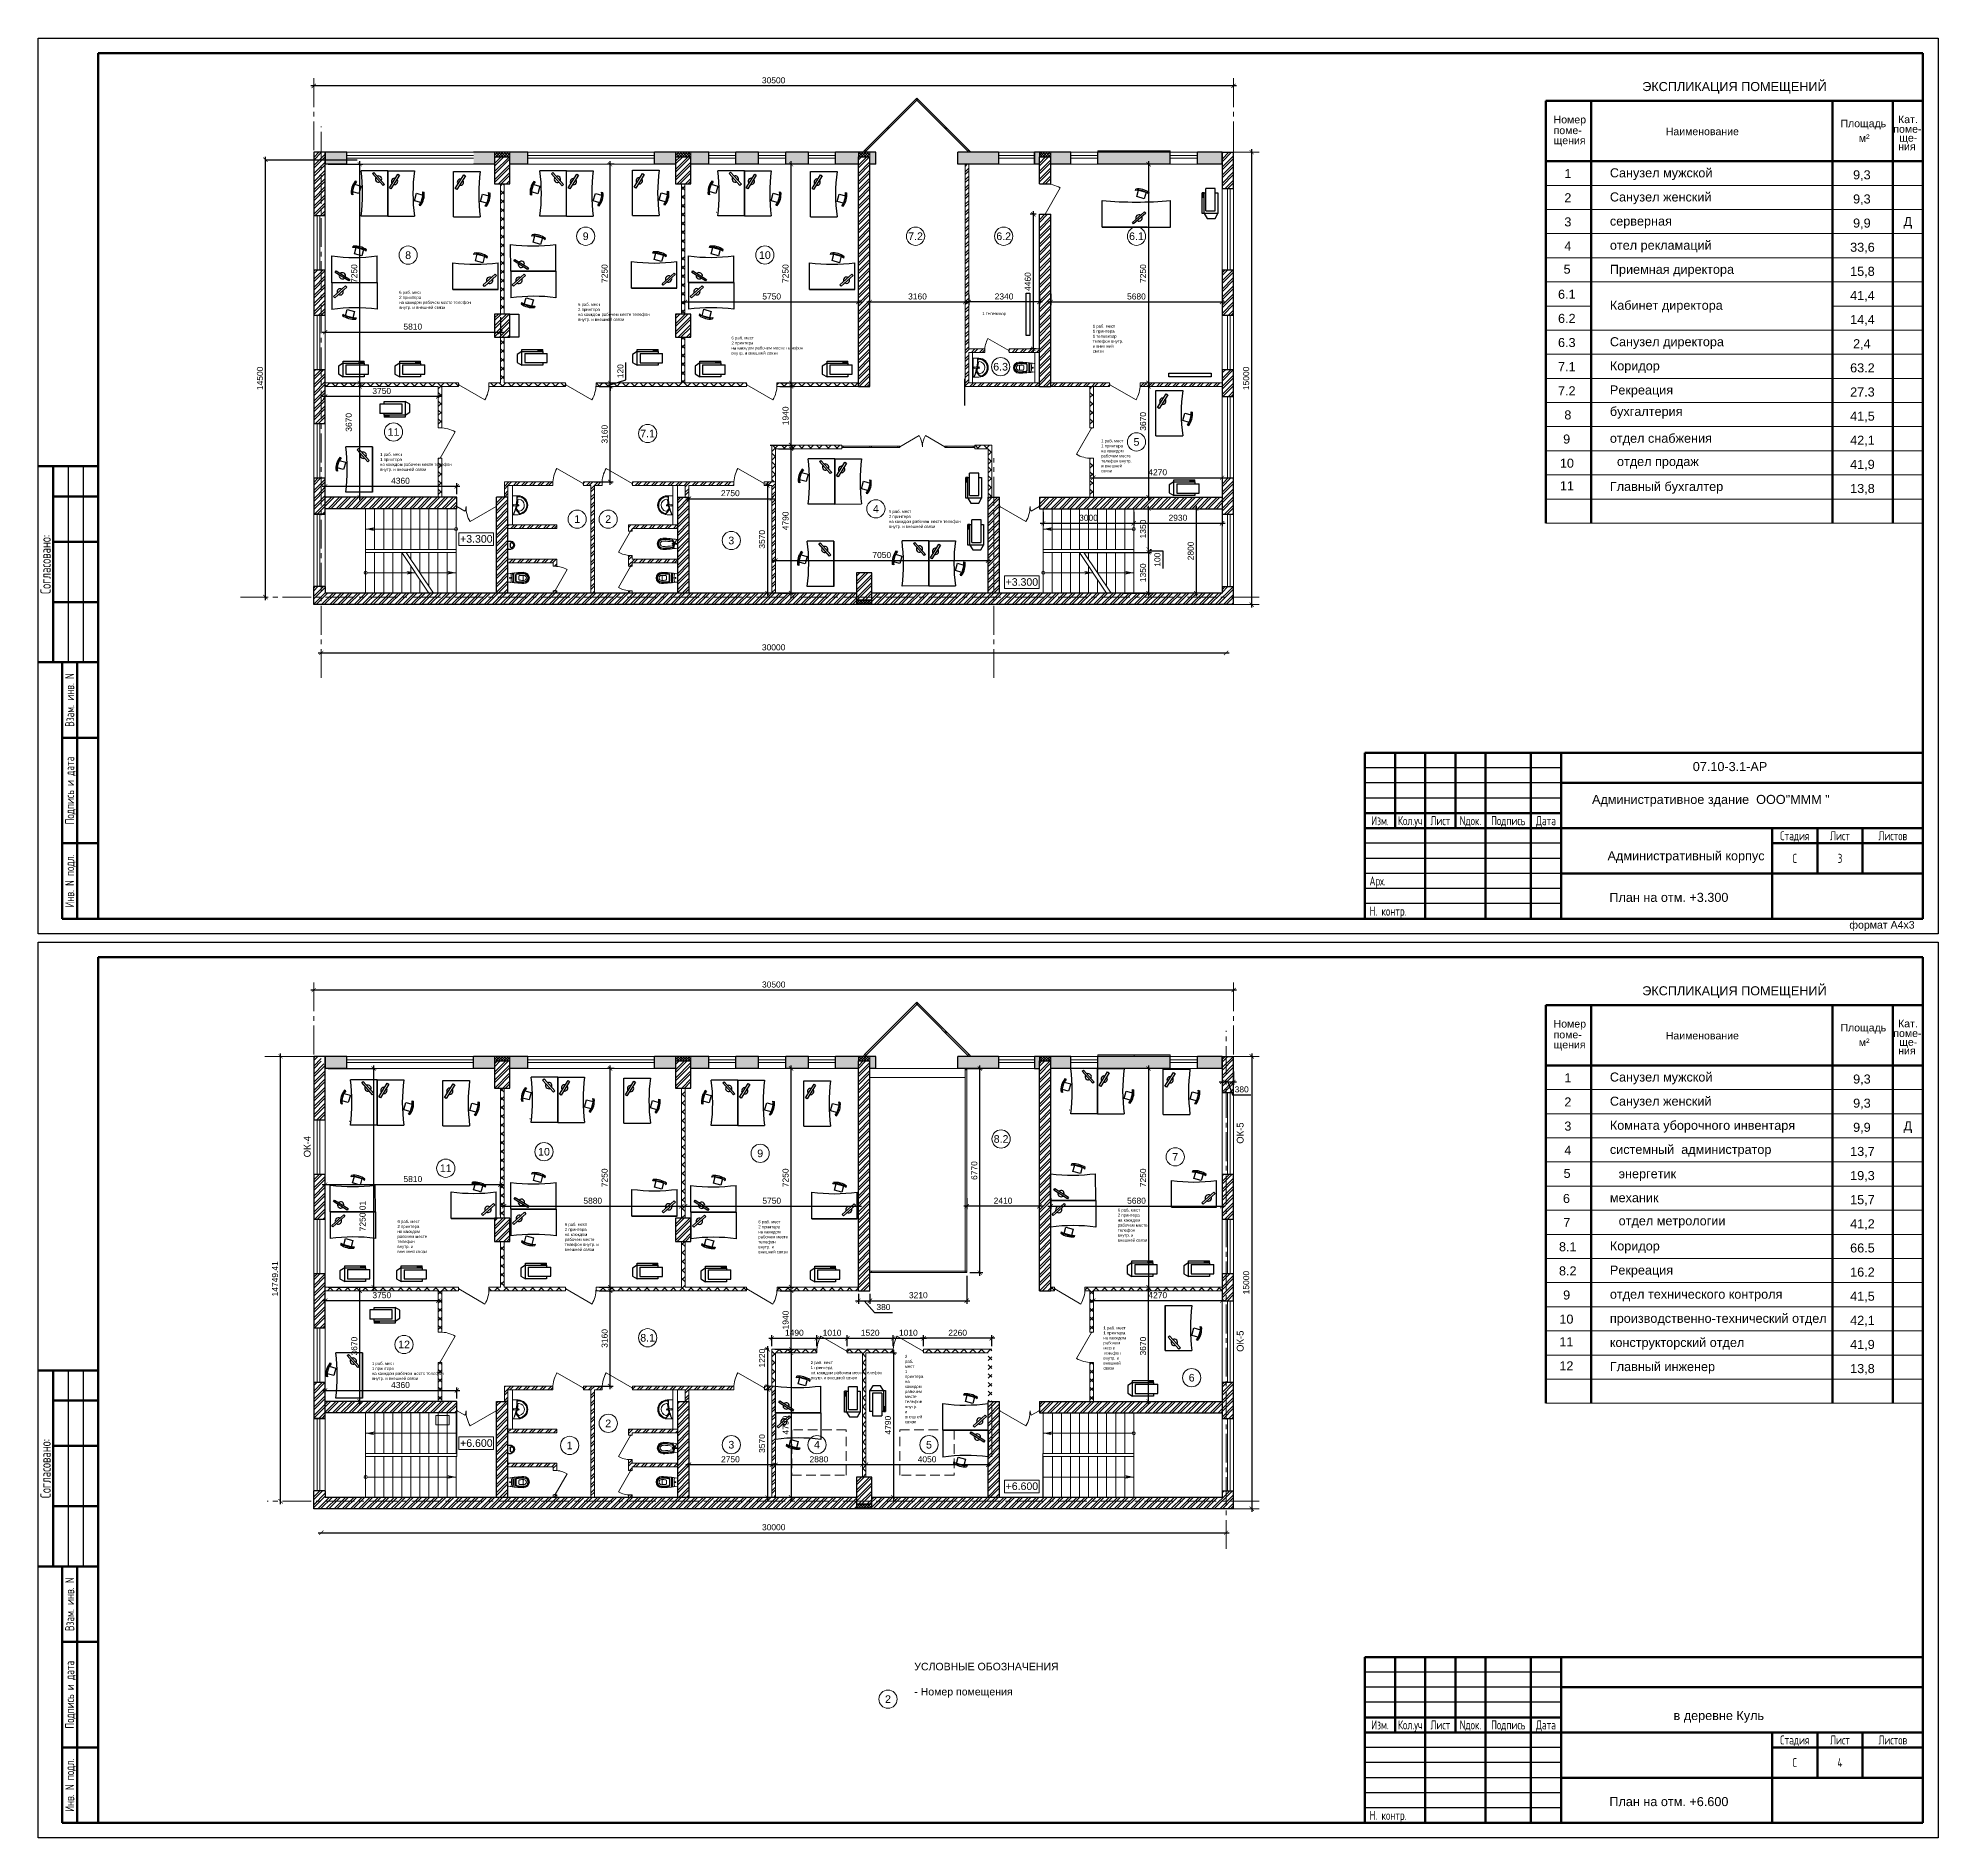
# Model space of a CAD drawing. Header units: millimetres. Extents: x 19315 to 19945, y -11469 to -10873.
import ezdxf
from ezdxf.enums import TextEntityAlignment as Align

# ---------------------------------------------------------------- set-up
doc = ezdxf.new("R2010")
doc.units = ezdxf.units.MM
for name, pattern in [('CENTER2', [28.575, 19.05, -3.175, 3.175, -3.175]), ('CONTINOUS', [0]), ('HIDDEN2', [4.7625, 3.175, -1.5875]), ('ОСЕВАЯ', [2, 1.25, -0.25, 0.25, -0.25])]:
    doc.linetypes.add(name, pattern=pattern)
doc.layers.add('0_FORMAT', color=7, linetype='Continuous')
doc.layers.add('SANITA', color=162, linetype='Continuous')
for name, color, linetype, lineweight in [('OKNА', 153, 'Continuous', 0), ('WC', 140, 'Continuous', 0), ('АР 0', 7, 'Continuous', 15), ('Двери', 12, 'Continuous', 15), ('Лестн', 7, 'Continuous', 0), ('Наружные стены', 2, 'Continuous', 30), ('Наружные стены кирпич', 22, 'Continuous', 60), ('Оси', 7, 'ОСЕВАЯ', 0), ('Отметки', 7, 'Continuous', 0), ('Перегородки', 41, 'Continuous', 18), ('Полы', 201, 'Continuous', 13), ('Построение', 21, 'Continuous', 9), ('Размеры', 255, 'Continuous', 9), ('рамка_штамп', 7, 'Continuous', 20), ('Стеклянные перегородки', 153, 'Continuous', 0), ('Текст', 254, 'Continuous', 0), ('Штих планы', 7, 'Continuous', 0), ('штрих кирпич', 30, 'Continuous', 0), ('Экспликация', 255, 'Continuous', 15)]:
    doc.layers.add(name, color=color, linetype=linetype, lineweight=lineweight)
doc.layers.add('утепл', color=7, linetype='Continuous', lineweight=0, true_color=0xab9638)
doc.styles.add('1', font='arial.ttf')
doc.styles.add('1- arial', font='arial.ttf')
doc.styles.add('Arial-прямой', font='arial.ttf')
doc.styles.add('Romans_0.7', font='romans.shx', dxfattribs={"width": 0.7, "height": 300})
doc.styles.add('ОСНОВНОЙ', font='arial.ttf', dxfattribs={"width": 0.75})
doc.dimstyles.new('zhu m100', dxfattribs={"dimtxt": 2, "dimasz": 1.4, "dimexe": 1, "dimexo": 1, "dimgap": 0.8, "dimtad": 1, "dimlfac": 100, "dimzin": 12, "dimdsep": 46, "dimtxsty": '1', "dimblk": 'ARCHTICK', "dimcen": 0.09, "dimdle": 1, "dimclrd": 7, "dimclre": 7, "dimclrt": 7, "dimazin": 3, "dimtfac": 1, "dimtmove": 1, "dimatfit": 3, "dimfxl": 1, "dimtolj": 1, "dimtzin": 0, "dimarcsym": 0})

msp = doc.modelspace()

# ---------------------------------------------------------------- texts
at = {"color": 4, "ltscale": 0.5, "char_height": 1, "attachment_point": 1, "style": 'Arial-прямой'}
for s, width, insert in [('6 раб. мест\\P2 принтера\\Pна какждом рабочем месте телефон внутр. и внешней связи', 27.1019943, (19434.78131, -10956.43803)), ('6 раб. мест\\P2 принтера\\Pна какждом рабочем месте телефон внутр. и внешней связи', 27.1019943, (19494.07786, -10960.42362)), ('\\P1 телевизор', 10.7410477, (19628.12536, -10961.82757)), ('1 раб. мест\\P1 принтера\\P1 телевизор\\Pтелефон внутр. и внешней связи', 10.7410477, (19664.73662, -10967.65255)), ('6 раб. мест\\P2 принтера\\Pна какждом рабочем месте телефон внутр. и внешней связи', 27.1019943, (19544.95529, -10971.55542)), ('1 раб. мест\\P1 принтера\\Pна какждом рабочем месте телефон внутр. и внешней связи', 10.7410477, (19667.51391, -11005.65763)), ('1 раб. мест\\P1 принтера\\Pна какждом рабочем месте телефон внутр. и внешней связи', 27.1019943, (19428.43454, -11010.15386)), ('5 раб. мест\\P2 принтера\\Pна какждом рабочем месте телефон внутр. и внешней связи', 27.1019943, (19597.17749, -11029.08388)), ('6 раб. мест\\P2 принтера\\Pна какждом рабочем месте телефон внутр. и внешней связи', 9.9538009, (19673.04798, -11260.72013)), ('6 раб. мест\\P2 принтера\\Pна какждом рабочем месте телефон внутр. и внешней связи', 9.9538009, (19434.20142, -11264.49265)), ('6 раб. мест\\P2 принтера\\Pна какждом рабочем месте телефон внутр. и внешней связи', 11.9310525, (19489.66647, -11265.46251)), ('6 раб. мест\\P2 принтера\\Pна какждом рабочем месте телефон внутр. и внешней связи', 9.9538009, (19553.84881, -11264.59101)), ('1 раб. мест\\P1 принтера\\Pна какждом рабочем месте телефон внутр. и внешней связи', 8.8500221, (19668.27741, -11299.77673)), ('1 раб. мест\\P1 принтера\\Pна какждом рабочем месте телефон внутр. и внешней связи', 27.1019943, (19425.73922, -11311.53729)), ('2 раб. мест\\P1 принтера\\Pна какждом рабочем месте телефон внутр. и внешней связи', 27.1019943, (19571.2226, -11311.29577)), ('2 раб. мест\\P1 принтера\\Pна какждом рабочем месте телефон внутр. и внешней связи', 1, (19602.47775, -11309.22306))]:
    msp.add_mtext_dynamic_manual_height_columns(s, width=width, gutter_width=17.5, heights=[0], dxfattribs=dict(at, insert=insert))
at = {"layer": 'АР 0', "ltscale": 3, "style": 'ОСНОВНОЙ'}
for p in [(19877.50703, -10890.20958), (19877.50703, -11190.00958)]:
    msp.add_text('ЭКСПЛИКАЦИЯ ПОМЕЩЕНИЙ', height=3, dxfattribs=at).set_placement(p, align=Align.CENTER)
for s, p in [('Номер', (19817.55802, -10900.90364)), ('Кат.', (19931.76592, -10900.8331)), ('поме-', (19817.55802, -10904.48712)), ('Наименование', (19854.7428, -10904.8348)), ('Площадь', (19912.67373, -10902.18345)), ('м²', (19918.74477, -10907.04674)), ('поме-', (19930.19913, -10904.034)), ('ще-', (19932.16368, -10906.96686)), ('щения', (19817.55802, -10907.81463)), ('ния', (19931.80517, -10909.83651)), ('Номер', (19817.55802, -11200.70364)), ('Площадь', (19912.67373, -11201.98345)), ('Кат.', (19931.76592, -11200.6331)), ('поме-', (19817.55802, -11204.28712)), ('щения', (19817.55802, -11207.61463)), ('Наименование', (19854.7428, -11204.6348)), ('м²', (19918.74477, -11206.84674)), ('поме-', (19930.19913, -11203.834)), ('ще-', (19932.16368, -11206.76686)), ('ния', (19931.80517, -11209.63651))]:
    msp.add_text(s, height=2.5, dxfattribs=at).set_placement(p)
at = {"layer": 'Отметки', "style": 'Arial-прямой'}
for s, p in [('+3.300', (19454.95666, -11039.91924)), ('+3.300', (19635.84538, -11054.22004)), ('+6.600', (19454.96934, -11339.71924)), ('+6.600', (19635.85806, -11354.02004))]:
    msp.add_text(s, height=2.5, dxfattribs=at).set_placement(p)
at = {"layer": 'рамка_штамп', "style": 'Arial-прямой'}
msp.add_text('формат А4x3', height=2.5, dxfattribs=at).set_placement((19926.43293, -11166.64331), align=Align.MIDDLE_CENTER)
at = {"layer": 'Текст', "color": 7, "ltscale": 100, "style": 'Arial-прямой'}
for s, p in [('1', (19821.11305, -10919.07699)), ('Санузел мужской', (19836.21172, -10918.80985)), ('9,3', (19916.85277, -10919.47492)), ('2', (19821.11305, -10927.07699)), ('Санузел женский', (19836.21172, -10926.80985)), ('9,3', (19916.85277, -10927.47492)), ('3', (19821.11305, -10935.07699)), ('серверная', (19836.21172, -10934.80985)), ('9,9', (19916.85277, -10935.47492)), ('4', (19821.11305, -10943.07699)), ('отел рекламаций ', (19836.21172, -10942.80985)), ('33,6', (19915.87562, -10943.47492)), ('5', (19820.85372, -10950.75783)), ('Приемная директора', (19836.21172, -10950.80985)), ('15,8', (19915.87562, -10951.47492)), ('6.1', (19819.01171, -10959.07699)), ('Кабинет директора', (19836.21172, -10962.72276)), ('41,4', (19915.87562, -10959.47492)), ('6.2', (19819.01171, -10967.07699)), ('14,4', (19915.87562, -10967.47492)), ('6.3', (19819.01171, -10975.07699)), ('Санузел директора', (19836.21172, -10974.80985)), ('2,4', (19916.85277, -10975.47492)), ('7.1', (19819.01171, -10983.07699)), ('Коридор', (19836.21172, -10982.80985)), ('7.2', (19819.01171, -10991.07699)), ('Рекреация', (19836.21172, -10990.80985)), ('27.3', (19915.87562, -10991.47492)), ('8', (19821.11305, -10999.07699)), ('бухгалтерия', (19836.21172, -10997.91723)), ('41,5', (19915.87562, -10999.47492)), ('9', (19820.71244, -11007.07699)), ('отдел снабжения', (19836.21172, -11006.80985)), ('42,1', (19915.87562, -11007.47492)), ('10', (19819.62896, -11015.07699)), ('отдел продаж', (19838.54558, -11014.51599)), ('41,9', (19915.87562, -11015.47492)), ('11', (19819.62896, -11022.5632)), ('Главный бухгалтер', (19836.21172, -11022.80985)), ('13,8', (19915.87562, -11023.47492)), ('07.10-3.1-АР', (19863.7032, -11115.6704)), ('Административное здание  ООО"MMM "', (19830.28163, -11126.56576)), ('План на отм. +3.300', (19836.04336, -11159.03951)), ('1', (19821.11305, -11218.87699)), ('Санузел мужской', (19836.21172, -11218.60985)), ('9,3', (19916.86545, -11219.27492)), ('2', (19821.11305, -11226.87699)), ('Санузел женский', (19836.21172, -11226.60985)), ('9,3', (19916.86545, -11227.27492)), ('3', (19821.11305, -11234.87699)), ('Комната уборочного инвентаря', (19836.21172, -11234.60985)), ('9,9', (19916.86545, -11235.27492)), ('4', (19821.11305, -11242.87699)), ('системный  администратор', (19836.21172, -11242.60985)), ('13,7', (19915.87562, -11243.27492)), ('5', (19820.85372, -11250.55783)), ('энергетик', (19839.10289, -11250.67283)), ('19,3', (19915.87562, -11251.27492)), ('6', (19820.64076, -11258.87699)), ('механик', (19836.21172, -11258.60985)), ('15,7', (19915.87562, -11259.27492)), ('7', (19820.75417, -11266.87699)), ('отдел метрологии', (19839.10598, -11266.2751)), ('41,2', (19915.87562, -11267.27492)), ('8.1', (19819.33185, -11274.87699)), ('Коридор', (19836.21172, -11274.60985)), ('8.2', (19819.33185, -11282.87699)), ('Рекреация', (19836.21172, -11282.60985)), ('16.2', (19915.87562, -11283.27492)), ('9', (19820.71244, -11290.87699)), ('отдел технического контроля', (19836.21172, -11290.60985)), ('41,5', (19915.87562, -11291.27492)), ('10', (19819.4596, -11298.87699)), ('производственно-технический отдел', (19836.21172, -11298.60985)), ('42,1', (19915.87562, -11299.27492)), ('11', (19819.4596, -11306.3632)), ('конструкторский отдел', (19836.21172, -11306.60985)), ('41,9', (19915.87562, -11307.27492)), ('12', (19819.4596, -11314.3632)), ('Главный инженер', (19836.21172, -11314.60985)), ('13,8', (19915.87562, -11315.27492)), ('в деревне Куль', (19857.31391, -11430.29978)), ('План на отм. +6.600', (19836.04336, -11458.83951))]:
    msp.add_text(s, height=3, dxfattribs=at).set_placement(p)
for p in [(19935.00703, -10933.47324), (19935.00703, -11233.27324)]:
    msp.add_text('Д', height=3, dxfattribs=at).set_placement(p, align=Align.MIDDLE_CENTER)
at = {"layer": 'Текст', "color": 1, "ltscale": 100, "style": 'Arial-прямой'}
for s, p in [('63.2', (19915.87562, -10983.47492)), ('66.5', (19915.87562, -11275.27492))]:
    msp.add_text(s, height=3, dxfattribs=at).set_placement(p)
at = {"layer": 'Текст', "color": 7, "ltscale": 100, "insert": (19835.4356, -11142.254), "char_height": 3, "width": 54.4388412, "attachment_point": 1, "style": 'Arial-прямой'}
msp.add_mtext('Административный корпус', dxfattribs=at)
at = {"layer": 'Экспликация', "color": 7, "lineweight": 25, "style": 'Arial-прямой'}
for s, p in [('ОК-5', (19714.74683, -11239.23559)), ('ОК-4', (19405.39641, -11243.73559)), ('ОК-5', (19714.74683, -11308.23559))]:
    msp.add_text(s, height=2.25, rotation=90, dxfattribs=at).set_placement(p)
at = {"layer": 'Экспликация', "lineweight": 25, "insert": (19605.55275, -11411.31355), "char_height": 2.5, "attachment_point": 1, "style": 'Arial-прямой'}
msp.add_mtext_dynamic_manual_height_columns('УСЛОВНЫЕ ОБОЗНАЧЕНИЯ\\P\\pi-2.5,l2.5,t2.5;\\P\\ptz;- Номер помещения {\\H1.8333x; }', width=48.3737151, gutter_width=8.89916, heights=[49.91026], dxfattribs=at)

# ---------------------------------------------------------------- blocks, each defined once
blk = doc.blocks.new('UN2')
for p, q in [((-12.7, 0), (12.7, 0)), ((-15.4, -20), (15.2, -20)), ((-9.8, -25), (9.8, -25)), ((-9.6, -27), (9.6, -27)), ((-6.5, -50.3), (6.5, -50.3)), ((-5.3, -36.4), (5.3, -36.4))]:
    blk.add_line(p, q)
for radius in [1.47, 0.98]:
    blk.add_circle((0, -6.9), radius)
for centre, radius, start, end in [((-12.3, -1.4), 1.5, 74.01892, 183.52241), ((12.3, -1.4), 1.5, 356.33223, 105.98108), ((377.2, -63.7), 395.8, 170.87027, 178.37923), ((0, -52.5), 18.5, 180, 0), ((-14.6, -21.8), 1.84, 89.62809, 166.38226), ((-14.4, -17.7), 1.51, 68.0151, 168.82068), ((-14, -13.8), 1.5, 180.74167, 268.4568), ((377.2, -63.7), 392.8, 174.94894, 178.37923), ((0, -52.5), 15.5, 180, 0), ((-13.3, -8.8), 1.5, 170.17429, 271.81126), ((0, 64.2), 80.7, 259.66727, 280.3928), ((0, 64.2), 81.7, 259.75498, 280.419), ((-14.5, -17.7), 1.5, 66.77361, 93.21727), ((-9.2, -30), 5, 83.66519, 179.93373), ((0, 64.2), 75.7, 259.44818, 280.73153), ((377.2, -63.7), 390.8, 174.96295, 178.37923), ((0, -52.5), 13.5, 180, 0), ((-9.2, -30), 3, 83.66519, 179.93373), ((377.2, -63.7), 385.8, 176.283, 178.37923), ((-6.2, -52.6), 2.31, 88.75563, 177.45456), ((0, -52.5), 8.5, 180, 0), ((-4.9, -39.4), 3, 93.58594, 166.06273), ((4.9, -39.3), 2.99, 13.75486, 93.37593), ((6.2, -52.6), 2.33, 2.91337, 90.06007), ((-377.2, -63.7), 385.8, 1.62077, 3.73693), ((9.2, -30), 5, 0.06627, 96.33481), ((9.2, -30), 3, 0.06627, 96.33481), ((-377.2, -63.7), 390.8, 1.62077, 5.03705), ((13.3, -8.8), 1.5, 261.4219, 21.64649), ((-377.2, -63.7), 395.8, 1.62077, 9.13025), ((14.4, -17.7), 1.5, 354.66775, 121.34055), ((14, -13.8), 1.5, 268.17861, 14.96745), ((-377.2, -63.7), 392.8, 1.62077, 5.05106), ((14.9, -21.5), 1.5, 357.00719, 100.29619)]:
    blk.add_arc(centre, radius, start, end)
blk = doc.blocks.new('BIDE1')
for p, q in [((-14, 0), (14, 0)), ((-12.1, -14.8), (-4.2, -9.3)), ((-10.5, -16.1), (-3.8, -11.5)), ((-4.8, -13.4), (-3.3, -12.3)), ((-2.1, -2.3), (-1, -11)), ((-1.6, -2.5), (-0.5, -10.9)), ((-1, -11), (1.5, -11)), ((1, -11), (1.5, -2.5)), ((1.5, -11), (2, -2.3))]:
    blk.add_line(p, q)
for radius in [2.08, 1.28]:
    blk.add_circle((0, -15.8), radius)
for centre, radius, start, end in [((326.6, -59.7), 345.8, 170.05192, 178.05436), ((-326.6, -59.7), 345.8, 1.94564, 9.94808), ((0, -48), 19, 180, 0), ((326.6, -59.7), 342.8, 172.91156, 178.05436), ((0, -48), 16, 180, 0), ((24.4, 64.4), 77.9, 240.02247, 263.65083), ((24.4, 64.4), 76.9, 239.74423, 263.65083), ((326.6, -59.7), 340.8, 173.04184, 178.05436), ((0, -48), 14, 180, 0), ((-9.1, -18.2), 4.54, 131.82282, 167.05214), ((-8.2, -18.7), 3.5, 126.91896, 178.1634), ((326.6, -59.7), 335.8, 172.4791, 178.05436), ((0, -48), 9, 180, 0), ((-1, -17.5), 5.58, 133.7315, 162.05286), ((-5.1, -8.8), 1, 311.58959, 66.72311), ((-2.2, -14.8), 3.68, 68.33739, 113.82589), ((-2.1, -16.5), 4.27, 76.52022, 108.68836), ((0, -4.5), 3, 47.06453, 133.9592), ((0, -4.5), 2.5, 52.29764, 128.41713), ((24.4, 64.4), 79.9, 251.15824, 259.2324), ((24.4, 64.4), 80.9, 251.47104, 255.58071), ((3.3, -16.9), 3.14, 6.41595, 71.99803), ((-326.6, -59.7), 335.8, 1.94564, 7.44071), ((9.4, -16.1), 1.98, 351.54277, 83.02835), ((-326.6, -59.7), 340.8, 1.94564, 7.47896), ((14.7, -14.3), 1.56, 101.88708, 185.00337), ((-326.6, -59.7), 342.8, 1.94564, 7.62272)]:
    blk.add_arc(centre, radius, start, end)
blk = doc.blocks.new('$P110')
at = {"layer": 'SANITA'}
for p, q in [((0, 1.5), (0, -1.5)), ((0.3, 1.8), (1.4, 1.8)), ((1, -0.75), (1, 0.75)), ((0.3, -1.8), (1.4, -1.8))]:
    blk.add_line(p, q, dxfattribs=at)
for centre, radius, start, end in [((0.3, 1.5), 0.3, 90, 180), ((1.93116, 0.405761), 0.992762, 64.794735594, 159.711234167), ((1.52661, 0.604032), 0.546469, 87.546872178, 164.507464251), ((1.07, 0), 1.83, 280.388857815, 79.611142185), ((1.32895, 0), 1.171052, 280.880537622, 79.119462378), ((0.3, -1.5), 0.3, 180, 270), ((1.52661, -0.604032), 0.546466, 195.492535749, 272.453127822), ((1.93116, -0.405761), 0.992753, 200.288765833, 295.205264406)]:
    blk.add_arc(centre, radius, start, end, dxfattribs=at)
blk = doc.blocks.new('UM2')
for p, q in [((-31.5, 0), (31.5, 0)), ((-31.5, 0), (-31.5, -19.1)), ((31.5, 0), (31.5, -19.1)), ((-31.5, -19.1), (-31.5, -19.1)), ((-27.5, -22), (-15.4, -11.7)), ((-26.8, -22.8), (-13.1, -11.3)), ((-18.2, -18.6), (-13.6, -14.7)), ((-1.7, -14.6), (-2.8, -3.4)), ((-1.2, -14.3), (-2.2, -3.6)), ((1.2, -14.3), (2.2, -3.6)), ((1.7, -14.6), (2.8, -3.4)), ((20.1, -21.3), (20.1, -21.6)), ((29.2, -19.1), (29.2, -16.7))]:
    blk.add_line(p, q)
for radius in [2.49, 1.72]:
    blk.add_circle((0, -19.1), radius)
for centre, radius, start, end in [((19.4, 107.7), 122.5, 245.46495, 255.96923), ((0, -19.1), 31.5, 180, 0), ((19.4, 107.7), 121.4, 245.46495, 255.96923), ((-25.5, -24.4), 3.15, 128.57156, 193.13), ((0, -19.1), 29.2, 191.91131, 0), ((0, -19.1), 29.2, 191.91131, 0), ((0, -19.1), 28.1, 191.91131, 0), ((0, -19.1), 28.1, 191.91131, 0), ((-24.8, -24.7), 2.76, 123.22416, 201.02539), ((-14.8, -22.3), 5.12, 132.25496, 190.74173), ((0, -19.1), 20.2, 191.91131, 353.01177), ((-16.2, -10.9), 1.2, 312.70996, 72.32852), ((-11.7, -13.7), 2.76, 66.66182, 139.68411), ((-10.3, -19.7), 6.07, 84.00366, 123.16329), ((26, 128.8), 144.6, 255.01391, 258.90756), ((26, 128.8), 143.5, 255.01391, 258.77189), ((26, 128.8), 146.9, 255.9126, 266.47126), ((0, -6.3), 4.08, 46.39718, 133.60282), ((0, -6.3), 3.52, 50.75438, 129.24562), ((0, -12.4), 2.81, 233.1301, 306.8699), ((0, -12.4), 2.25, 239.14222, 300.85778), ((26, 128.8), 144.6, 260.3587, 272.18152), ((26, 128.8), 143.5, 260.32784, 272.18152), ((16.7, -21.2), 3.41, 358.24211, 87.27328), ((24.8, -19.1), 3.32, 80.07313, 98.98464), ((24.7, -19.3), 3.45, 2.72908, 92.86821), ((30.1, -16.8), 0.962, 97.58622, 174.89297)]:
    blk.add_arc(centre, radius, start, end)
blk = doc.blocks.new('_ArchTick')
at = {"color": 0, "linetype": 'ByBlock', "const_width": 0.15}
blk.add_lwpolyline([(-0.5, -0.5), (0.5, 0.5)], dxfattribs=at)
blk = doc.blocks.new('*D33')
at = {"layer": 'Defpoints', "color": 0, "linetype": 'CONTINOUS', "ltscale": 0.5, "transparency": 16777216}
for p in [(19408.93, -11076.48), (19708.93, -11076.48), (19708.93, -11076.48)]:
    blk.add_point(p, dxfattribs=at)
at = {"layer": 'Оси', "color": 7, "linetype": 'CONTINOUS', "lineweight": -2, "ltscale": 0.5, "transparency": 16777216}
blk.add_line((19407.93, -11076.48), (19709.93, -11076.48), dxfattribs=at)
at = {"layer": 'Оси', "color": 7, "linetype": 'CONTINOUS', "lineweight": -2, "ltscale": 0.5, "transparency": 16777216, "xscale": 1.4, "yscale": 1.4, "zscale": 1.4, "rotation": 180}
blk.add_blockref('_ArchTick', (19408.93, -11076.48), dxfattribs=at)
at = {"layer": 'Оси', "color": 7, "linetype": 'CONTINOUS', "lineweight": -2, "ltscale": 0.5, "transparency": 16777216, "xscale": 1.4, "yscale": 1.4, "zscale": 1.4}
blk.add_blockref('_ArchTick', (19708.93, -11076.48), dxfattribs=at)
at = {"layer": 'Оси', "color": 7, "linetype": 'CONTINOUS', "ltscale": 0.5, "transparency": 16777216, "insert": (19558.93, -11074.66), "char_height": 2, "attachment_point": 5, "style": 'Arial-прямой'}
blk.add_mtext('\\A1;30000', dxfattribs=at)
blk = doc.blocks.new('*D40')
at = {"layer": 'Defpoints', "color": 0, "linetype": 'CONTINOUS', "ltscale": 0.5, "transparency": 16777216}
for p in [(19408.95, -11368.2), (19708.95, -11368.2), (19708.95, -11368.2)]:
    blk.add_point(p, dxfattribs=at)
at = {"layer": 'Оси', "color": 7, "linetype": 'CONTINOUS', "lineweight": -2, "ltscale": 0.5, "transparency": 16777216}
blk.add_line((19407.95, -11368.2), (19709.95, -11368.2), dxfattribs=at)
at = {"layer": 'Оси', "color": 7, "linetype": 'CONTINOUS', "lineweight": -2, "ltscale": 0.5, "transparency": 16777216, "xscale": 1.4, "yscale": 1.4, "zscale": 1.4, "rotation": 180}
blk.add_blockref('_ArchTick', (19408.95, -11368.2), dxfattribs=at)
at = {"layer": 'Оси', "color": 7, "linetype": 'CONTINOUS', "lineweight": -2, "ltscale": 0.5, "transparency": 16777216, "xscale": 1.4, "yscale": 1.4, "zscale": 1.4}
blk.add_blockref('_ArchTick', (19708.95, -11368.2), dxfattribs=at)
at = {"layer": 'Оси', "color": 7, "linetype": 'CONTINOUS', "ltscale": 0.5, "transparency": 16777216, "insert": (19558.95, -11366.38), "char_height": 2, "attachment_point": 5, "style": 'Arial-прямой'}
blk.add_mtext('\\A1;30000', dxfattribs=at)
blk = doc.blocks.new('*D44')
at = {"layer": 'Defpoints', "color": 0, "linetype": 'CONTINOUS', "ltscale": 0.5, "transparency": 16777216}
for p in [(19390.42, -10912.97), (19390.42, -10912.97), (19390.42, -11057.97)]:
    blk.add_point(p, dxfattribs=at)
at = {"layer": 'Оси', "color": 7, "linetype": 'CONTINOUS', "lineweight": -2, "ltscale": 0.5, "transparency": 16777216}
blk.add_line((19390.42, -11058.97), (19390.42, -10911.97), dxfattribs=at)
at = {"layer": 'Оси', "color": 7, "linetype": 'CONTINOUS', "lineweight": -2, "ltscale": 0.5, "transparency": 16777216, "xscale": 1.4, "yscale": 1.4, "zscale": 1.4}
for p, rotation in [((19390.42, -10912.97), 90), ((19390.42, -11057.97), 270)]:
    blk.add_blockref('_ArchTick', p, dxfattribs=dict(at, rotation=rotation))
at = {"layer": 'Оси', "color": 7, "linetype": 'CONTINOUS', "ltscale": 0.5, "transparency": 16777216, "insert": (19388.6, -10985.47), "char_height": 2, "attachment_point": 5, "rotation": 90, "style": 'Arial-прямой'}
blk.add_mtext('\\A1;14500', dxfattribs=at)
blk = doc.blocks.new('*D45')
at = {"layer": 'Defpoints', "color": 0, "linetype": 'CONTINOUS', "ltscale": 0.5, "transparency": 16777216}
for p in [(19395.43, -11210.27), (19395.43, -11210.27), (19395.43, -11357.77)]:
    blk.add_point(p, dxfattribs=at)
at = {"layer": 'Оси', "color": 7, "linetype": 'CONTINOUS', "lineweight": -2, "ltscale": 0.5, "transparency": 16777216}
blk.add_line((19395.43, -11358.77), (19395.43, -11209.27), dxfattribs=at)
at = {"layer": 'Оси', "color": 7, "linetype": 'CONTINOUS', "lineweight": -2, "ltscale": 0.5, "transparency": 16777216, "xscale": 1.4, "yscale": 1.4, "zscale": 1.4}
for p, rotation in [((19395.43, -11210.27), 90), ((19395.43, -11357.77), 270)]:
    blk.add_blockref('_ArchTick', p, dxfattribs=dict(at, rotation=rotation))
at = {"layer": 'Оси', "color": 7, "linetype": 'CONTINOUS', "ltscale": 0.5, "transparency": 16777216, "insert": (19393.61, -11284.02), "char_height": 2, "attachment_point": 5, "rotation": 90, "style": 'Arial-прямой'}
blk.add_mtext('\\A1;14749.41', dxfattribs=at)
blk = doc.blocks.new('*D49')
at = {"layer": 'Defpoints', "color": 0, "linetype": 'CONTINOUS', "ltscale": 0.5, "transparency": 16777216}
for p in [(19717.43, -10910.47), (19717.43, -11060.47), (19717.43, -11060.47)]:
    blk.add_point(p, dxfattribs=at)
at = {"layer": 'Оси', "color": 7, "linetype": 'CONTINOUS', "lineweight": -2, "ltscale": 0.5, "transparency": 16777216}
blk.add_line((19717.43, -10909.47), (19717.43, -11061.47), dxfattribs=at)
at = {"layer": 'Оси', "color": 7, "linetype": 'CONTINOUS', "lineweight": -2, "ltscale": 0.5, "transparency": 16777216, "xscale": 1.4, "yscale": 1.4, "zscale": 1.4}
for p, rotation in [((19717.43, -10910.47), 90), ((19717.43, -11060.47), 270)]:
    blk.add_blockref('_ArchTick', p, dxfattribs=dict(at, rotation=rotation))
at = {"layer": 'Оси', "color": 7, "linetype": 'CONTINOUS', "ltscale": 0.5, "transparency": 16777216, "insert": (19715.61, -10985.47), "char_height": 2, "attachment_point": 5, "rotation": 90, "style": 'Arial-прямой'}
blk.add_mtext('\\A1;15000', dxfattribs=at)
blk = doc.blocks.new('*D50')
at = {"layer": 'Defpoints', "color": 0, "linetype": 'CONTINOUS', "ltscale": 0.5, "transparency": 16777216}
for p in [(19717.45, -11210.27), (19717.45, -11360.27), (19717.45, -11360.27)]:
    blk.add_point(p, dxfattribs=at)
at = {"layer": 'Оси', "color": 7, "linetype": 'CONTINOUS', "lineweight": -2, "ltscale": 0.5, "transparency": 16777216}
blk.add_line((19717.45, -11209.27), (19717.45, -11361.27), dxfattribs=at)
at = {"layer": 'Оси', "color": 7, "linetype": 'CONTINOUS', "lineweight": -2, "ltscale": 0.5, "transparency": 16777216, "xscale": 1.4, "yscale": 1.4, "zscale": 1.4}
for p, rotation in [((19717.45, -11210.27), 90), ((19717.45, -11360.27), 270)]:
    blk.add_blockref('_ArchTick', p, dxfattribs=dict(at, rotation=rotation))
at = {"layer": 'Оси', "color": 7, "linetype": 'CONTINOUS', "ltscale": 0.5, "transparency": 16777216, "insert": (19715.62, -11285.27), "char_height": 2, "attachment_point": 5, "rotation": 90, "style": 'Arial-прямой'}
blk.add_mtext('\\A1;15000', dxfattribs=at)
blk = doc.blocks.new('*D51')
at = {"layer": 'Defpoints', "color": 0, "linetype": 'CONTINOUS', "ltscale": 0.5, "transparency": 16777216}
for p in [(19406.43, -10888.47), (19406.43, -10888.47), (19711.43, -10888.47)]:
    blk.add_point(p, dxfattribs=at)
at = {"layer": 'Оси', "color": 7, "linetype": 'CONTINOUS', "lineweight": -2, "ltscale": 0.5, "transparency": 16777216}
blk.add_line((19712.43, -10888.47), (19405.43, -10888.47), dxfattribs=at)
at = {"layer": 'Оси', "color": 7, "linetype": 'CONTINOUS', "lineweight": -2, "ltscale": 0.5, "transparency": 16777216, "xscale": 1.4, "yscale": 1.4, "zscale": 1.4, "rotation": 180}
blk.add_blockref('_ArchTick', (19406.43, -10888.47), dxfattribs=at)
at = {"layer": 'Оси', "color": 7, "linetype": 'CONTINOUS', "lineweight": -2, "ltscale": 0.5, "transparency": 16777216, "xscale": 1.4, "yscale": 1.4, "zscale": 1.4}
blk.add_blockref('_ArchTick', (19711.43, -10888.47), dxfattribs=at)
at = {"layer": 'Оси', "color": 7, "linetype": 'CONTINOUS', "ltscale": 0.5, "transparency": 16777216, "insert": (19558.93, -10886.65), "char_height": 2, "attachment_point": 5, "style": 'Arial-прямой'}
blk.add_mtext('\\A1;30500', dxfattribs=at)
blk = doc.blocks.new('*U10')
at = {"layer": '0_FORMAT'}
for p, q in [((0, 0), (0, 297)), ((0, 297), (630, 297)), ((630, 297), (630, 0)), ((10, 155), (10, 90)), ((15, 155), (15, 90)), ((20, 90), (8, 90)), ((505, 55), (440, 55)), ((505, 50), (440, 50)), ((505, 45), (440, 45)), ((505, 30), (440, 30)), ((505, 25), (440, 25)), ((505, 20), (440, 20)), ((505, 15), (440, 15)), ((505, 10), (440, 10)), ((630, 0), (0, 0))]:
    blk.add_line(p, q, dxfattribs=at)
at = {"layer": '0_FORMAT', "lineweight": 60}
for p, q in [((20, 5), (20, 292)), ((20, 292), (625, 292)), ((625, 292), (625, 5)), ((20, 155), (0, 155)), ((5, 155), (5, 90)), ((20, 145), (5, 145)), ((20, 130), (5, 130)), ((20, 110), (5, 110)), ((20, 90), (0, 90)), ((8, 5), (8, 90)), ((13, 5), (13, 90)), ((20, 65), (8, 65)), ((440, 60), (440, 5)), ((625, 60), (440, 60)), ((450, 60), (450, 35)), ((460, 60), (460, 5)), ((470, 60), (470, 35)), ((480, 60), (480, 5)), ((495, 60), (495, 5)), ((505, 60), (505, 5)), ((625, 50), (505, 50)), ((505, 40), (440, 40)), ((625, 35), (440, 35)), ((575, 35), (575, 5)), ((590, 35), (590, 20)), ((605, 35), (605, 20)), ((20, 30), (8, 30)), ((625, 30), (575, 30)), ((625, 20), (505, 20)), ((20, 5), (8, 5)), ((625, 5), (20, 5))]:
    blk.add_line(p, q, dxfattribs=at)
at = {"layer": '0_FORMAT', "style": 'Romans_0.7', "width": 0.7}
for s, height, p in [('Согласовано:', 3.5, (2.5, 122.5)), ('Взам. инв. N', 3, (10.5, 77.5)), ('Подпись и дата', 3, (10.5, 47.5)), ('Инв. N подл.', 3, (10.5, 17.5))]:
    blk.add_text(s, height=height, rotation=90, dxfattribs=at).set_placement(p, align=Align.MIDDLE_CENTER)
for s, p in [('Изм.', (445, 37.5)), ('Кол.уч', (455, 37.5)), ('Лист', (465, 37.5)), ('Nдок.', (475, 37.5)), ('Подпись', (487.5, 37.5)), ('Дата', (500, 37.5)), ('Стадия', (582.5, 32.5)), ('Лист', (597.5, 32.5)), ('Листов', (615, 32.5))]:
    blk.add_text(s, height=3, dxfattribs=at).set_placement(p, align=Align.MIDDLE_CENTER)
for tag, p in [('ДОЛЖНОСТЬ_1', (441.5, 32.5)), ('ФАМИЛИЯ_1', (460.5, 32.5)), ('ДОЛЖНОСТЬ_2', (441.5, 27.5)), ('ФАМИЛИЯ_2', (460.5, 27.5)), ('ДОЛЖНОСТЬ_3', (441.5, 22.5)), ('ДОЛЖНОСТЬ_4', (441.5, 17.5)), ('ФАМИЛИЯ_3', (460.5, 22.5)), ('ФАМИЛИЯ_4', (460.5, 17.5)), ('ДОЛЖНОСТЬ_5', (441.5, 12.5)), ('ФАМИЛИЯ_5', (460.5, 12.5)), ('ДОЛЖНОСТЬ_6', (441.5, 7.5)), ('ФАМИЛИЯ_6', (460.5, 7.5))]:
    blk.add_attdef(tag, text='', height=3, dxfattribs=at).set_placement(p, align=Align.MIDDLE_LEFT)
for tag, p in [('СТАДИЯ', (582.5, 25)), ('ЛИСТ', (597.5, 25)), ('ЛИСТОВ', (615, 25))]:
    blk.add_attdef(tag, text='', height=3, dxfattribs=at).set_placement(p, align=Align.MIDDLE_CENTER)
blk = doc.blocks.new('Экспл_Помещений')
at = {"layer": 'Экспликация'}
blk.add_circle((0, 0), 3, dxfattribs=at)
at = {"layer": 'Экспликация', "color": 0, "style": '1- arial', "flags": 12}
blk.add_attdef('№_ПОМЕЩЕНИЯ', text='', height=2.5, dxfattribs=at).set_placement((0, 0), align=Align.MIDDLE_CENTER)
blk = doc.blocks.new('*D75')
at = {"layer": 'Defpoints', "color": 0, "ltscale": 0.5, "transparency": 16777216}
for p in [(19647.03, -10931.07), (19645.02, -10975.67), (19647.03, -10975.67)]:
    blk.add_point(p, dxfattribs=at)
at = {"layer": 'Размеры', "color": 7, "lineweight": -2, "ltscale": 0.5, "transparency": 16777216}
for p, q in [((19645.02, -10930.07), (19645.02, -10976.67)), ((19646.03, -10931.07), (19644.02, -10931.07)), ((19646.03, -10975.67), (19644.02, -10975.67))]:
    blk.add_line(p, q, dxfattribs=at)
at = {"layer": 'Размеры', "color": 7, "lineweight": -2, "ltscale": 0.5, "transparency": 16777216, "xscale": 1.4, "yscale": 1.4, "zscale": 1.4}
for p, rotation in [((19645.02, -10931.07), 90), ((19645.02, -10975.67), 270)]:
    blk.add_blockref('_ArchTick', p, dxfattribs=dict(at, rotation=rotation))
at = {"layer": 'Размеры', "color": 7, "ltscale": 0.5, "transparency": 16777216, "insert": (19643.2, -10953.37), "char_height": 2, "attachment_point": 5, "rotation": 90, "style": '1'}
blk.add_mtext('\\A1;4460', dxfattribs=at)
blk = doc.blocks.new('*D79')
at = {"layer": 'Defpoints', "color": 0, "ltscale": 0.5, "transparency": 16777216}
for p in [(19623.63, -10956.75), (19623.63, -10960.14), (19647.03, -10956.48)]:
    blk.add_point(p, dxfattribs=at)
at = {"layer": 'Размеры', "color": 7, "lineweight": -2, "ltscale": 0.5, "transparency": 16777216}
for p, q in [((19648.03, -10960.14), (19622.63, -10960.14)), ((19623.63, -10957.75), (19623.63, -10961.14)), ((19647.03, -10957.48), (19647.03, -10961.14))]:
    blk.add_line(p, q, dxfattribs=at)
at = {"layer": 'Размеры', "color": 7, "lineweight": -2, "ltscale": 0.5, "transparency": 16777216, "xscale": 1.4, "yscale": 1.4, "zscale": 1.4, "rotation": 180}
blk.add_blockref('_ArchTick', (19623.63, -10960.14), dxfattribs=at)
at = {"layer": 'Размеры', "color": 7, "lineweight": -2, "ltscale": 0.5, "transparency": 16777216, "xscale": 1.4, "yscale": 1.4, "zscale": 1.4}
blk.add_blockref('_ArchTick', (19647.03, -10960.14), dxfattribs=at)
at = {"layer": 'Размеры', "color": 7, "ltscale": 0.5, "transparency": 16777216, "insert": (19635.33, -10958.32), "char_height": 2, "attachment_point": 5, "style": '1'}
blk.add_mtext('\\A1;2340', dxfattribs=at)
blk = doc.blocks.new('*D80')
at = {"layer": 'Defpoints', "color": 0, "ltscale": 0.5, "transparency": 16777216}
for p in [(19650.83, -10956.48), (19707.63, -10956.48), (19707.63, -10960.14)]:
    blk.add_point(p, dxfattribs=at)
at = {"layer": 'Размеры', "color": 7, "lineweight": -2, "ltscale": 0.5, "transparency": 16777216}
for p, q in [((19649.83, -10960.14), (19708.63, -10960.14)), ((19650.83, -10957.48), (19650.83, -10961.14)), ((19707.63, -10957.48), (19707.63, -10961.14))]:
    blk.add_line(p, q, dxfattribs=at)
at = {"layer": 'Размеры', "color": 7, "lineweight": -2, "ltscale": 0.5, "transparency": 16777216, "xscale": 1.4, "yscale": 1.4, "zscale": 1.4, "rotation": 180}
blk.add_blockref('_ArchTick', (19650.83, -10960.14), dxfattribs=at)
at = {"layer": 'Размеры', "color": 7, "lineweight": -2, "ltscale": 0.5, "transparency": 16777216, "xscale": 1.4, "yscale": 1.4, "zscale": 1.4}
blk.add_blockref('_ArchTick', (19707.63, -10960.14), dxfattribs=at)
at = {"layer": 'Размеры', "color": 7, "ltscale": 0.5, "transparency": 16777216, "insert": (19679.23, -10958.32), "char_height": 2, "attachment_point": 5, "style": '1'}
blk.add_mtext('\\A1;5680', dxfattribs=at)
blk = doc.blocks.new('*D266')
at = {"layer": 'Defpoints', "color": 0, "ltscale": 0.5, "transparency": 16777216}
for p in [(19683.24, -10914.47), (19683.24, -10986.97), (19683.24, -10986.97)]:
    blk.add_point(p, dxfattribs=at)
at = {"layer": 'Размеры', "color": 7, "lineweight": -2, "ltscale": 0.5, "transparency": 16777216}
blk.add_line((19683.24, -10913.47), (19683.24, -10987.97), dxfattribs=at)
at = {"layer": 'Размеры', "color": 7, "lineweight": -2, "ltscale": 0.5, "transparency": 16777216, "xscale": 1.4, "yscale": 1.4, "zscale": 1.4}
for p, rotation in [((19683.24, -10914.47), 90), ((19683.24, -10986.97), 270)]:
    blk.add_blockref('_ArchTick', p, dxfattribs=dict(at, rotation=rotation))
at = {"layer": 'Размеры', "color": 7, "ltscale": 0.5, "transparency": 16777216, "insert": (19681.42, -10950.72), "char_height": 2, "attachment_point": 5, "rotation": 90, "style": '1'}
blk.add_mtext('\\A1;7250', dxfattribs=at)
blk = doc.blocks.new('*D268')
at = {"layer": 'Defpoints', "color": 0, "ltscale": 0.5, "transparency": 16777216}
for p in [(19683.24, -10988.17), (19683.24, -11024.87), (19683.24, -11024.87)]:
    blk.add_point(p, dxfattribs=at)
at = {"layer": 'Размеры', "color": 7, "lineweight": -2, "ltscale": 0.5, "transparency": 16777216}
for p, q in [((19683.24, -10987.17), (19683.24, -11025.87)), ((19684.24, -11024.87), (19684.24, -11024.87))]:
    blk.add_line(p, q, dxfattribs=at)
at = {"layer": 'Размеры', "color": 7, "lineweight": -2, "ltscale": 0.5, "transparency": 16777216, "xscale": 1.4, "yscale": 1.4, "zscale": 1.4}
for p, rotation in [((19683.24, -10988.17), 90), ((19683.24, -11024.87), 270)]:
    blk.add_blockref('_ArchTick', p, dxfattribs=dict(at, rotation=rotation))
at = {"layer": 'Размеры', "color": 7, "ltscale": 0.5, "transparency": 16777216, "insert": (19681.42, -10999.72), "char_height": 2, "attachment_point": 5, "rotation": 90, "style": '1'}
blk.add_mtext('\\A1;3670', dxfattribs=at)
blk = doc.blocks.new('*D82')
at = {"layer": 'Defpoints', "color": 0, "ltscale": 0.5, "transparency": 16777216}
for p in [(19682.73, -11028.67), (19683.24, -11028.67), (19682.73, -11042.17)]:
    blk.add_point(p, dxfattribs=at)
at = {"layer": 'Размеры', "color": 7, "lineweight": -2, "ltscale": 0.5, "transparency": 16777216}
for p, q in [((19683.24, -11043.17), (19683.24, -11027.67)), ((19683.73, -11028.67), (19684.24, -11028.67)), ((19683.73, -11042.17), (19684.24, -11042.17))]:
    blk.add_line(p, q, dxfattribs=at)
at = {"layer": 'Размеры', "color": 7, "lineweight": -2, "ltscale": 0.5, "transparency": 16777216, "xscale": 1.4, "yscale": 1.4, "zscale": 1.4}
for p, rotation in [((19683.24, -11028.67), 90), ((19683.24, -11042.17), 270)]:
    blk.add_blockref('_ArchTick', p, dxfattribs=dict(at, rotation=rotation))
at = {"layer": 'Размеры', "color": 7, "ltscale": 0.5, "transparency": 16777216, "insert": (19681.42, -11035.42), "char_height": 2, "attachment_point": 5, "rotation": 90, "style": '1'}
blk.add_mtext('\\A1;1350', dxfattribs=at)
blk = doc.blocks.new('*D83')
at = {"layer": 'Defpoints', "color": 0, "ltscale": 0.5, "transparency": 16777216}
for p in [(19661.14, -11043.17), (19683.24, -11042.17), (19683.24, -11042.17)]:
    blk.add_point(p, dxfattribs=at)
at = {"layer": 'Размеры', "color": 7, "lineweight": -2, "ltscale": 0.5, "transparency": 16777216}
for p, q in [((19662.14, -11043.17), (19684.24, -11043.17)), ((19683.24, -11042.17), (19683.24, -11040.77)), ((19683.24, -11043.17), (19683.24, -11042.17)), ((19683.24, -11043.17), (19683.24, -11042.17)), ((19683.24, -11042.67), (19688.02, -11042.67)), ((19683.24, -11043.17), (19683.24, -11044.57)), ((19688.02, -11042.67), (19688.02, -11048.49))]:
    blk.add_line(p, q, dxfattribs=at)
at = {"layer": 'Размеры', "color": 7, "lineweight": -2, "ltscale": 0.5, "transparency": 16777216, "xscale": 1.4, "yscale": 1.4, "zscale": 1.4}
for p, rotation in [((19683.24, -11042.17), 270), ((19683.24, -11043.17), 90)]:
    blk.add_blockref('_ArchTick', p, dxfattribs=dict(at, rotation=rotation))
at = {"layer": 'Размеры', "color": 7, "ltscale": 0.5, "transparency": 16777216, "insert": (19686.2, -11045.58), "char_height": 2, "attachment_point": 5, "rotation": 90, "style": '1'}
blk.add_mtext('\\A1;100', dxfattribs=at)
blk = doc.blocks.new('*D84')
at = {"layer": 'Defpoints', "color": 0, "ltscale": 0.5, "transparency": 16777216}
for p in [(19661.14, -11043.17), (19673.73, -11056.67), (19683.24, -11056.67)]:
    blk.add_point(p, dxfattribs=at)
at = {"layer": 'Размеры', "color": 7, "lineweight": -2, "ltscale": 0.5, "transparency": 16777216}
for p, q in [((19662.14, -11043.17), (19684.24, -11043.17)), ((19683.24, -11042.17), (19683.24, -11057.67)), ((19674.73, -11056.67), (19684.24, -11056.67))]:
    blk.add_line(p, q, dxfattribs=at)
at = {"layer": 'Размеры', "color": 7, "lineweight": -2, "ltscale": 0.5, "transparency": 16777216, "xscale": 1.4, "yscale": 1.4, "zscale": 1.4}
for p, rotation in [((19683.24, -11043.17), 90), ((19683.24, -11056.67), 270)]:
    blk.add_blockref('_ArchTick', p, dxfattribs=dict(at, rotation=rotation))
at = {"layer": 'Размеры', "color": 7, "ltscale": 0.5, "transparency": 16777216, "insert": (19681.42, -11049.92), "char_height": 2, "attachment_point": 5, "rotation": 90, "style": '1'}
blk.add_mtext('\\A1;1350', dxfattribs=at)
blk = doc.blocks.new('*D85')
at = {"layer": 'Defpoints', "color": 0, "ltscale": 0.5, "transparency": 16777216}
for p in [(19699.05, -11028.67), (19699.05, -11056.67), (19699.05, -11056.67)]:
    blk.add_point(p, dxfattribs=at)
at = {"layer": 'Размеры', "color": 7, "lineweight": -2, "ltscale": 0.5, "transparency": 16777216}
blk.add_line((19699.05, -11027.67), (19699.05, -11057.67), dxfattribs=at)
at = {"layer": 'Размеры', "color": 7, "lineweight": -2, "ltscale": 0.5, "transparency": 16777216, "xscale": 1.4, "yscale": 1.4, "zscale": 1.4}
for p, rotation in [((19699.05, -11028.67), 90), ((19699.05, -11056.67), 270)]:
    blk.add_blockref('_ArchTick', p, dxfattribs=dict(at, rotation=rotation))
at = {"layer": 'Размеры', "color": 7, "ltscale": 0.5, "transparency": 16777216, "insert": (19697.23, -11042.67), "char_height": 2, "attachment_point": 5, "rotation": 90, "style": '1'}
blk.add_mtext('\\A1;2800', dxfattribs=at)
blk = doc.blocks.new('*D277')
at = {"layer": 'Defpoints', "color": 0, "ltscale": 0.5, "transparency": 16777216}
for p in [(19664.93, -11018.42), (19707.63, -11018.42), (19707.63, -11018.42)]:
    blk.add_point(p, dxfattribs=at)
at = {"layer": 'Размеры', "color": 7, "lineweight": -2, "ltscale": 0.5, "transparency": 16777216}
blk.add_line((19663.93, -11018.42), (19708.63, -11018.42), dxfattribs=at)
at = {"layer": 'Размеры', "color": 7, "lineweight": -2, "ltscale": 0.5, "transparency": 16777216, "xscale": 1.4, "yscale": 1.4, "zscale": 1.4, "rotation": 180}
blk.add_blockref('_ArchTick', (19664.93, -11018.42), dxfattribs=at)
at = {"layer": 'Размеры', "color": 7, "lineweight": -2, "ltscale": 0.5, "transparency": 16777216, "xscale": 1.4, "yscale": 1.4, "zscale": 1.4}
blk.add_blockref('_ArchTick', (19707.63, -11018.42), dxfattribs=at)
at = {"layer": 'Размеры', "color": 7, "ltscale": 0.5, "transparency": 16777216, "insert": (19686.28, -11016.6), "char_height": 2, "attachment_point": 5, "style": '1'}
blk.add_mtext('\\A1;4270', dxfattribs=at)
blk = doc.blocks.new('*D88')
at = {"layer": 'Defpoints', "color": 0, "ltscale": 0.5, "transparency": 16777216}
for p in [(19530.83, -11025.35), (19558.33, -11025.35), (19558.33, -11025.35)]:
    blk.add_point(p, dxfattribs=at)
at = {"layer": 'Размеры', "color": 7, "lineweight": -2, "ltscale": 0.5, "transparency": 16777216}
blk.add_line((19529.83, -11025.35), (19559.33, -11025.35), dxfattribs=at)
at = {"layer": 'Размеры', "color": 7, "lineweight": -2, "ltscale": 0.5, "transparency": 16777216, "xscale": 1.4, "yscale": 1.4, "zscale": 1.4, "rotation": 180}
blk.add_blockref('_ArchTick', (19530.83, -11025.35), dxfattribs=at)
at = {"layer": 'Размеры', "color": 7, "lineweight": -2, "ltscale": 0.5, "transparency": 16777216, "xscale": 1.4, "yscale": 1.4, "zscale": 1.4}
blk.add_blockref('_ArchTick', (19558.33, -11025.35), dxfattribs=at)
at = {"layer": 'Размеры', "color": 7, "ltscale": 0.5, "transparency": 16777216, "insert": (19544.58, -11023.53), "char_height": 2, "attachment_point": 5, "style": '1'}
blk.add_mtext('\\A1;2750', dxfattribs=at)
blk = doc.blocks.new('*D89')
at = {"layer": 'Defpoints', "color": 0, "ltscale": 0.5, "transparency": 16777216}
for p in [(19558.33, -11020.97), (19556.9, -11056.67), (19558.33, -11056.67)]:
    blk.add_point(p, dxfattribs=at)
at = {"layer": 'Размеры', "color": 7, "lineweight": -2, "ltscale": 0.5, "transparency": 16777216}
for p, q in [((19557.33, -11020.97), (19555.9, -11020.97)), ((19556.9, -11019.97), (19556.9, -11057.67)), ((19557.33, -11056.67), (19555.9, -11056.67))]:
    blk.add_line(p, q, dxfattribs=at)
at = {"layer": 'Размеры', "color": 7, "lineweight": -2, "ltscale": 0.5, "transparency": 16777216, "xscale": 1.4, "yscale": 1.4, "zscale": 1.4}
for p, rotation in [((19556.9, -11020.97), 90), ((19556.9, -11056.67), 270)]:
    blk.add_blockref('_ArchTick', p, dxfattribs=dict(at, rotation=rotation))
at = {"layer": 'Размеры', "color": 7, "ltscale": 0.5, "transparency": 16777216, "insert": (19555.08, -11038.82), "char_height": 2, "attachment_point": 5, "rotation": 90, "style": '1'}
blk.add_mtext('\\A1;3570', dxfattribs=at)
blk = doc.blocks.new('*D289')
at = {"layer": 'Defpoints', "color": 0, "ltscale": 0.5, "transparency": 16777216}
for p in [(19559.53, -11008.77), (19564.7, -11008.77), (19559.53, -11056.67)]:
    blk.add_point(p, dxfattribs=at)
at = {"layer": 'Размеры', "color": 7, "lineweight": -2, "ltscale": 0.5, "transparency": 16777216}
for p, q in [((19560.53, -11008.77), (19565.7, -11008.77)), ((19564.7, -11057.67), (19564.7, -11007.77)), ((19560.53, -11056.67), (19565.7, -11056.67))]:
    blk.add_line(p, q, dxfattribs=at)
at = {"layer": 'Размеры', "color": 7, "lineweight": -2, "ltscale": 0.5, "transparency": 16777216, "xscale": 1.4, "yscale": 1.4, "zscale": 1.4}
for p, rotation in [((19564.7, -11008.77), 90), ((19564.7, -11056.67), 270)]:
    blk.add_blockref('_ArchTick', p, dxfattribs=dict(at, rotation=rotation))
at = {"layer": 'Размеры', "color": 7, "ltscale": 0.5, "transparency": 16777216, "insert": (19562.88, -11032.72), "char_height": 2, "attachment_point": 5, "rotation": 90, "style": '1'}
blk.add_mtext('\\A1;4790', dxfattribs=at)
blk = doc.blocks.new('*D290')
at = {"layer": 'Defpoints', "color": 0, "ltscale": 0.5, "transparency": 16777216}
for p in [(19560.03, -10988.17), (19564.7, -10988.17), (19556.83, -11007.57)]:
    blk.add_point(p, dxfattribs=at)
at = {"layer": 'Размеры', "color": 7, "lineweight": -2, "ltscale": 0.5, "transparency": 16777216}
for p, q in [((19564.7, -11008.57), (19564.7, -10987.17)), ((19561.03, -10988.17), (19565.7, -10988.17)), ((19557.83, -11007.57), (19565.7, -11007.57))]:
    blk.add_line(p, q, dxfattribs=at)
at = {"layer": 'Размеры', "color": 7, "lineweight": -2, "ltscale": 0.5, "transparency": 16777216, "xscale": 1.4, "yscale": 1.4, "zscale": 1.4}
for p, rotation in [((19564.7, -10988.17), 90), ((19564.7, -11007.57), 270)]:
    blk.add_blockref('_ArchTick', p, dxfattribs=dict(at, rotation=rotation))
at = {"layer": 'Размеры', "color": 7, "ltscale": 0.5, "transparency": 16777216, "insert": (19562.88, -10997.87), "char_height": 2, "attachment_point": 5, "rotation": 90, "style": '1'}
blk.add_mtext('\\A1;1940', dxfattribs=at)
blk = doc.blocks.new('*D292')
at = {"layer": 'Defpoints', "color": 0, "ltscale": 0.5, "transparency": 16777216}
for p in [(19564.7, -10914.47), (19567.03, -10914.47), (19560.03, -10986.97)]:
    blk.add_point(p, dxfattribs=at)
at = {"layer": 'Размеры', "color": 7, "lineweight": -2, "ltscale": 0.5, "transparency": 16777216}
for p, q in [((19566.03, -10914.47), (19563.7, -10914.47)), ((19564.7, -10987.97), (19564.7, -10913.47)), ((19561.03, -10986.97), (19565.7, -10986.97))]:
    blk.add_line(p, q, dxfattribs=at)
at = {"layer": 'Размеры', "color": 7, "lineweight": -2, "ltscale": 0.5, "transparency": 16777216, "xscale": 1.4, "yscale": 1.4, "zscale": 1.4}
for p, rotation in [((19564.7, -10914.47), 90), ((19564.7, -10986.97), 270)]:
    blk.add_blockref('_ArchTick', p, dxfattribs=dict(at, rotation=rotation))
at = {"layer": 'Размеры', "color": 7, "ltscale": 0.5, "transparency": 16777216, "insert": (19562.88, -10950.72), "char_height": 2, "attachment_point": 5, "rotation": 90, "style": '1'}
blk.add_mtext('\\A1;7250', dxfattribs=at)
blk = doc.blocks.new('*D92')
at = {"layer": 'Defpoints', "color": 0, "ltscale": 0.5, "transparency": 16777216}
for p in [(19559.53, -11045.87), (19630.03, -11045.87), (19630.03, -11045.87)]:
    blk.add_point(p, dxfattribs=at)
at = {"layer": 'Размеры', "color": 7, "lineweight": -2, "ltscale": 0.5, "transparency": 16777216}
blk.add_line((19558.53, -11045.87), (19631.03, -11045.87), dxfattribs=at)
at = {"layer": 'Размеры', "color": 7, "lineweight": -2, "ltscale": 0.5, "transparency": 16777216, "xscale": 1.4, "yscale": 1.4, "zscale": 1.4, "rotation": 180}
blk.add_blockref('_ArchTick', (19559.53, -11045.87), dxfattribs=at)
at = {"layer": 'Размеры', "color": 7, "lineweight": -2, "ltscale": 0.5, "transparency": 16777216, "xscale": 1.4, "yscale": 1.4, "zscale": 1.4}
blk.add_blockref('_ArchTick', (19630.03, -11045.87), dxfattribs=at)
at = {"layer": 'Размеры', "color": 7, "ltscale": 0.5, "transparency": 16777216, "insert": (19594.78, -11044.05), "char_height": 2, "attachment_point": 5, "style": '1'}
blk.add_mtext('\\A1;7050', dxfattribs=at)
blk = doc.blocks.new('*D109')
at = {"layer": 'Defpoints', "color": 0, "ltscale": 0.5, "transparency": 16777216}
for p in [(19410.23, -11024.87), (19453.83, -11021.24), (19453.83, -11024.87)]:
    blk.add_point(p, dxfattribs=at)
at = {"layer": 'Размеры', "color": 7, "lineweight": -2, "ltscale": 0.5, "transparency": 16777216}
for p, q in [((19409.23, -11021.24), (19454.83, -11021.24)), ((19410.23, -11023.87), (19410.23, -11020.24)), ((19453.83, -11023.87), (19453.83, -11020.24))]:
    blk.add_line(p, q, dxfattribs=at)
at = {"layer": 'Размеры', "color": 7, "lineweight": -2, "ltscale": 0.5, "transparency": 16777216, "xscale": 1.4, "yscale": 1.4, "zscale": 1.4, "rotation": 180}
blk.add_blockref('_ArchTick', (19410.23, -11021.24), dxfattribs=at)
at = {"layer": 'Размеры', "color": 7, "lineweight": -2, "ltscale": 0.5, "transparency": 16777216, "xscale": 1.4, "yscale": 1.4, "zscale": 1.4}
blk.add_blockref('_ArchTick', (19453.83, -11021.24), dxfattribs=at)
at = {"layer": 'Размеры', "color": 7, "ltscale": 0.5, "transparency": 16777216, "insert": (19435.19, -11019.42), "char_height": 2, "attachment_point": 5, "style": '1'}
blk.add_mtext('\\A1;4360', dxfattribs=at)
blk = doc.blocks.new('*D119')
at = {"layer": 'Defpoints', "color": 0, "ltscale": 0.5, "transparency": 16777216}
for p in [(19421.69, -10988.17), (19421.69, -10988.17), (19421.69, -11024.87)]:
    blk.add_point(p, dxfattribs=at)
at = {"layer": 'Размеры', "color": 7, "lineweight": -2, "ltscale": 0.5, "transparency": 16777216}
blk.add_line((19421.69, -11025.87), (19421.69, -10987.17), dxfattribs=at)
at = {"layer": 'Размеры', "color": 7, "lineweight": -2, "ltscale": 0.5, "transparency": 16777216, "xscale": 1.4, "yscale": 1.4, "zscale": 1.4}
for p, rotation in [((19421.69, -10988.17), 90), ((19421.69, -11024.87), 270)]:
    blk.add_blockref('_ArchTick', p, dxfattribs=dict(at, rotation=rotation))
at = {"layer": 'Размеры', "color": 7, "ltscale": 0.5, "transparency": 16777216, "insert": (19418.05, -11000.04), "char_height": 2, "attachment_point": 5, "rotation": 90, "style": '1'}
blk.add_mtext('\\A1;3670', dxfattribs=at)
blk = doc.blocks.new('*D121')
at = {"layer": 'Defpoints', "color": 0, "ltscale": 0.5, "transparency": 16777216}
for p in [(19468.33, -10964.12), (19410.23, -10970.14), (19468.33, -10970.14)]:
    blk.add_point(p, dxfattribs=at)
at = {"layer": 'Размеры', "color": 7, "lineweight": -2, "ltscale": 0.5, "transparency": 16777216}
for p, q in [((19468.33, -10965.12), (19468.33, -10971.14)), ((19409.23, -10970.14), (19469.33, -10970.14))]:
    blk.add_line(p, q, dxfattribs=at)
at = {"layer": 'Размеры', "color": 7, "lineweight": -2, "ltscale": 0.5, "transparency": 16777216, "xscale": 1.4, "yscale": 1.4, "zscale": 1.4, "rotation": 180}
blk.add_blockref('_ArchTick', (19410.23, -10970.14), dxfattribs=at)
at = {"layer": 'Размеры', "color": 7, "lineweight": -2, "ltscale": 0.5, "transparency": 16777216, "xscale": 1.4, "yscale": 1.4, "zscale": 1.4}
blk.add_blockref('_ArchTick', (19468.33, -10970.14), dxfattribs=at)
at = {"layer": 'Размеры', "color": 7, "ltscale": 0.5, "transparency": 16777216, "insert": (19439.28, -10968.32), "char_height": 2, "attachment_point": 5, "style": '1'}
blk.add_mtext('\\A1;5810', dxfattribs=at)
blk = doc.blocks.new('*D125')
at = {"layer": 'Defpoints', "color": 0, "ltscale": 0.5, "transparency": 16777216}
for p in [(19529.53, -10960.14), (19587.03, -10960.14), (19587.03, -10960.14)]:
    blk.add_point(p, dxfattribs=at)
at = {"layer": 'Размеры', "color": 7, "lineweight": -2, "ltscale": 0.5, "transparency": 16777216}
blk.add_line((19528.53, -10960.14), (19588.03, -10960.14), dxfattribs=at)
at = {"layer": 'Размеры', "color": 7, "lineweight": -2, "ltscale": 0.5, "transparency": 16777216, "xscale": 1.4, "yscale": 1.4, "zscale": 1.4, "rotation": 180}
blk.add_blockref('_ArchTick', (19529.53, -10960.14), dxfattribs=at)
at = {"layer": 'Размеры', "color": 7, "lineweight": -2, "ltscale": 0.5, "transparency": 16777216, "xscale": 1.4, "yscale": 1.4, "zscale": 1.4}
blk.add_blockref('_ArchTick', (19587.03, -10960.14), dxfattribs=at)
at = {"layer": 'Размеры', "color": 7, "ltscale": 0.5, "transparency": 16777216, "insert": (19558.28, -10958.32), "char_height": 2, "attachment_point": 5, "style": '1'}
blk.add_mtext('\\A1;5750', dxfattribs=at)
blk = doc.blocks.new('*D315')
at = {"layer": 'Defpoints', "color": 0, "ltscale": 0.5, "transparency": 16777216}
for p in [(19590.83, -10960.14), (19622.43, -10960.14), (19622.43, -10960.14)]:
    blk.add_point(p, dxfattribs=at)
at = {"layer": 'Размеры', "color": 7, "lineweight": -2, "ltscale": 0.5, "transparency": 16777216}
blk.add_line((19589.83, -10960.14), (19623.43, -10960.14), dxfattribs=at)
at = {"layer": 'Размеры', "color": 7, "lineweight": -2, "ltscale": 0.5, "transparency": 16777216, "xscale": 1.4, "yscale": 1.4, "zscale": 1.4, "rotation": 180}
blk.add_blockref('_ArchTick', (19590.83, -10960.14), dxfattribs=at)
at = {"layer": 'Размеры', "color": 7, "lineweight": -2, "ltscale": 0.5, "transparency": 16777216, "xscale": 1.4, "yscale": 1.4, "zscale": 1.4}
blk.add_blockref('_ArchTick', (19622.43, -10960.14), dxfattribs=at)
at = {"layer": 'Размеры', "color": 7, "ltscale": 0.5, "transparency": 16777216, "insert": (19606.63, -10958.32), "char_height": 2, "attachment_point": 5, "style": '1'}
blk.add_mtext('\\A1;3160', dxfattribs=at)
blk = doc.blocks.new('*D126')
at = {"layer": 'Defpoints', "color": 0, "ltscale": 0.5, "transparency": 16777216}
for p in [(19500.03, -10988.17), (19504.7, -10988.17), (19498.33, -11019.77)]:
    blk.add_point(p, dxfattribs=at)
at = {"layer": 'Размеры', "color": 7, "lineweight": -2, "ltscale": 0.5, "transparency": 16777216}
for p, q in [((19504.7, -11020.77), (19504.7, -10987.17)), ((19501.03, -10988.17), (19505.7, -10988.17)), ((19499.33, -11019.77), (19505.7, -11019.77))]:
    blk.add_line(p, q, dxfattribs=at)
at = {"layer": 'Размеры', "color": 7, "lineweight": -2, "ltscale": 0.5, "transparency": 16777216, "xscale": 1.4, "yscale": 1.4, "zscale": 1.4}
for p, rotation in [((19504.7, -10988.17), 90), ((19504.7, -11019.77), 270)]:
    blk.add_blockref('_ArchTick', p, dxfattribs=dict(at, rotation=rotation))
at = {"layer": 'Размеры', "color": 7, "ltscale": 0.5, "transparency": 16777216, "insert": (19502.88, -11003.97), "char_height": 2, "attachment_point": 5, "rotation": 90, "style": '1'}
blk.add_mtext('\\A1;3160', dxfattribs=at)
blk = doc.blocks.new('*D127')
at = {"layer": 'Defpoints', "color": 0, "ltscale": 0.5, "transparency": 16777216}
for p in [(19500.03, -10986.97), (19504.7, -10986.97), (19500.03, -10988.17)]:
    blk.add_point(p, dxfattribs=at)
at = {"layer": 'Размеры', "color": 7, "lineweight": -2, "ltscale": 0.5, "transparency": 16777216}
for p, q in [((19509.96, -10985.99), (19509.96, -10980.17)), ((19501.03, -10986.97), (19505.7, -10986.97)), ((19504.7, -10986.97), (19504.7, -10985.57)), ((19504.7, -10987.57), (19509.96, -10985.99)), ((19504.7, -10988.17), (19504.7, -10986.97)), ((19504.7, -10988.17), (19504.7, -10986.97)), ((19501.03, -10988.17), (19505.7, -10988.17)), ((19504.7, -10988.17), (19504.7, -10989.57))]:
    blk.add_line(p, q, dxfattribs=at)
at = {"layer": 'Размеры', "color": 7, "lineweight": -2, "ltscale": 0.5, "transparency": 16777216, "xscale": 1.4, "yscale": 1.4, "zscale": 1.4}
for p, rotation in [((19504.7, -10986.97), 270), ((19504.7, -10988.17), 90)]:
    blk.add_blockref('_ArchTick', p, dxfattribs=dict(at, rotation=rotation))
at = {"layer": 'Размеры', "color": 7, "ltscale": 0.5, "transparency": 16777216, "insert": (19508.14, -10983.08), "char_height": 2, "attachment_point": 5, "rotation": 90, "style": '1'}
blk.add_mtext('\\A1;120', dxfattribs=at)
blk = doc.blocks.new('*D128')
at = {"layer": 'Defpoints', "color": 0, "ltscale": 0.5, "transparency": 16777216}
for p in [(19504.7, -10914.47), (19507.03, -10914.47), (19500.03, -10986.97)]:
    blk.add_point(p, dxfattribs=at)
at = {"layer": 'Размеры', "color": 7, "lineweight": -2, "ltscale": 0.5, "transparency": 16777216}
for p, q in [((19506.03, -10914.47), (19503.7, -10914.47)), ((19504.7, -10987.97), (19504.7, -10913.47)), ((19501.03, -10986.97), (19505.7, -10986.97))]:
    blk.add_line(p, q, dxfattribs=at)
at = {"layer": 'Размеры', "color": 7, "lineweight": -2, "ltscale": 0.5, "transparency": 16777216, "xscale": 1.4, "yscale": 1.4, "zscale": 1.4}
for p, rotation in [((19504.7, -10914.47), 90), ((19504.7, -10986.97), 270)]:
    blk.add_blockref('_ArchTick', p, dxfattribs=dict(at, rotation=rotation))
at = {"layer": 'Размеры', "color": 7, "ltscale": 0.5, "transparency": 16777216, "insert": (19502.88, -10950.72), "char_height": 2, "attachment_point": 5, "rotation": 90, "style": '1'}
blk.add_mtext('\\A1;7250', dxfattribs=at)
blk = doc.blocks.new('*D134')
at = {"layer": 'Defpoints', "color": 0, "ltscale": 0.5, "transparency": 16777216}
for p in [(19410.23, -10991.47), (19410.23, -10991.47), (19447.73, -10991.47)]:
    blk.add_point(p, dxfattribs=at)
at = {"layer": 'Размеры', "color": 7, "lineweight": -2, "ltscale": 0.5, "transparency": 16777216}
blk.add_line((19448.73, -10991.47), (19409.23, -10991.47), dxfattribs=at)
at = {"layer": 'Размеры', "color": 7, "lineweight": -2, "ltscale": 0.5, "transparency": 16777216, "xscale": 1.4, "yscale": 1.4, "zscale": 1.4, "rotation": 180}
blk.add_blockref('_ArchTick', (19410.23, -10991.47), dxfattribs=at)
at = {"layer": 'Размеры', "color": 7, "lineweight": -2, "ltscale": 0.5, "transparency": 16777216, "xscale": 1.4, "yscale": 1.4, "zscale": 1.4}
blk.add_blockref('_ArchTick', (19447.73, -10991.47), dxfattribs=at)
at = {"layer": 'Размеры', "color": 7, "ltscale": 0.5, "transparency": 16777216, "insert": (19428.98, -10989.65), "char_height": 2, "attachment_point": 5, "style": '1'}
blk.add_mtext('\\A1;3750', dxfattribs=at)
blk = doc.blocks.new('*D137')
at = {"layer": 'Defpoints', "color": 0, "ltscale": 0.5, "transparency": 16777216}
for p in [(19648.33, -11028.67), (19678.33, -11028.67), (19678.33, -11033.51)]:
    blk.add_point(p, dxfattribs=at)
at = {"layer": 'Размеры', "color": 7, "lineweight": -2, "ltscale": 0.5, "transparency": 16777216}
for p, q in [((19648.33, -11029.67), (19648.33, -11034.51)), ((19678.33, -11029.67), (19678.33, -11034.51)), ((19647.33, -11033.51), (19679.33, -11033.51))]:
    blk.add_line(p, q, dxfattribs=at)
at = {"layer": 'Размеры', "color": 7, "lineweight": -2, "ltscale": 0.5, "transparency": 16777216, "xscale": 1.4, "yscale": 1.4, "zscale": 1.4, "rotation": 180}
blk.add_blockref('_ArchTick', (19648.33, -11033.51), dxfattribs=at)
at = {"layer": 'Размеры', "color": 7, "lineweight": -2, "ltscale": 0.5, "transparency": 16777216, "xscale": 1.4, "yscale": 1.4, "zscale": 1.4}
blk.add_blockref('_ArchTick', (19678.33, -11033.51), dxfattribs=at)
at = {"layer": 'Размеры', "color": 7, "ltscale": 0.5, "transparency": 16777216, "insert": (19663.33, -11031.69), "char_height": 2, "attachment_point": 5, "style": '1'}
blk.add_mtext('\\A1;3000', dxfattribs=at)
blk = doc.blocks.new('*D138')
at = {"layer": 'Defpoints', "color": 0, "ltscale": 0.5, "transparency": 16777216}
for p in [(19678.33, -11028.67), (19707.63, -11028.67), (19707.63, -11033.51)]:
    blk.add_point(p, dxfattribs=at)
at = {"layer": 'Размеры', "color": 7, "lineweight": -2, "ltscale": 0.5, "transparency": 16777216}
for p, q in [((19678.33, -11029.67), (19678.33, -11034.51)), ((19707.63, -11029.67), (19707.63, -11034.51)), ((19677.33, -11033.51), (19708.63, -11033.51))]:
    blk.add_line(p, q, dxfattribs=at)
at = {"layer": 'Размеры', "color": 7, "lineweight": -2, "ltscale": 0.5, "transparency": 16777216, "xscale": 1.4, "yscale": 1.4, "zscale": 1.4, "rotation": 180}
blk.add_blockref('_ArchTick', (19678.33, -11033.51), dxfattribs=at)
at = {"layer": 'Размеры', "color": 7, "lineweight": -2, "ltscale": 0.5, "transparency": 16777216, "xscale": 1.4, "yscale": 1.4, "zscale": 1.4}
blk.add_blockref('_ArchTick', (19707.63, -11033.51), dxfattribs=at)
at = {"layer": 'Размеры', "color": 7, "ltscale": 0.5, "transparency": 16777216, "insert": (19692.98, -11031.69), "char_height": 2, "attachment_point": 5, "style": '1'}
blk.add_mtext('\\A1;2930', dxfattribs=at)
blk = doc.blocks.new('*D141')
at = {"layer": 'Defpoints', "color": 0, "ltscale": 0.5, "transparency": 16777216}
for p in [(19650.85, -11256.28), (19707.65, -11256.28), (19707.65, -11259.94)]:
    blk.add_point(p, dxfattribs=at)
at = {"layer": 'Размеры', "color": 7, "lineweight": -2, "ltscale": 0.5, "transparency": 16777216}
for p, q in [((19650.85, -11257.28), (19650.85, -11260.94)), ((19707.65, -11257.28), (19707.65, -11260.94)), ((19649.85, -11259.94), (19708.65, -11259.94))]:
    blk.add_line(p, q, dxfattribs=at)
at = {"layer": 'Размеры', "color": 7, "lineweight": -2, "ltscale": 0.5, "transparency": 16777216, "xscale": 1.4, "yscale": 1.4, "zscale": 1.4, "rotation": 180}
blk.add_blockref('_ArchTick', (19650.85, -11259.94), dxfattribs=at)
at = {"layer": 'Размеры', "color": 7, "lineweight": -2, "ltscale": 0.5, "transparency": 16777216, "xscale": 1.4, "yscale": 1.4, "zscale": 1.4}
blk.add_blockref('_ArchTick', (19707.65, -11259.94), dxfattribs=at)
at = {"layer": 'Размеры', "color": 7, "ltscale": 0.5, "transparency": 16777216, "insert": (19679.25, -11258.12), "char_height": 2, "attachment_point": 5, "style": '1'}
blk.add_mtext('\\A1;5680', dxfattribs=at)
blk = doc.blocks.new('*D149')
at = {"layer": 'Defpoints', "color": 0, "ltscale": 0.5, "transparency": 16777216}
for p in [(19608.65, -11303.74), (19608.65, -11307.37), (19631.25, -11307.37)]:
    blk.add_point(p, dxfattribs=at)
at = {"layer": 'Размеры', "color": 7, "lineweight": -2, "ltscale": 0.5, "transparency": 16777216}
for p, q in [((19632.25, -11303.74), (19607.65, -11303.74)), ((19608.65, -11306.37), (19608.65, -11302.74)), ((19631.25, -11306.37), (19631.25, -11302.74))]:
    blk.add_line(p, q, dxfattribs=at)
at = {"layer": 'Размеры', "color": 7, "lineweight": -2, "ltscale": 0.5, "transparency": 16777216, "xscale": 1.4, "yscale": 1.4, "zscale": 1.4, "rotation": 180}
blk.add_blockref('_ArchTick', (19608.65, -11303.74), dxfattribs=at)
at = {"layer": 'Размеры', "color": 7, "lineweight": -2, "ltscale": 0.5, "transparency": 16777216, "xscale": 1.4, "yscale": 1.4, "zscale": 1.4}
blk.add_blockref('_ArchTick', (19631.25, -11303.74), dxfattribs=at)
at = {"layer": 'Размеры', "color": 7, "ltscale": 0.5, "transparency": 16777216, "insert": (19619.95, -11301.92), "char_height": 2, "attachment_point": 5, "style": '1'}
blk.add_mtext('\\A1;2260', dxfattribs=at)
blk = doc.blocks.new('*D152')
at = {"layer": 'Defpoints', "color": 0, "ltscale": 0.5, "transparency": 16777216}
for p in [(19558.35, -11320.77), (19556.91, -11356.47), (19558.35, -11356.47)]:
    blk.add_point(p, dxfattribs=at)
at = {"layer": 'Размеры', "color": 7, "lineweight": -2, "ltscale": 0.5, "transparency": 16777216}
for p, q in [((19557.35, -11320.77), (19555.91, -11320.77)), ((19556.91, -11319.77), (19556.91, -11357.47)), ((19557.35, -11356.47), (19555.91, -11356.47))]:
    blk.add_line(p, q, dxfattribs=at)
at = {"layer": 'Размеры', "color": 7, "lineweight": -2, "ltscale": 0.5, "transparency": 16777216, "xscale": 1.4, "yscale": 1.4, "zscale": 1.4}
for p, rotation in [((19556.91, -11320.77), 90), ((19556.91, -11356.47), 270)]:
    blk.add_blockref('_ArchTick', p, dxfattribs=dict(at, rotation=rotation))
at = {"layer": 'Размеры', "color": 7, "ltscale": 0.5, "transparency": 16777216, "insert": (19555.09, -11338.62), "char_height": 2, "attachment_point": 5, "rotation": 90, "style": '1'}
blk.add_mtext('\\A1;3570', dxfattribs=at)
blk = doc.blocks.new('*D153')
at = {"layer": 'Defpoints', "color": 0, "ltscale": 0.5, "transparency": 16777216}
for p in [(19558.35, -11307.37), (19556.91, -11319.57), (19558.35, -11319.57)]:
    blk.add_point(p, dxfattribs=at)
at = {"layer": 'Размеры', "color": 7, "lineweight": -2, "ltscale": 0.5, "transparency": 16777216}
for p, q in [((19557.35, -11307.37), (19555.91, -11307.37)), ((19556.91, -11306.37), (19556.91, -11320.57)), ((19557.35, -11319.57), (19555.91, -11319.57))]:
    blk.add_line(p, q, dxfattribs=at)
at = {"layer": 'Размеры', "color": 7, "lineweight": -2, "ltscale": 0.5, "transparency": 16777216, "xscale": 1.4, "yscale": 1.4, "zscale": 1.4}
for p, rotation in [((19556.91, -11307.37), 90), ((19556.91, -11319.57), 270)]:
    blk.add_blockref('_ArchTick', p, dxfattribs=dict(at, rotation=rotation))
at = {"layer": 'Размеры', "color": 7, "ltscale": 0.5, "transparency": 16777216, "insert": (19555.09, -11310.32), "char_height": 2, "attachment_point": 5, "rotation": 90, "style": '1'}
blk.add_mtext('\\A1;1220', dxfattribs=at)
blk = doc.blocks.new('*D155')
at = {"layer": 'Defpoints', "color": 0, "ltscale": 0.5, "transparency": 16777216}
for p in [(19564.71, -11214.27), (19567.05, -11214.27), (19560.05, -11286.77)]:
    blk.add_point(p, dxfattribs=at)
at = {"layer": 'Размеры', "color": 7, "lineweight": -2, "ltscale": 0.5, "transparency": 16777216}
for p, q in [((19564.71, -11287.77), (19564.71, -11213.27)), ((19566.05, -11214.27), (19563.71, -11214.27)), ((19561.05, -11286.77), (19565.71, -11286.77))]:
    blk.add_line(p, q, dxfattribs=at)
at = {"layer": 'Размеры', "color": 7, "lineweight": -2, "ltscale": 0.5, "transparency": 16777216, "xscale": 1.4, "yscale": 1.4, "zscale": 1.4}
for p, rotation in [((19564.71, -11214.27), 90), ((19564.71, -11286.77), 270)]:
    blk.add_blockref('_ArchTick', p, dxfattribs=dict(at, rotation=rotation))
at = {"layer": 'Размеры', "color": 7, "ltscale": 0.5, "transparency": 16777216, "insert": (19562.89, -11250.52), "char_height": 2, "attachment_point": 5, "rotation": 90, "style": '1'}
blk.add_mtext('\\A1;7250', dxfattribs=at)
blk = doc.blocks.new('*D158')
at = {"layer": 'Defpoints', "color": 0, "ltscale": 0.5, "transparency": 16777216}
for p in [(19530.85, -11345.67), (19530.85, -11345.67), (19558.35, -11345.67)]:
    blk.add_point(p, dxfattribs=at)
at = {"layer": 'Размеры', "color": 7, "lineweight": -2, "ltscale": 0.5, "transparency": 16777216}
blk.add_line((19559.35, -11345.67), (19529.85, -11345.67), dxfattribs=at)
at = {"layer": 'Размеры', "color": 7, "lineweight": -2, "ltscale": 0.5, "transparency": 16777216, "xscale": 1.4, "yscale": 1.4, "zscale": 1.4, "rotation": 180}
blk.add_blockref('_ArchTick', (19530.85, -11345.67), dxfattribs=at)
at = {"layer": 'Размеры', "color": 7, "lineweight": -2, "ltscale": 0.5, "transparency": 16777216, "xscale": 1.4, "yscale": 1.4, "zscale": 1.4}
blk.add_blockref('_ArchTick', (19558.35, -11345.67), dxfattribs=at)
at = {"layer": 'Размеры', "color": 7, "ltscale": 0.5, "transparency": 16777216, "insert": (19544.6, -11343.85), "char_height": 2, "attachment_point": 5, "style": '1'}
blk.add_mtext('\\A1;2750', dxfattribs=at)
blk = doc.blocks.new('*D181')
at = {"layer": 'Defpoints', "color": 0, "ltscale": 0.5, "transparency": 16777216}
for p in [(19453.85, -11321.04), (19410.25, -11324.67), (19453.85, -11324.67)]:
    blk.add_point(p, dxfattribs=at)
at = {"layer": 'Размеры', "color": 7, "lineweight": -2, "ltscale": 0.5, "transparency": 16777216}
for p, q in [((19409.25, -11321.04), (19454.85, -11321.04)), ((19410.25, -11323.67), (19410.25, -11320.04)), ((19453.85, -11323.67), (19453.85, -11320.04))]:
    blk.add_line(p, q, dxfattribs=at)
at = {"layer": 'Размеры', "color": 7, "lineweight": -2, "ltscale": 0.5, "transparency": 16777216, "xscale": 1.4, "yscale": 1.4, "zscale": 1.4, "rotation": 180}
blk.add_blockref('_ArchTick', (19410.25, -11321.04), dxfattribs=at)
at = {"layer": 'Размеры', "color": 7, "lineweight": -2, "ltscale": 0.5, "transparency": 16777216, "xscale": 1.4, "yscale": 1.4, "zscale": 1.4}
blk.add_blockref('_ArchTick', (19453.85, -11321.04), dxfattribs=at)
at = {"layer": 'Размеры', "color": 7, "ltscale": 0.5, "transparency": 16777216, "insert": (19435.2, -11319.22), "char_height": 2, "attachment_point": 5, "style": '1'}
blk.add_mtext('\\A1;4360', dxfattribs=at)
blk = doc.blocks.new('*D189')
at = {"layer": 'Defpoints', "color": 0, "ltscale": 0.5, "transparency": 16777216}
for p in [(19558.35, -11307.37), (19573.25, -11303.74), (19573.25, -11307.37)]:
    blk.add_point(p, dxfattribs=at)
at = {"layer": 'Размеры', "color": 7, "lineweight": -2, "ltscale": 0.5, "transparency": 16777216}
for p, q in [((19557.35, -11303.74), (19574.25, -11303.74)), ((19558.35, -11306.37), (19558.35, -11302.74)), ((19573.25, -11306.37), (19573.25, -11302.74))]:
    blk.add_line(p, q, dxfattribs=at)
at = {"layer": 'Размеры', "color": 7, "lineweight": -2, "ltscale": 0.5, "transparency": 16777216, "xscale": 1.4, "yscale": 1.4, "zscale": 1.4, "rotation": 180}
blk.add_blockref('_ArchTick', (19558.35, -11303.74), dxfattribs=at)
at = {"layer": 'Размеры', "color": 7, "lineweight": -2, "ltscale": 0.5, "transparency": 16777216, "xscale": 1.4, "yscale": 1.4, "zscale": 1.4}
blk.add_blockref('_ArchTick', (19573.25, -11303.74), dxfattribs=at)
at = {"layer": 'Размеры', "color": 7, "ltscale": 0.5, "transparency": 16777216, "insert": (19565.8, -11301.92), "char_height": 2, "attachment_point": 5, "style": '1'}
blk.add_mtext('\\A1;1490', dxfattribs=at)
blk = doc.blocks.new('*D192')
at = {"layer": 'Defpoints', "color": 0, "ltscale": 0.5, "transparency": 16777216}
for p in [(19421.7, -11287.97), (19421.7, -11287.97), (19421.7, -11324.67)]:
    blk.add_point(p, dxfattribs=at)
at = {"layer": 'Размеры', "color": 7, "lineweight": -2, "ltscale": 0.5, "transparency": 16777216}
blk.add_line((19421.7, -11325.67), (19421.7, -11286.97), dxfattribs=at)
at = {"layer": 'Размеры', "color": 7, "lineweight": -2, "ltscale": 0.5, "transparency": 16777216, "xscale": 1.4, "yscale": 1.4, "zscale": 1.4}
for p, rotation in [((19421.7, -11287.97), 90), ((19421.7, -11324.67), 270)]:
    blk.add_blockref('_ArchTick', p, dxfattribs=dict(at, rotation=rotation))
at = {"layer": 'Размеры', "color": 7, "ltscale": 0.5, "transparency": 16777216, "insert": (19419.88, -11306.32), "char_height": 2, "attachment_point": 5, "rotation": 90, "style": '1'}
blk.add_mtext('\\A1;3670', dxfattribs=at)
blk = doc.blocks.new('*D196')
at = {"layer": 'Defpoints', "color": 0, "ltscale": 0.5, "transparency": 16777216}
for p in [(19500.05, -11287.97), (19504.71, -11287.97), (19498.35, -11319.57)]:
    blk.add_point(p, dxfattribs=at)
at = {"layer": 'Размеры', "color": 7, "lineweight": -2, "ltscale": 0.5, "transparency": 16777216}
for p, q in [((19501.05, -11287.97), (19505.71, -11287.97)), ((19504.71, -11320.57), (19504.71, -11286.97)), ((19499.35, -11319.57), (19505.71, -11319.57))]:
    blk.add_line(p, q, dxfattribs=at)
at = {"layer": 'Размеры', "color": 7, "lineweight": -2, "ltscale": 0.5, "transparency": 16777216, "xscale": 1.4, "yscale": 1.4, "zscale": 1.4}
for p, rotation in [((19504.71, -11287.97), 90), ((19504.71, -11319.57), 270)]:
    blk.add_blockref('_ArchTick', p, dxfattribs=dict(at, rotation=rotation))
at = {"layer": 'Размеры', "color": 7, "ltscale": 0.5, "transparency": 16777216, "insert": (19502.89, -11303.77), "char_height": 2, "attachment_point": 5, "rotation": 90, "style": '1'}
blk.add_mtext('\\A1;3160', dxfattribs=at)
blk = doc.blocks.new('*D198')
at = {"layer": 'Defpoints', "color": 0, "ltscale": 0.5, "transparency": 16777216}
for p in [(19504.71, -11214.27), (19507.05, -11214.27), (19500.05, -11286.77)]:
    blk.add_point(p, dxfattribs=at)
at = {"layer": 'Размеры', "color": 7, "lineweight": -2, "ltscale": 0.5, "transparency": 16777216}
for p, q in [((19504.71, -11287.77), (19504.71, -11213.27)), ((19506.05, -11214.27), (19503.71, -11214.27)), ((19501.05, -11286.77), (19505.71, -11286.77))]:
    blk.add_line(p, q, dxfattribs=at)
at = {"layer": 'Размеры', "color": 7, "lineweight": -2, "ltscale": 0.5, "transparency": 16777216, "xscale": 1.4, "yscale": 1.4, "zscale": 1.4}
for p, rotation in [((19504.71, -11214.27), 90), ((19504.71, -11286.77), 270)]:
    blk.add_blockref('_ArchTick', p, dxfattribs=dict(at, rotation=rotation))
at = {"layer": 'Размеры', "color": 7, "ltscale": 0.5, "transparency": 16777216, "insert": (19502.89, -11250.52), "char_height": 2, "attachment_point": 5, "rotation": 90, "style": '1'}
blk.add_mtext('\\A1;7250', dxfattribs=at)
blk = doc.blocks.new('*D207')
at = {"layer": 'Defpoints', "color": 0, "ltscale": 0.5, "transparency": 16777216}
for p in [(19587.05, -11287.97), (19590.85, -11287.97), (19590.85, -11291.27)]:
    blk.add_point(p, dxfattribs=at)
at = {"layer": 'Размеры', "color": 7, "lineweight": -2, "ltscale": 0.5, "transparency": 16777216}
for p, q in [((19587.05, -11288.97), (19587.05, -11292.27)), ((19590.85, -11288.97), (19590.85, -11292.27)), ((19586.05, -11291.27), (19591.85, -11291.27)), ((19588.95, -11291.27), (19592.34, -11295.2)), ((19592.34, -11295.2), (19598.35, -11295.2))]:
    blk.add_line(p, q, dxfattribs=at)
at = {"layer": 'Размеры', "color": 7, "lineweight": -2, "ltscale": 0.5, "transparency": 16777216, "xscale": 1.4, "yscale": 1.4, "zscale": 1.4, "rotation": 180}
blk.add_blockref('_ArchTick', (19587.05, -11291.27), dxfattribs=at)
at = {"layer": 'Размеры', "color": 7, "lineweight": -2, "ltscale": 0.5, "transparency": 16777216, "xscale": 1.4, "yscale": 1.4, "zscale": 1.4}
blk.add_blockref('_ArchTick', (19590.85, -11291.27), dxfattribs=at)
at = {"layer": 'Размеры', "color": 7, "ltscale": 0.5, "transparency": 16777216, "insert": (19595.34, -11293.38), "char_height": 2, "attachment_point": 5, "style": '1'}
blk.add_mtext('\\A1;380', dxfattribs=at)
blk = doc.blocks.new('*D209')
at = {"layer": 'Defpoints', "color": 0, "ltscale": 0.5, "transparency": 16777216}
for p in [(19410.25, -11291.27), (19410.25, -11291.27), (19447.75, -11291.27)]:
    blk.add_point(p, dxfattribs=at)
at = {"layer": 'Размеры', "color": 7, "lineweight": -2, "ltscale": 0.5, "transparency": 16777216}
blk.add_line((19448.75, -11291.27), (19409.25, -11291.27), dxfattribs=at)
at = {"layer": 'Размеры', "color": 7, "lineweight": -2, "ltscale": 0.5, "transparency": 16777216, "xscale": 1.4, "yscale": 1.4, "zscale": 1.4, "rotation": 180}
blk.add_blockref('_ArchTick', (19410.25, -11291.27), dxfattribs=at)
at = {"layer": 'Размеры', "color": 7, "lineweight": -2, "ltscale": 0.5, "transparency": 16777216, "xscale": 1.4, "yscale": 1.4, "zscale": 1.4}
blk.add_blockref('_ArchTick', (19447.75, -11291.27), dxfattribs=at)
at = {"layer": 'Размеры', "color": 7, "ltscale": 0.5, "transparency": 16777216, "insert": (19429, -11289.45), "char_height": 2, "attachment_point": 5, "style": '1'}
blk.add_mtext('\\A1;3750', dxfattribs=at)
blk = doc.blocks.new('*D329')
at = {"layer": 'Defpoints', "color": 0, "ltscale": 0.5, "transparency": 16777216}
for p in [(19573.25, -11307.37), (19583.35, -11303.74), (19583.35, -11307.37)]:
    blk.add_point(p, dxfattribs=at)
at = {"layer": 'Размеры', "color": 7, "lineweight": -2, "ltscale": 0.5, "transparency": 16777216}
for p, q in [((19572.25, -11303.74), (19584.35, -11303.74)), ((19573.25, -11306.37), (19573.25, -11302.74)), ((19583.35, -11306.37), (19583.35, -11302.74))]:
    blk.add_line(p, q, dxfattribs=at)
at = {"layer": 'Размеры', "color": 7, "lineweight": -2, "ltscale": 0.5, "transparency": 16777216, "xscale": 1.4, "yscale": 1.4, "zscale": 1.4, "rotation": 180}
blk.add_blockref('_ArchTick', (19573.25, -11303.74), dxfattribs=at)
at = {"layer": 'Размеры', "color": 7, "lineweight": -2, "ltscale": 0.5, "transparency": 16777216, "xscale": 1.4, "yscale": 1.4, "zscale": 1.4}
blk.add_blockref('_ArchTick', (19583.35, -11303.74), dxfattribs=at)
at = {"layer": 'Размеры', "color": 7, "ltscale": 0.5, "transparency": 16777216, "insert": (19578.3, -11301.92), "char_height": 2, "attachment_point": 5, "style": '1'}
blk.add_mtext('\\A1;1010', dxfattribs=at)
blk = doc.blocks.new('*D330')
at = {"layer": 'Defpoints', "color": 0, "ltscale": 0.5, "transparency": 16777216}
for p in [(19583.35, -11307.37), (19598.55, -11303.74), (19598.55, -11307.37)]:
    blk.add_point(p, dxfattribs=at)
at = {"layer": 'Размеры', "color": 7, "lineweight": -2, "ltscale": 0.5, "transparency": 16777216}
for p, q in [((19582.35, -11303.74), (19599.55, -11303.74)), ((19583.35, -11306.37), (19583.35, -11302.74)), ((19598.55, -11306.37), (19598.55, -11302.74))]:
    blk.add_line(p, q, dxfattribs=at)
at = {"layer": 'Размеры', "color": 7, "lineweight": -2, "ltscale": 0.5, "transparency": 16777216, "xscale": 1.4, "yscale": 1.4, "zscale": 1.4, "rotation": 180}
blk.add_blockref('_ArchTick', (19583.35, -11303.74), dxfattribs=at)
at = {"layer": 'Размеры', "color": 7, "lineweight": -2, "ltscale": 0.5, "transparency": 16777216, "xscale": 1.4, "yscale": 1.4, "zscale": 1.4}
blk.add_blockref('_ArchTick', (19598.55, -11303.74), dxfattribs=at)
at = {"layer": 'Размеры', "color": 7, "ltscale": 0.5, "transparency": 16777216, "insert": (19590.95, -11301.92), "char_height": 2, "attachment_point": 5, "style": '1'}
blk.add_mtext('\\A1;1520', dxfattribs=at)
blk = doc.blocks.new('*D331')
at = {"layer": 'Defpoints', "color": 0, "ltscale": 0.5, "transparency": 16777216}
for p in [(19598.55, -11307.37), (19608.65, -11303.74), (19608.65, -11307.37)]:
    blk.add_point(p, dxfattribs=at)
at = {"layer": 'Размеры', "color": 7, "lineweight": -2, "ltscale": 0.5, "transparency": 16777216}
for p, q in [((19597.55, -11303.74), (19609.65, -11303.74)), ((19598.55, -11306.37), (19598.55, -11302.74)), ((19608.65, -11306.37), (19608.65, -11302.74))]:
    blk.add_line(p, q, dxfattribs=at)
at = {"layer": 'Размеры', "color": 7, "lineweight": -2, "ltscale": 0.5, "transparency": 16777216, "xscale": 1.4, "yscale": 1.4, "zscale": 1.4, "rotation": 180}
blk.add_blockref('_ArchTick', (19598.55, -11303.74), dxfattribs=at)
at = {"layer": 'Размеры', "color": 7, "lineweight": -2, "ltscale": 0.5, "transparency": 16777216, "xscale": 1.4, "yscale": 1.4, "zscale": 1.4}
blk.add_blockref('_ArchTick', (19608.65, -11303.74), dxfattribs=at)
at = {"layer": 'Размеры', "color": 7, "ltscale": 0.5, "transparency": 16777216, "insert": (19603.6, -11301.92), "char_height": 2, "attachment_point": 5, "style": '1'}
blk.add_mtext('\\A1;1010', dxfattribs=at)
blk = doc.blocks.new('*D236')
at = {"layer": 'Defpoints', "color": 0, "ltscale": 0.5, "transparency": 16777216}
for p in [(19566.14, -11308.57), (19564.71, -11356.47), (19566.14, -11356.47)]:
    blk.add_point(p, dxfattribs=at)
at = {"layer": 'Размеры', "color": 7, "lineweight": -2, "ltscale": 0.5, "transparency": 16777216}
for p, q in [((19564.71, -11307.57), (19564.71, -11357.47)), ((19565.14, -11308.57), (19563.71, -11308.57)), ((19565.14, -11356.47), (19563.71, -11356.47))]:
    blk.add_line(p, q, dxfattribs=at)
at = {"layer": 'Размеры', "color": 7, "lineweight": -2, "ltscale": 0.5, "transparency": 16777216, "xscale": 1.4, "yscale": 1.4, "zscale": 1.4}
for p, rotation in [((19564.71, -11308.57), 90), ((19564.71, -11356.47), 270)]:
    blk.add_blockref('_ArchTick', p, dxfattribs=dict(at, rotation=rotation))
at = {"layer": 'Размеры', "color": 7, "ltscale": 0.5, "transparency": 16777216, "insert": (19562.89, -11332.52), "char_height": 2, "attachment_point": 5, "rotation": 90, "style": '1'}
blk.add_mtext('\\A1;4790', dxfattribs=at)
blk = doc.blocks.new('*D237')
at = {"layer": 'Defpoints', "color": 0, "ltscale": 0.5, "transparency": 16777216}
for p in [(19559.55, -11345.67), (19559.55, -11345.67), (19588.35, -11345.67)]:
    blk.add_point(p, dxfattribs=at)
at = {"layer": 'Размеры', "color": 7, "lineweight": -2, "ltscale": 0.5, "transparency": 16777216}
blk.add_line((19589.35, -11345.67), (19558.55, -11345.67), dxfattribs=at)
at = {"layer": 'Размеры', "color": 7, "lineweight": -2, "ltscale": 0.5, "transparency": 16777216, "xscale": 1.4, "yscale": 1.4, "zscale": 1.4, "rotation": 180}
blk.add_blockref('_ArchTick', (19559.55, -11345.67), dxfattribs=at)
at = {"layer": 'Размеры', "color": 7, "lineweight": -2, "ltscale": 0.5, "transparency": 16777216, "xscale": 1.4, "yscale": 1.4, "zscale": 1.4}
blk.add_blockref('_ArchTick', (19588.35, -11345.67), dxfattribs=at)
at = {"layer": 'Размеры', "color": 7, "ltscale": 0.5, "transparency": 16777216, "insert": (19573.95, -11343.85), "char_height": 2, "attachment_point": 5, "style": '1'}
blk.add_mtext('\\A1;2880', dxfattribs=at)
blk = doc.blocks.new('*D238')
at = {"layer": 'Defpoints', "color": 0, "ltscale": 0.5, "transparency": 16777216}
for p in [(19589.55, -11345.67), (19589.55, -11345.67), (19630.05, -11345.67)]:
    blk.add_point(p, dxfattribs=at)
at = {"layer": 'Размеры', "color": 7, "lineweight": -2, "ltscale": 0.5, "transparency": 16777216}
blk.add_line((19631.05, -11345.67), (19588.55, -11345.67), dxfattribs=at)
at = {"layer": 'Размеры', "color": 7, "lineweight": -2, "ltscale": 0.5, "transparency": 16777216, "xscale": 1.4, "yscale": 1.4, "zscale": 1.4, "rotation": 180}
blk.add_blockref('_ArchTick', (19589.55, -11345.67), dxfattribs=at)
at = {"layer": 'Размеры', "color": 7, "lineweight": -2, "ltscale": 0.5, "transparency": 16777216, "xscale": 1.4, "yscale": 1.4, "zscale": 1.4}
blk.add_blockref('_ArchTick', (19630.05, -11345.67), dxfattribs=at)
at = {"layer": 'Размеры', "color": 7, "ltscale": 0.5, "transparency": 16777216, "insert": (19609.8, -11343.85), "char_height": 2, "attachment_point": 5, "style": '1'}
blk.add_mtext('\\A1;4050', dxfattribs=at)
blk = doc.blocks.new('*D332')
at = {"layer": 'Defpoints', "color": 0, "ltscale": 0.5, "transparency": 16777216}
for p in [(19622.95, -11281.97), (19590.85, -11287.97), (19622.95, -11291.27)]:
    blk.add_point(p, dxfattribs=at)
at = {"layer": 'Размеры', "color": 7, "lineweight": -2, "ltscale": 0.5, "transparency": 16777216}
for p, q in [((19622.95, -11282.97), (19622.95, -11292.27)), ((19590.85, -11288.97), (19590.85, -11292.27)), ((19589.85, -11291.27), (19623.95, -11291.27))]:
    blk.add_line(p, q, dxfattribs=at)
at = {"layer": 'Размеры', "color": 7, "lineweight": -2, "ltscale": 0.5, "transparency": 16777216, "xscale": 1.4, "yscale": 1.4, "zscale": 1.4, "rotation": 180}
blk.add_blockref('_ArchTick', (19590.85, -11291.27), dxfattribs=at)
at = {"layer": 'Размеры', "color": 7, "lineweight": -2, "ltscale": 0.5, "transparency": 16777216, "xscale": 1.4, "yscale": 1.4, "zscale": 1.4}
blk.add_blockref('_ArchTick', (19622.95, -11291.27), dxfattribs=at)
at = {"layer": 'Размеры', "color": 7, "ltscale": 0.5, "transparency": 16777216, "insert": (19606.9, -11289.45), "char_height": 2, "attachment_point": 5, "style": '1'}
blk.add_mtext('\\A1;3210', dxfattribs=at)
blk = doc.blocks.new('*D333')
at = {"layer": 'Defpoints', "color": 0, "ltscale": 0.5, "transparency": 16777216}
for p in [(19621.65, -11214.27), (19627.3, -11214.27), (19622.95, -11281.97)]:
    blk.add_point(p, dxfattribs=at)
at = {"layer": 'Размеры', "color": 7, "lineweight": -2, "ltscale": 0.5, "transparency": 16777216}
for p, q in [((19627.3, -11282.97), (19627.3, -11213.27)), ((19622.65, -11214.27), (19628.3, -11214.27)), ((19623.95, -11281.97), (19628.3, -11281.97))]:
    blk.add_line(p, q, dxfattribs=at)
at = {"layer": 'Размеры', "color": 7, "lineweight": -2, "ltscale": 0.5, "transparency": 16777216, "xscale": 1.4, "yscale": 1.4, "zscale": 1.4}
for p, rotation in [((19627.3, -11214.27), 90), ((19627.3, -11281.97), 270)]:
    blk.add_blockref('_ArchTick', p, dxfattribs=dict(at, rotation=rotation))
at = {"layer": 'Размеры', "color": 7, "ltscale": 0.5, "transparency": 16777216, "insert": (19625.47, -11248.12), "char_height": 2, "attachment_point": 5, "rotation": 90, "style": '1'}
blk.add_mtext('\\A1;6770', dxfattribs=at)
blk = doc.blocks.new('*D334')
at = {"layer": 'Defpoints', "color": 0, "ltscale": 0.5, "transparency": 16777216}
for p in [(19622.95, -11256.22), (19622.95, -11259.94), (19647.05, -11259.94)]:
    blk.add_point(p, dxfattribs=at)
at = {"layer": 'Размеры', "color": 7, "lineweight": -2, "ltscale": 0.5, "transparency": 16777216}
for p, q in [((19622.95, -11257.22), (19622.95, -11260.94)), ((19648.05, -11259.94), (19621.95, -11259.94))]:
    blk.add_line(p, q, dxfattribs=at)
at = {"layer": 'Размеры', "color": 7, "lineweight": -2, "ltscale": 0.5, "transparency": 16777216, "xscale": 1.4, "yscale": 1.4, "zscale": 1.4, "rotation": 180}
blk.add_blockref('_ArchTick', (19622.95, -11259.94), dxfattribs=at)
at = {"layer": 'Размеры', "color": 7, "lineweight": -2, "ltscale": 0.5, "transparency": 16777216, "xscale": 1.4, "yscale": 1.4, "zscale": 1.4}
blk.add_blockref('_ArchTick', (19647.05, -11259.94), dxfattribs=at)
at = {"layer": 'Размеры', "color": 7, "ltscale": 0.5, "transparency": 16777216, "insert": (19635, -11258.12), "char_height": 2, "attachment_point": 5, "style": '1'}
blk.add_mtext('\\A1;2410', dxfattribs=at)
blk = doc.blocks.new('*D239')
at = {"layer": 'Defpoints', "color": 0, "ltscale": 0.5, "transparency": 16777216}
for p in [(19707.65, -11214.27), (19711.45, -11214.27), (19711.45, -11218.71)]:
    blk.add_point(p, dxfattribs=at)
at = {"layer": 'Размеры', "color": 7, "lineweight": -2, "ltscale": 0.5, "transparency": 16777216}
for p, q in [((19706.65, -11218.71), (19712.45, -11218.71)), ((19707.65, -11215.27), (19707.65, -11219.71)), ((19709.55, -11218.71), (19711.13, -11223.03)), ((19711.45, -11215.27), (19711.45, -11219.71)), ((19711.13, -11223.03), (19717.14, -11223.03))]:
    blk.add_line(p, q, dxfattribs=at)
at = {"layer": 'Размеры', "color": 7, "lineweight": -2, "ltscale": 0.5, "transparency": 16777216, "xscale": 1.4, "yscale": 1.4, "zscale": 1.4, "rotation": 180}
blk.add_blockref('_ArchTick', (19707.65, -11218.71), dxfattribs=at)
at = {"layer": 'Размеры', "color": 7, "lineweight": -2, "ltscale": 0.5, "transparency": 16777216, "xscale": 1.4, "yscale": 1.4, "zscale": 1.4}
blk.add_blockref('_ArchTick', (19711.45, -11218.71), dxfattribs=at)
at = {"layer": 'Размеры', "color": 7, "ltscale": 0.5, "transparency": 16777216, "insert": (19714.13, -11221.21), "char_height": 2, "attachment_point": 5, "style": '1'}
blk.add_mtext('\\A1;380', dxfattribs=at)
blk = doc.blocks.new('*D241')
at = {"layer": 'Defpoints', "color": 0, "ltscale": 0.5, "transparency": 16777216}
for p in [(19683.25, -11214.27), (19683.25, -11286.77), (19683.25, -11286.77)]:
    blk.add_point(p, dxfattribs=at)
at = {"layer": 'Размеры', "color": 7, "lineweight": -2, "ltscale": 0.5, "transparency": 16777216}
for p, q in [((19683.25, -11213.27), (19683.25, -11287.77)), ((19682.25, -11286.77), (19682.25, -11286.77))]:
    blk.add_line(p, q, dxfattribs=at)
at = {"layer": 'Размеры', "color": 7, "lineweight": -2, "ltscale": 0.5, "transparency": 16777216, "xscale": 1.4, "yscale": 1.4, "zscale": 1.4}
for p, rotation in [((19683.25, -11214.27), 90), ((19683.25, -11286.77), 270)]:
    blk.add_blockref('_ArchTick', p, dxfattribs=dict(at, rotation=rotation))
at = {"layer": 'Размеры', "color": 7, "ltscale": 0.5, "transparency": 16777216, "insert": (19681.43, -11250.52), "char_height": 2, "attachment_point": 5, "rotation": 90, "style": '1'}
blk.add_mtext('\\A1;7250', dxfattribs=at)
blk = doc.blocks.new('*D244')
at = {"layer": 'Defpoints', "color": 0, "ltscale": 0.5, "transparency": 16777216}
for p in [(19560.05, -11287.97), (19564.71, -11287.97), (19558.35, -11307.37)]:
    blk.add_point(p, dxfattribs=at)
at = {"layer": 'Размеры', "color": 7, "lineweight": -2, "ltscale": 0.5, "transparency": 16777216}
for p, q in [((19561.05, -11287.97), (19565.71, -11287.97)), ((19564.71, -11308.37), (19564.71, -11286.97)), ((19559.35, -11307.37), (19565.71, -11307.37))]:
    blk.add_line(p, q, dxfattribs=at)
at = {"layer": 'Размеры', "color": 7, "lineweight": -2, "ltscale": 0.5, "transparency": 16777216, "xscale": 1.4, "yscale": 1.4, "zscale": 1.4}
for p, rotation in [((19564.71, -11287.97), 90), ((19564.71, -11307.37), 270)]:
    blk.add_blockref('_ArchTick', p, dxfattribs=dict(at, rotation=rotation))
at = {"layer": 'Размеры', "color": 7, "ltscale": 0.5, "transparency": 16777216, "insert": (19562.89, -11297.67), "char_height": 2, "attachment_point": 5, "rotation": 90, "style": '1'}
blk.add_mtext('\\A1;1940', dxfattribs=at)
blk = doc.blocks.new('*D245')
at = {"layer": 'Defpoints', "color": 0, "ltscale": 0.5, "transparency": 16777216}
for p in [(19597.44, -11308.57), (19598.66, -11356.47), (19601.12, -11356.47)]:
    blk.add_point(p, dxfattribs=at)
at = {"layer": 'Размеры', "color": 7, "lineweight": -2, "ltscale": 0.5, "transparency": 16777216}
for p, q in [((19598.66, -11307.57), (19598.66, -11357.47)), ((19598.44, -11308.57), (19599.66, -11308.57)), ((19600.12, -11356.47), (19597.66, -11356.47))]:
    blk.add_line(p, q, dxfattribs=at)
at = {"layer": 'Размеры', "color": 7, "lineweight": -2, "ltscale": 0.5, "transparency": 16777216, "xscale": 1.4, "yscale": 1.4, "zscale": 1.4}
for p, rotation in [((19598.66, -11308.57), 90), ((19598.66, -11356.47), 270)]:
    blk.add_blockref('_ArchTick', p, dxfattribs=dict(at, rotation=rotation))
at = {"layer": 'Размеры', "color": 7, "ltscale": 0.5, "transparency": 16777216, "insert": (19596.84, -11332.52), "char_height": 2, "attachment_point": 5, "rotation": 90, "style": '1'}
blk.add_mtext('\\A1;4790', dxfattribs=at)
blk = doc.blocks.new('*D246')
at = {"layer": 'Defpoints', "color": 0, "ltscale": 0.5, "transparency": 16777216}
for p in [(19683.25, -11287.97), (19683.25, -11287.97), (19683.25, -11324.67)]:
    blk.add_point(p, dxfattribs=at)
at = {"layer": 'Размеры', "color": 7, "lineweight": -2, "ltscale": 0.5, "transparency": 16777216}
blk.add_line((19683.25, -11325.67), (19683.25, -11286.97), dxfattribs=at)
at = {"layer": 'Размеры', "color": 7, "lineweight": -2, "ltscale": 0.5, "transparency": 16777216, "xscale": 1.4, "yscale": 1.4, "zscale": 1.4}
for p, rotation in [((19683.25, -11287.97), 90), ((19683.25, -11324.67), 270)]:
    blk.add_blockref('_ArchTick', p, dxfattribs=dict(at, rotation=rotation))
at = {"layer": 'Размеры', "color": 7, "ltscale": 0.5, "transparency": 16777216, "insert": (19681.43, -11306.32), "char_height": 2, "attachment_point": 5, "rotation": 90, "style": '1'}
blk.add_mtext('\\A1;3670', dxfattribs=at)
blk = doc.blocks.new('*D249')
at = {"layer": 'Defpoints', "color": 0, "ltscale": 0.5, "transparency": 16777216}
for p in [(19664.95, -11291.27), (19664.95, -11291.27), (19707.65, -11291.27)]:
    blk.add_point(p, dxfattribs=at)
at = {"layer": 'Размеры', "color": 7, "lineweight": -2, "ltscale": 0.5, "transparency": 16777216}
blk.add_line((19708.65, -11291.27), (19663.95, -11291.27), dxfattribs=at)
at = {"layer": 'Размеры', "color": 7, "lineweight": -2, "ltscale": 0.5, "transparency": 16777216, "xscale": 1.4, "yscale": 1.4, "zscale": 1.4, "rotation": 180}
blk.add_blockref('_ArchTick', (19664.95, -11291.27), dxfattribs=at)
at = {"layer": 'Размеры', "color": 7, "lineweight": -2, "ltscale": 0.5, "transparency": 16777216, "xscale": 1.4, "yscale": 1.4, "zscale": 1.4}
blk.add_blockref('_ArchTick', (19707.65, -11291.27), dxfattribs=at)
at = {"layer": 'Размеры', "color": 7, "ltscale": 0.5, "transparency": 16777216, "insert": (19686.3, -11289.45), "char_height": 2, "attachment_point": 5, "style": '1'}
blk.add_mtext('\\A1;4270', dxfattribs=at)
blk = doc.blocks.new('*D18')
at = {"layer": 'Defpoints', "color": 0, "ltscale": 0.5, "transparency": 16777216}
for p in [(19469.55, -11259.94), (19528.35, -11259.94), (19528.35, -11259.94)]:
    blk.add_point(p, dxfattribs=at)
at = {"layer": 'Размеры', "color": 7, "lineweight": -2, "ltscale": 0.5, "transparency": 16777216}
blk.add_line((19468.55, -11259.94), (19529.35, -11259.94), dxfattribs=at)
at = {"layer": 'Размеры', "color": 7, "lineweight": -2, "ltscale": 0.5, "transparency": 16777216, "xscale": 1.4, "yscale": 1.4, "zscale": 1.4, "rotation": 180}
blk.add_blockref('_ArchTick', (19469.55, -11259.94), dxfattribs=at)
at = {"layer": 'Размеры', "color": 7, "lineweight": -2, "ltscale": 0.5, "transparency": 16777216, "xscale": 1.4, "yscale": 1.4, "zscale": 1.4}
blk.add_blockref('_ArchTick', (19528.35, -11259.94), dxfattribs=at)
at = {"layer": 'Размеры', "color": 7, "ltscale": 0.5, "transparency": 16777216, "insert": (19498.95, -11258.12), "char_height": 2, "attachment_point": 5, "style": '1'}
blk.add_mtext('\\A1;5880', dxfattribs=at)
blk = doc.blocks.new('*D19')
at = {"layer": 'Defpoints', "color": 0, "ltscale": 0.5, "transparency": 16777216}
for p in [(19529.55, -11259.94), (19587.05, -11259.94), (19587.05, -11259.94)]:
    blk.add_point(p, dxfattribs=at)
at = {"layer": 'Размеры', "color": 7, "lineweight": -2, "ltscale": 0.5, "transparency": 16777216}
blk.add_line((19528.55, -11259.94), (19588.05, -11259.94), dxfattribs=at)
at = {"layer": 'Размеры', "color": 7, "lineweight": -2, "ltscale": 0.5, "transparency": 16777216, "xscale": 1.4, "yscale": 1.4, "zscale": 1.4, "rotation": 180}
blk.add_blockref('_ArchTick', (19529.55, -11259.94), dxfattribs=at)
at = {"layer": 'Размеры', "color": 7, "lineweight": -2, "ltscale": 0.5, "transparency": 16777216, "xscale": 1.4, "yscale": 1.4, "zscale": 1.4}
blk.add_blockref('_ArchTick', (19587.05, -11259.94), dxfattribs=at)
at = {"layer": 'Размеры', "color": 7, "ltscale": 0.5, "transparency": 16777216, "insert": (19558.3, -11258.12), "char_height": 2, "attachment_point": 5, "style": '1'}
blk.add_mtext('\\A1;5750', dxfattribs=at)
blk = doc.blocks.new('*D24')
at = {"layer": 'Defpoints', "color": 0, "ltscale": 0.5, "transparency": 16777216}
for p in [(19410.25, -11252.77), (19468.35, -11252.77), (19468.35, -11263.92)]:
    blk.add_point(p, dxfattribs=at)
at = {"layer": 'Размеры', "color": 7, "lineweight": -2, "ltscale": 0.5, "transparency": 16777216}
for p, q in [((19468.35, -11262.92), (19468.35, -11251.77)), ((19409.25, -11252.77), (19469.35, -11252.77))]:
    blk.add_line(p, q, dxfattribs=at)
at = {"layer": 'Размеры', "color": 7, "lineweight": -2, "ltscale": 0.5, "transparency": 16777216, "xscale": 1.4, "yscale": 1.4, "zscale": 1.4, "rotation": 180}
blk.add_blockref('_ArchTick', (19410.25, -11252.77), dxfattribs=at)
at = {"layer": 'Размеры', "color": 7, "lineweight": -2, "ltscale": 0.5, "transparency": 16777216, "xscale": 1.4, "yscale": 1.4, "zscale": 1.4}
blk.add_blockref('_ArchTick', (19468.35, -11252.77), dxfattribs=at)
at = {"layer": 'Размеры', "color": 7, "ltscale": 0.5, "transparency": 16777216, "insert": (19439.3, -11250.95), "char_height": 2, "attachment_point": 5, "style": '1'}
blk.add_mtext('\\A1;5810', dxfattribs=at)
blk = doc.blocks.new('*D357')
at = {"layer": 'Defpoints', "color": 0, "linetype": 'CONTINOUS', "ltscale": 0.5, "transparency": 16777216}
for p in [(19406.45, -11188.27), (19406.45, -11188.27), (19711.45, -11188.27)]:
    blk.add_point(p, dxfattribs=at)
at = {"layer": 'Оси', "color": 7, "linetype": 'CONTINOUS', "lineweight": -2, "ltscale": 0.5, "transparency": 16777216}
blk.add_line((19712.45, -11188.27), (19405.45, -11188.27), dxfattribs=at)
at = {"layer": 'Оси', "color": 7, "linetype": 'CONTINOUS', "lineweight": -2, "ltscale": 0.5, "transparency": 16777216, "xscale": 1.4, "yscale": 1.4, "zscale": 1.4, "rotation": 180}
blk.add_blockref('_ArchTick', (19406.45, -11188.27), dxfattribs=at)
at = {"layer": 'Оси', "color": 7, "linetype": 'CONTINOUS', "lineweight": -2, "ltscale": 0.5, "transparency": 16777216, "xscale": 1.4, "yscale": 1.4, "zscale": 1.4}
blk.add_blockref('_ArchTick', (19711.45, -11188.27), dxfattribs=at)
at = {"layer": 'Оси', "color": 7, "linetype": 'CONTINOUS', "ltscale": 0.5, "transparency": 16777216, "insert": (19558.95, -11186.45), "char_height": 2, "attachment_point": 5, "style": 'Arial-прямой'}
blk.add_mtext('\\A1;30500', dxfattribs=at)
blk = doc.blocks.new('*D374')
at = {"layer": 'Defpoints', "color": 0, "ltscale": 0.5, "transparency": 16777216}
for p in [(19410.23, -10914.47), (19421.69, -10914.47), (19410.23, -10986.97)]:
    blk.add_point(p, dxfattribs=at)
at = {"layer": 'Размеры', "color": 7, "lineweight": -2, "ltscale": 0.5, "transparency": 16777216}
for p, q in [((19411.23, -10914.47), (19422.69, -10914.47)), ((19421.69, -10987.97), (19421.69, -10913.47)), ((19411.23, -10986.97), (19422.69, -10986.97))]:
    blk.add_line(p, q, dxfattribs=at)
at = {"layer": 'Размеры', "color": 7, "lineweight": -2, "ltscale": 0.5, "transparency": 16777216, "xscale": 1.4, "yscale": 1.4, "zscale": 1.4}
for p, rotation in [((19421.69, -10914.47), 90), ((19421.69, -10986.97), 270)]:
    blk.add_blockref('_ArchTick', p, dxfattribs=dict(at, rotation=rotation))
at = {"layer": 'Размеры', "color": 7, "ltscale": 0.5, "transparency": 16777216, "insert": (19419.87, -10950.72), "char_height": 2, "attachment_point": 5, "rotation": 90, "style": '1'}
blk.add_mtext('\\A1;7250', dxfattribs=at)
blk = doc.blocks.new('*D1624')
at = {"layer": 'Defpoints', "color": 0, "ltscale": 0.5, "transparency": 16777216}
for p in [(19410.25, -11214.27), (19410.25, -11286.77), (19426.28, -11286.77)]:
    blk.add_point(p, dxfattribs=at)
at = {"layer": 'Размеры', "color": 7, "lineweight": -2, "ltscale": 0.5, "transparency": 16777216}
for p, q in [((19426.28, -11213.27), (19426.28, -11287.77)), ((19411.25, -11214.27), (19427.28, -11214.27)), ((19411.25, -11286.77), (19427.28, -11286.77))]:
    blk.add_line(p, q, dxfattribs=at)
at = {"layer": 'Размеры', "color": 7, "lineweight": -2, "ltscale": 0.5, "transparency": 16777216, "xscale": 1.4, "yscale": 1.4, "zscale": 1.4}
for p, rotation in [((19426.28, -11214.27), 90), ((19426.28, -11286.77), 270)]:
    blk.add_blockref('_ArchTick', p, dxfattribs=dict(at, rotation=rotation))
at = {"layer": 'Размеры', "color": 7, "ltscale": 0.5, "transparency": 16777216, "insert": (19422.64, -11263.2), "char_height": 2, "attachment_point": 5, "rotation": 90, "style": '1'}
blk.add_mtext('\\A1;7250.01', dxfattribs=at)

# ---------------------------------------------------------------- dimensions: what is measured, and where the dimension line sits
at = {"layer": 'Оси', "linetype": 'CONTINOUS', "ltscale": 0.5}
for base, p1, p2, angle, picture, middle in [((19406.43391, -10888.47112), (19711.43391, -10888.47112), (19406.43391, -10888.47112), 180, '*D51', (19558.93391, -10886.64929)), ((19717.43391, -11060.47113), (19717.43391, -10910.47113), (19717.43391, -11060.47113), 270, '*D49', (19715.61276, -10985.47113)), ((19390.42231, -10912.97113), (19390.42231, -11057.97113), (19390.42231, -10912.97113), 90, '*D44', (19388.60116, -10985.47113)), ((19406.44586, -11188.27112), (19711.44586, -11188.27112), (19406.44586, -11188.27112), 180, '*D357', (19558.94586, -11186.44929)), ((19395.42832, -11210.27113), (19395.42832, -11357.7652), (19395.42832, -11210.27113), 90, '*D45', (19393.60717, -11284.01816)), ((19717.44586, -11360.27113), (19717.44586, -11210.27113), (19717.44586, -11360.27113), 270, '*D50', (19715.62471, -11285.27113))]:
    dim = msp.add_linear_dim(base=base, p1=p1, p2=p2, angle=angle, dimstyle='zhu m100', override={"dimtxt": 2, "dimtxsty": 'Arial-прямой'}, dxfattribs=at)
    dim.commit()
    dim.dimension.update_dxf_attribs({"geometry": picture, "text_midpoint": middle})
for base, p1, p2, picture, middle in [((19708.93391, -11076.48273), (19408.93391, -11076.48273), (19708.93391, -11076.48273), '*D33', (19558.93391, -11074.6609)), ((19708.94586, -11368.19916), (19408.94586, -11368.19916), (19708.94586, -11368.19916), '*D40', (19558.94586, -11366.37734))]:
    dim = msp.add_linear_dim(base=base, p1=p1, p2=p2, dimstyle='zhu m100', override={"dimtxt": 2, "dimtxsty": 'Arial-прямой'}, dxfattribs=at)
    dim.commit()
    dim.dimension.update_dxf_attribs({"geometry": picture, "text_midpoint": middle})
at = {"layer": 'Размеры', "ltscale": 0.5}
dim = msp.add_linear_dim(base=(19421.69124, -10914.4711), p1=(19410.23391, -10986.97116), p2=(19410.23391, -10914.4711), angle=90, dimstyle='zhu m100', override={"dimdec": 0}, dxfattribs=at)
dim.commit()
dim.dimension.update_dxf_attribs({"geometry": '*D374', "text_midpoint": (19419.8701, -10950.72113)})
for base, p1, p2, picture, middle in [((19504.69898, -10914.47116), (19500.03391, -10986.97116), (19507.03392, -10914.47116), '*D128', (19502.87783, -10950.72116)), ((19564.69898, -10914.47116), (19560.03391, -10986.97116), (19567.03392, -10914.47116), '*D292', (19562.87783, -10950.72116)), ((19683.24057, -10986.97116), (19683.24057, -10914.47113), (19683.24057, -10986.97116), '*D266', (19681.41942, -10950.72115)), ((19645.02084, -10975.67116), (19647.03391, -10931.07116), (19647.03391, -10975.67116), '*D75', (19643.1997, -10953.37116)), ((19504.69898, -10986.97116), (19500.03391, -10988.17116), (19500.03391, -10986.97116), '*D127', (19508.14127, -10985.19213)), ((19504.69898, -10988.17116), (19498.33391, -11019.77113), (19500.03391, -10988.17116), '*D126', (19502.87715, -11003.97115)), ((19564.69898, -10988.17116), (19556.83391, -11007.57116), (19560.03391, -10988.17116), '*D290', (19562.87783, -10997.87116)), ((19564.69898, -11008.77116), (19559.53391, -11056.67113), (19559.53391, -11008.77116), '*D289', (19562.87783, -11032.72115)), ((19556.90107, -11056.67113), (19558.33391, -11020.97113), (19558.33391, -11056.67113), '*D89', (19555.07925, -11038.82113)), ((19683.24057, -11028.67113), (19682.72687, -11042.17113), (19682.72687, -11028.67113), '*D82', (19681.41874, -11035.42113)), ((19699.0478, -11056.67113), (19699.0478, -11028.67113), (19699.0478, -11056.67113), '*D85', (19697.22665, -11042.67113)), ((19683.24057, -11056.67113), (19661.13599, -11043.17113), (19673.72687, -11056.67113), '*D84', (19681.41874, -11049.92113)), ((19504.71092, -11214.27116), (19500.04586, -11286.77116), (19507.04586, -11214.27116), '*D198', (19502.88978, -11250.52116)), ((19564.71092, -11214.27116), (19560.04586, -11286.77116), (19567.04586, -11214.27116), '*D155', (19562.88978, -11250.52116)), ((19683.25249, -11286.77116), (19683.25249, -11214.27112), (19683.25251, -11286.77116), '*D241', (19681.43134, -11250.52114)), ((19421.70319, -11287.97116), (19421.70319, -11324.67113), (19421.70319, -11287.97116), '*D192', (19419.88136, -11306.32115)), ((19504.71092, -11287.97116), (19498.34586, -11319.57113), (19500.04586, -11287.97116), '*D196', (19502.8891, -11303.77115)), ((19564.71092, -11287.97116), (19558.34586, -11307.37116), (19560.04586, -11287.97116), '*D244', (19562.88978, -11297.67116)), ((19683.25251, -11287.97116), (19683.25251, -11324.67113), (19683.25251, -11287.97116), '*D246', (19681.43068, -11306.32115)), ((19564.71092, -11356.47113), (19566.14376, -11308.57116), (19566.14376, -11356.47113), '*D236', (19562.88978, -11332.52115)), ((19598.66294, -11356.47113), (19597.44376, -11308.57116), (19601.12255, -11356.47113), '*D245', (19596.84179, -11332.52115)), ((19556.91302, -11356.47113), (19558.34586, -11320.77113), (19558.34586, -11356.47113), '*D152', (19555.09119, -11338.62113))]:
    dim = msp.add_linear_dim(base=base, p1=p1, p2=p2, angle=90, dimstyle='zhu m100', dxfattribs=at)
    dim.commit()
    dim.dimension.update_dxf_attribs({"geometry": picture, "text_midpoint": middle})
for base, p1, p2, picture, middle in [((19587.03391, -10960.14031), (19529.53391, -10960.14031), (19587.03391, -10960.14031), '*D125', (19558.28391, -10958.31916)), ((19622.43391, -10960.14031), (19590.83391, -10960.14031), (19622.43391, -10960.14031), '*D315', (19606.63391, -10958.31848)), ((19623.63391, -10960.14031), (19647.03391, -10956.48306), (19623.63391, -10956.75101), '*D79', (19635.33391, -10958.31848)), ((19707.63391, -10960.14031), (19650.83391, -10956.48306), (19707.63391, -10956.48306), '*D80', (19679.23391, -10958.31916)), ((19410.23391, -10991.47099), (19447.73391, -10991.47099), (19410.23391, -10991.47099), '*D134', (19428.98391, -10989.64917)), ((19707.63391, -11018.42113), (19664.93391, -11018.42113), (19707.63391, -11018.42113), '*D277', (19686.28391, -11016.59998)), ((19558.33391, -11025.34684), (19530.83391, -11025.34684), (19558.33391, -11025.34684), '*D88', (19544.58391, -11023.52569)), ((19678.33391, -11033.50926), (19648.33391, -11028.67113), (19678.33391, -11028.67113), '*D137', (19663.33391, -11031.68743)), ((19630.03391, -11045.86834), (19559.53391, -11045.86834), (19630.03391, -11045.86834), '*D92', (19594.78391, -11044.0472)), ((19468.34659, -11252.7711), (19410.24659, -11252.7711), (19468.34659, -11263.9211), '*D24', (19439.29659, -11250.94996)), ((19528.34586, -11259.94031), (19469.54586, -11259.94031), (19528.34586, -11259.94031), '*D18', (19498.94586, -11258.11916)), ((19587.04586, -11259.94031), (19529.54586, -11259.94031), (19587.04586, -11259.94031), '*D19', (19558.29586, -11258.11916)), ((19622.94583, -11259.94031), (19647.04586, -11259.94031), (19622.94583, -11256.22228), '*D334', (19634.99584, -11258.11916)), ((19707.64586, -11259.94031), (19650.84586, -11256.28306), (19707.64586, -11256.28306), '*D141', (19679.24586, -11258.11916)), ((19622.94583, -11291.27099), (19590.84586, -11287.97116), (19622.94583, -11281.97111), '*D332', (19606.89584, -11289.44917)), ((19410.24586, -11291.27099), (19447.74586, -11291.27099), (19410.24586, -11291.27099), '*D209', (19428.99586, -11289.44917)), ((19664.94586, -11291.27099), (19707.64586, -11291.27099), (19664.94586, -11291.27099), '*D249', (19686.29586, -11289.44985)), ((19583.34586, -11303.74399), (19573.24586, -11307.37116), (19583.34586, -11307.37116), '*D329', (19578.29586, -11301.92284)), ((19598.54586, -11303.74399), (19583.34586, -11307.37116), (19598.54586, -11307.37116), '*D330', (19590.94586, -11301.92284)), ((19608.64586, -11303.74399), (19598.54586, -11307.37116), (19608.64586, -11307.37116), '*D331', (19603.59586, -11301.92284)), ((19608.64586, -11303.74399), (19631.24586, -11307.37116), (19608.64586, -11307.37116), '*D149', (19619.94586, -11301.92284)), ((19530.84586, -11345.66834), (19558.34586, -11345.66834), (19530.84586, -11345.66834), '*D158', (19544.59586, -11343.8472)), ((19559.54586, -11345.66834), (19588.34586, -11345.66834), (19559.54586, -11345.66834), '*D237', (19573.94586, -11343.8472)), ((19589.54586, -11345.66834), (19630.04586, -11345.66834), (19589.54586, -11345.66834), '*D238', (19609.79586, -11343.8472))]:
    dim = msp.add_linear_dim(base=base, p1=p1, p2=p2, dimstyle='zhu m100', dxfattribs=at)
    dim.commit()
    dim.dimension.update_dxf_attribs({"geometry": picture, "text_midpoint": middle})
dim = msp.add_linear_dim(base=(19468.33391, -10970.1398), p1=(19410.23391, -10970.1398), p2=(19468.33391, -10964.12113), dimstyle='zhu m100', override={"dimdec": 0}, dxfattribs=at)
dim.commit()
dim.dimension.update_dxf_attribs({"geometry": '*D121', "text_midpoint": (19439.28391, -10968.31865)})
for base, p1, p2, angle, picture, middle in [((19421.69124, -10988.17116), (19421.69124, -11024.87113), (19421.69124, -10988.17116), 90, '*D119', (19419.86942, -11000.04)), ((19683.24057, -11024.87113), (19683.24057, -10988.17116), (19683.24013, -11024.87113), 90, '*D268', (19683.24057, -10999.72199)), ((19683.24057, -11042.17113), (19661.13599, -11043.17113), (19683.24057, -11042.17113), 90, '*D83', (19688.01889, -11043.47076)), ((19426.27794, -11286.77116), (19410.24645, -11214.2711), (19410.24659, -11286.77116), 270, '*D1624', (19424.45679, -11263.19996)), ((19556.91302, -11319.57113), (19558.34586, -11307.37116), (19558.34586, -11319.57113), 90, '*D153', (19556.91302, -11310.31683))]:
    dim = msp.add_linear_dim(base=base, p1=p1, p2=p2, angle=angle, dimstyle='zhu m100', dxfattribs=at)
    dim.commit()
    dim.dimension.update_dxf_attribs({"geometry": picture, "text_midpoint": middle, "dimtype": 160})
for base, p1, p2, picture, middle in [((19453.83391, -11021.24396), (19410.23391, -11024.87113), (19453.83391, -11024.87113), '*D109', (19435.18941, -11021.24396)), ((19711.44586, -11218.71144), (19707.64586, -11214.2711), (19711.44586, -11214.2711), '*D239', (19711.9255, -11223.02997)), ((19590.84586, -11291.27099), (19587.04586, -11287.97116), (19590.84586, -11287.97116), '*D207', (19593.13859, -11295.20046)), ((19573.24586, -11303.74399), (19558.34586, -11307.37116), (19573.24586, -11307.37116), '*D189', (19565.79586, -11303.74399)), ((19453.84586, -11321.04396), (19410.24586, -11324.67113), (19453.84586, -11324.67113), '*D181', (19435.20135, -11321.04396))]:
    dim = msp.add_linear_dim(base=base, p1=p1, p2=p2, dimstyle='zhu m100', dxfattribs=at)
    dim.commit()
    dim.dimension.update_dxf_attribs({"geometry": picture, "text_midpoint": middle, "dimtype": 160})
dim = msp.add_linear_dim(base=(19707.63317, -11033.50926), p1=(19678.33391, -11028.67113), p2=(19707.63317, -11028.67113), text='2930', dimstyle='zhu m100', dxfattribs=at)
dim.commit()
dim.dimension.update_dxf_attribs({"geometry": '*D138', "text_midpoint": (19692.98354, -11031.68743)})
dim = msp.add_linear_dim(base=(19627.29585, -11214.2711), p1=(19622.94583, -11281.97111), p2=(19621.64586, -11214.2711), angle=90, text='6770', dimstyle='zhu m100', dxfattribs=at)
dim.commit()
dim.dimension.update_dxf_attribs({"geometry": '*D333', "text_midpoint": (19625.47471, -11248.12111)})

# ---------------------------------------------------------------- hatches: boundary and pattern name
at = {"layer": 'утепл'}
h = msp.add_hatch(dxfattribs=at)
h.set_pattern_fill('ANSI37', scale=0.2, style=0)
h.set_pattern_definition([(45, (21126.2035, -12260.0203), (-0.4490128, 0.4490128), []), (135, (21126.2035, -12260.0203), (-0.4490128, -0.4490128), [])])
h.paths.add_polyline_path([(19591.48391, -11058.97113), (19588.93391, -11058.97113), (19588.93391, -11060.47113), (19591.48391, -11060.47113)])
h.paths.add_polyline_path([(19588.93391, -11058.97113), (19586.38391, -11058.97113), (19586.38391, -11060.47113), (19588.93391, -11060.47113)])
h.paths.add_polyline_path([(19468.93391, -10910.47112), (19466.38391, -10910.47116), (19466.38391, -10911.97116), (19468.93391, -10911.97116)])
h.paths.add_polyline_path([(19471.48391, -10910.47116), (19468.93391, -10910.47112), (19468.93391, -10911.97116), (19471.48391, -10911.97116)])
h.paths.add_polyline_path([(19531.48391, -10910.47116), (19528.93391, -10910.47111), (19528.93391, -10911.97116), (19531.48391, -10911.97116)])
h.paths.add_polyline_path([(19528.93391, -10910.47111), (19526.38391, -10910.47116), (19526.38391, -10911.97116), (19528.93391, -10911.97116)])
h.paths.add_polyline_path([(19590.83391, -10910.4711), (19588.93391, -10910.4711), (19588.93391, -10911.97116), (19590.83391, -10911.97116)])
h.paths.add_polyline_path([(19588.93391, -10910.4711), (19587.03391, -10910.4711), (19587.03391, -10911.97116), (19588.93391, -10911.97116)])
h.paths.add_polyline_path([(19650.83391, -10910.47111), (19648.93391, -10910.47111), (19648.93391, -10911.97116), (19650.83391, -10911.97116)])
h.paths.add_polyline_path([(19648.93391, -10910.47111), (19647.03391, -10910.47111), (19647.03391, -10911.97116), (19648.93391, -10911.97116)])
h = msp.add_hatch(dxfattribs=at)
h.set_pattern_fill('ANSI37', scale=0.2, style=0)
h.set_pattern_definition([(45, (21126.2162, -12559.8203), (-0.4490128, 0.4490128), []), (135, (21126.2162, -12559.8203), (-0.4490128, -0.4490128), [])])
h.paths.add_polyline_path([(19591.49659, -11358.7711), (19588.94659, -11358.7711), (19588.94659, -11360.2711), (19591.49659, -11360.2711)])
h.paths.add_polyline_path([(19588.94659, -11358.7711), (19586.39659, -11358.7711), (19586.39659, -11360.2711), (19588.94659, -11360.2711)])
h.paths.add_polyline_path([(19468.94659, -11210.27109), (19466.39659, -11210.27114), (19466.39659, -11211.77114), (19468.94659, -11211.77114)])
h.paths.add_polyline_path([(19471.49659, -11210.27114), (19468.94659, -11210.27109), (19468.94659, -11211.77114), (19471.49659, -11211.77114)])
h.paths.add_polyline_path([(19531.49659, -11210.27114), (19528.94659, -11210.27108), (19528.94659, -11211.77114), (19531.49659, -11211.77114)])
h.paths.add_polyline_path([(19528.94659, -11210.27108), (19526.39659, -11210.27114), (19526.39659, -11211.77114), (19528.94659, -11211.77114)])
h.paths.add_polyline_path([(19590.84659, -11210.27108), (19588.94659, -11210.27108), (19588.94659, -11211.77114), (19590.84659, -11211.77114)])
h.paths.add_polyline_path([(19588.94659, -11210.27108), (19587.04659, -11210.27108), (19587.04659, -11211.77114), (19588.94659, -11211.77114)])
h.paths.add_polyline_path([(19650.84659, -11210.27108), (19648.94659, -11210.27108), (19648.94659, -11211.77114), (19650.84659, -11211.77114)])
h.paths.add_polyline_path([(19648.94659, -11210.27108), (19647.04659, -11210.27108), (19647.04659, -11211.77114), (19648.94659, -11211.77114)])
at = {"layer": 'Штих планы'}
h = msp.add_hatch(dxfattribs=at)
h.set_pattern_fill('ANSI36', color=256, scale=0.5, style=0)
h.set_pattern_definition([(45, (19624.4339, -10912.9867), (0.841899, 3.086963), [3.96875, -0.79375, 0, -0.79375])])
h.paths.add_polyline_path([(19633.43391, -10910.47107), (19620.03462, -10910.47187), (19620.03462, -10912.97113), (19633.43391, -10912.97113)])
h.paths.add_polyline_path([(19633.43391, -10912.97113), (19620.03462, -10912.97113), (19620.03462, -10914.4711), (19633.43391, -10914.47107)])
h.paths.add_polyline_path([(19537.43391, -10910.47113), (19531.48391, -10910.47113), (19531.48391, -10911.97116), (19531.48391, -10912.97113), (19537.43391, -10912.97113)])
h.paths.add_polyline_path([(19537.43391, -10912.97113), (19531.48391, -10912.97113), (19531.48391, -10914.47116), (19537.43391, -10914.4711)])
h.paths.add_polyline_path([(19526.38391, -10912.97113), (19519.43391, -10912.97113), (19519.43391, -10914.4711), (19526.38391, -10914.4711)])
h.paths.add_polyline_path([(19526.38391, -10911.97116), (19526.38391, -10910.47113), (19519.43391, -10910.47113), (19519.43391, -10912.97113), (19526.38391, -10912.97113)])
h.paths.add_polyline_path([(19477.43391, -10912.97113), (19471.48391, -10912.97113), (19471.48391, -10914.47116), (19477.43391, -10914.4711)])
h.paths.add_polyline_path([(19477.43391, -10910.47113), (19471.48391, -10910.47113), (19471.48391, -10911.97116), (19471.48391, -10912.97113), (19477.43391, -10912.97113)])
h.paths.add_polyline_path([(19466.38391, -10910.47113), (19459.43391, -10910.47113), (19459.43391, -10912.97113), (19466.38391, -10912.97113), (19466.38391, -10911.97116)])
h.paths.add_polyline_path([(19466.38391, -10912.97113), (19459.43391, -10912.97113), (19459.43391, -10914.4711), (19466.38391, -10914.47116)])
h.paths.add_polyline_path([(19690.43391, -10910.4711), (19666.43391, -10910.47113), (19666.43391, -10912.97113), (19690.43391, -10912.97113)])
h.paths.add_polyline_path([(19690.43391, -10912.97113), (19666.43391, -10912.97113), (19666.43391, -10914.4711), (19690.43391, -10914.4711)])
h.paths.add_polyline_path([(19707.63391, -10910.47113), (19699.43391, -10910.47113), (19699.43391, -10912.97113), (19707.63391, -10912.97113)])
h.paths.add_polyline_path([(19707.63391, -10912.97113), (19699.43391, -10912.97113), (19699.43391, -10914.4711), (19707.63391, -10914.4711)])
h.paths.add_polyline_path([(19417.43391, -10910.47113), (19410.23391, -10910.47113), (19410.23391, -10912.97113), (19417.43391, -10912.97113)])
h.paths.add_polyline_path([(19417.43391, -10912.97113), (19410.23391, -10912.97113), (19410.23391, -10914.4711), (19417.43391, -10914.4711)])
h.paths.add_polyline_path([(19553.93391, -10910.47113), (19546.43391, -10910.47113), (19546.43391, -10912.97113), (19553.93391, -10912.97113)])
h.paths.add_polyline_path([(19553.93391, -10912.97113), (19546.43391, -10912.97113), (19546.43391, -10914.4711), (19553.93391, -10914.4711)])
h.paths.add_polyline_path([(19570.43391, -10912.97113), (19562.93391, -10912.97113), (19562.93391, -10914.4711), (19570.43391, -10914.4711)])
h.paths.add_polyline_path([(19570.43391, -10910.47113), (19562.93391, -10910.47113), (19562.93391, -10912.97113), (19570.43391, -10912.97113)])
h.paths.add_polyline_path([(19587.03391, -10910.47113), (19579.43391, -10910.47113), (19579.43391, -10912.97113), (19587.03391, -10912.97113), (19587.03391, -10911.97116)])
h.paths.add_polyline_path([(19587.03391, -10912.97113), (19579.43391, -10912.97113), (19579.43391, -10914.4711), (19587.03391, -10914.4711)])
h.paths.add_polyline_path([(19592.83317, -10912.97113), (19590.83391, -10912.97113), (19590.83391, -10914.4711), (19592.83317, -10914.47184)])
h.paths.add_polyline_path([(19592.83317, -10910.47113), (19590.83391, -10910.47113), (19590.83391, -10911.97116), (19590.83391, -10912.97113), (19592.83317, -10912.97113)])
h.paths.add_polyline_path([(19647.03391, -10912.97113), (19645.43391, -10912.97113), (19645.43391, -10914.47107), (19647.03391, -10914.4711)])
h.paths.add_polyline_path([(19647.03391, -10910.47113), (19645.43391, -10910.47107), (19645.43391, -10912.97113), (19647.03391, -10912.97113), (19647.03391, -10911.97116)])
h.paths.add_polyline_path([(19657.43391, -10910.47113), (19650.83391, -10910.47113), (19650.83391, -10911.97116), (19650.83391, -10912.97113), (19657.43391, -10912.97113)])
h.paths.add_polyline_path([(19657.43391, -10912.97113), (19650.83391, -10912.97113), (19650.83391, -10914.4711), (19657.43391, -10914.4711)])
h = msp.add_hatch(dxfattribs=at)
h.set_pattern_fill('ANSI37', color=256, scale=0.65, style=0)
h.set_pattern_definition([(45, (19469.0377, -10938.463), (-1.459292, 1.459292), []), (135, (19469.0377, -10938.463), (-1.459292, -1.459292), [])])
h.paths.add_polyline_path([(19469.53391, -10920.97116), (19468.93391, -10920.97116), (19468.93391, -10964.12113), (19469.53391, -10964.12113)])
h.paths.add_polyline_path([(19468.93391, -10920.97116), (19468.33391, -10920.97116), (19468.33391, -10964.12113), (19468.93391, -10964.12113)])
h.paths.add_polyline_path([(19529.53391, -10920.97116), (19528.93391, -10920.97116), (19528.93391, -10964.12113), (19529.53391, -10964.12113)])
h.paths.add_polyline_path([(19528.93391, -10920.97116), (19528.33391, -10920.97116), (19528.33391, -10964.12113), (19528.93391, -10964.12113)])
h.paths.add_polyline_path([(19549.93391, -10986.97116), (19529.53391, -10986.97116), (19529.53391, -10971.82113), (19528.93391, -10971.82113), (19528.93391, -10988.17116), (19549.93391, -10988.17116)])
h.paths.add_polyline_path([(19528.93391, -10971.82113), (19528.33391, -10971.82113), (19528.33391, -10986.97116), (19500.03391, -10986.97116), (19500.03391, -10988.17116), (19528.93391, -10988.17116)])
h.paths.add_polyline_path([(19489.93391, -10986.97116), (19469.53391, -10986.97116), (19469.53391, -10971.82113), (19468.93391, -10971.82113), (19468.93391, -10988.17116), (19489.93391, -10988.17116)])
h.paths.add_polyline_path([(19468.93391, -10971.82113), (19468.33391, -10971.82113), (19468.33391, -10986.97116), (19464.53391, -10986.97116), (19464.53391, -10988.17116), (19468.93391, -10988.17116)])
h.paths.add_polyline_path([(19448.93391, -11011.97113), (19447.73391, -11011.97113), (19447.73391, -11024.87113), (19448.93391, -11024.87113)])
h.paths.add_polyline_path([(19448.93391, -10988.17116), (19454.43391, -10988.17116), (19454.43391, -10986.97116), (19410.23391, -10986.97116), (19410.23391, -10988.17116), (19447.73391, -10988.17116), (19447.73391, -11001.87113), (19448.93391, -11001.87113)])
h.paths.add_polyline_path([(19587.03391, -10986.97116), (19560.03391, -10986.97116), (19560.03391, -10988.17116), (19560.64719, -10988.17116), (19587.03391, -10988.17116)])
h.paths.add_polyline_path([(19581.53391, -11007.57116), (19558.33391, -11007.57116), (19558.33391, -11019.77113), (19559.53391, -11019.77113), (19559.53391, -11008.77116), (19581.53391, -11008.77116)])
h.paths.add_polyline_path([(19631.23391, -11007.57116), (19625.63391, -11007.57116), (19625.63391, -11008.77116), (19630.03391, -11008.77116), (19630.03391, -11024.87113), (19631.23391, -11024.87113)])
h.paths.add_polyline_path([(19664.93391, -10988.17116), (19663.73391, -10988.17116), (19663.73391, -11001.87113), (19664.93391, -11001.87113)])
h.paths.add_polyline_path([(19664.93391, -11011.97113), (19663.73391, -11011.97113), (19663.73391, -11024.87113), (19664.93391, -11024.87113)])
h = msp.add_hatch(dxfattribs=at)
h.set_pattern_fill('ANSI36', color=256, scale=0.5, style=0)
h.set_pattern_definition([(45, (10410.9832, -8053.2432), (0.841899, 3.08696304), [3.96875, -0.79375, 0, -0.79375])])
h.paths.add_polyline_path([(19647.04586, -11211.77116), (19647.04586, -11210.27113), (19645.44585, -11210.27113), (19645.44585, -11212.77113), (19647.04586, -11212.77113)])
h.paths.add_polyline_path([(19647.04586, -11212.77113), (19645.44585, -11212.77113), (19645.44585, -11214.27112), (19647.04586, -11214.2711)])
h.paths.add_polyline_path([(19537.4466, -11210.2711), (19531.49659, -11210.2711), (19531.49659, -11211.77114), (19531.49659, -11212.7711), (19537.4466, -11212.7711)])
h.paths.add_polyline_path([(19537.4466, -11212.7711), (19531.49659, -11212.7711), (19531.49659, -11214.27114), (19537.4466, -11214.27107)])
h.paths.add_polyline_path([(19526.39659, -11212.7711), (19519.4466, -11212.7711), (19519.4466, -11214.27107), (19526.39659, -11214.27107)])
h.paths.add_polyline_path([(19526.39659, -11211.77114), (19526.39659, -11210.2711), (19519.4466, -11210.2711), (19519.4466, -11212.7711), (19526.39659, -11212.7711)])
h.paths.add_polyline_path([(19477.4466, -11212.7711), (19471.49659, -11212.7711), (19471.49659, -11214.27114), (19477.4466, -11214.27107)])
h.paths.add_polyline_path([(19477.4466, -11210.2711), (19471.49659, -11210.2711), (19471.49659, -11211.77114), (19471.49659, -11212.7711), (19477.4466, -11212.7711)])
h.paths.add_polyline_path([(19466.39659, -11210.2711), (19459.4466, -11210.2711), (19459.4466, -11212.7711), (19466.39659, -11212.7711), (19466.39659, -11211.77114)])
h.paths.add_polyline_path([(19466.39659, -11212.7711), (19459.4466, -11212.7711), (19459.4466, -11214.27107), (19466.39659, -11214.27114)])
h.paths.add_polyline_path([(19690.4466, -11210.27107), (19666.4466, -11210.2711), (19666.4466, -11212.7711), (19690.4466, -11212.7711)])
h.paths.add_polyline_path([(19690.4466, -11212.7711), (19666.4466, -11212.7711), (19666.4466, -11214.27107), (19690.4466, -11214.27107)])
h.paths.add_polyline_path([(19707.64659, -11210.2711), (19699.4466, -11210.2711), (19699.4466, -11212.7711), (19707.64659, -11212.7711)])
h.paths.add_polyline_path([(19707.64659, -11212.7711), (19699.4466, -11212.7711), (19699.4466, -11214.27107), (19707.64659, -11214.27107)])
h.paths.add_polyline_path([(19633.44585, -11210.27112), (19620.04583, -11210.27115), (19620.04583, -11212.77113), (19633.44585, -11212.77113)])
h.paths.add_polyline_path([(19633.44585, -11212.77113), (19620.04583, -11212.77113), (19620.04583, -11214.27115), (19633.44586, -11214.27112)])
h.paths.add_polyline_path([(19417.4466, -11210.2711), (19410.24659, -11210.2711), (19410.24659, -11212.7711), (19417.4466, -11212.7711)])
h.paths.add_polyline_path([(19417.4466, -11212.7711), (19410.24659, -11212.7711), (19410.24659, -11214.27107), (19417.4466, -11214.27107)])
h.paths.add_polyline_path([(19553.9466, -11210.2711), (19546.4466, -11210.2711), (19546.4466, -11212.7711), (19553.9466, -11212.7711)])
h.paths.add_polyline_path([(19553.9466, -11212.7711), (19546.4466, -11212.7711), (19546.4466, -11214.27107), (19553.9466, -11214.27107)])
h.paths.add_polyline_path([(19570.4466, -11212.7711), (19562.9466, -11212.7711), (19562.9466, -11214.27107), (19570.4466, -11214.27107)])
h.paths.add_polyline_path([(19570.4466, -11210.2711), (19562.9466, -11210.2711), (19562.9466, -11212.7711), (19570.4466, -11212.7711)])
h.paths.add_polyline_path([(19587.04659, -11210.2711), (19579.4466, -11210.2711), (19579.4466, -11212.7711), (19587.04659, -11212.7711), (19587.04659, -11211.77114)])
h.paths.add_polyline_path([(19587.04659, -11212.7711), (19579.4466, -11212.7711), (19579.4466, -11214.27107), (19587.04659, -11214.27107)])
h.paths.add_polyline_path([(19592.84586, -11212.7711), (19590.84659, -11212.7711), (19590.84659, -11214.27107), (19592.84586, -11214.2711)])
h.paths.add_polyline_path([(19592.84586, -11210.27113), (19590.84659, -11210.2711), (19590.84659, -11211.77114), (19590.84659, -11212.7711), (19592.84586, -11212.7711)])
h.paths.add_polyline_path([(19657.4466, -11210.2711), (19650.84659, -11210.2711), (19650.84659, -11211.77114), (19650.84659, -11212.7711), (19657.4466, -11212.7711)])
h.paths.add_polyline_path([(19657.4466, -11212.7711), (19650.84659, -11212.7711), (19650.84659, -11214.27107), (19657.4466, -11214.27107)])
h = msp.add_hatch(dxfattribs=at)
h.set_pattern_fill('ANSI37', color=256, scale=0.65, style=0)
h.set_pattern_definition([(45, (10410.9832, -8053.2432), (-1.4592916, 1.4592916), []), (135, (10410.9832, -8053.2432), (-1.4592916, -1.4592916), [])])
h.paths.add_polyline_path([(19588.94586, -11307.37116), (19583.34586, -11307.37116), (19583.34586, -11308.57116), (19588.34586, -11308.57116), (19588.34586, -11327.77113), (19588.94586, -11327.77113)])
h.paths.add_polyline_path([(19598.54586, -11307.37116), (19588.94586, -11307.37116), (19588.94586, -11327.77113), (19589.54586, -11327.77113), (19589.54586, -11308.57116), (19598.54586, -11308.57116)])
h.paths.add_polyline_path([(19589.54586, -11327.77113), (19588.94586, -11327.77113), (19588.94586, -11349.77113), (19589.54586, -11349.77113)])
h.paths.add_polyline_path([(19588.94586, -11327.77113), (19588.34586, -11327.77113), (19588.34586, -11349.77113), (19588.94586, -11349.77113)])
h.paths.add_polyline_path([(19664.94586, -11287.97116), (19707.64586, -11287.97116), (19707.64586, -11286.77116), (19662.14586, -11286.77116), (19662.14586, -11287.97116), (19663.74586, -11287.97116), (19663.74586, -11301.67113), (19664.94586, -11301.67113)])
h.paths.add_polyline_path([(19652.04586, -11286.77116), (19650.84586, -11286.77116), (19650.84586, -11287.97116), (19652.04586, -11287.97116)])
h.paths.add_polyline_path([(19573.24586, -11307.37116), (19558.34586, -11307.37116), (19558.34586, -11319.57113), (19559.54586, -11319.57113), (19559.54586, -11308.57116), (19573.24586, -11308.57116)])
h.paths.add_polyline_path([(19631.24586, -11307.37116), (19608.64586, -11307.37116), (19608.64586, -11308.57116), (19630.04586, -11308.57116), (19630.04586, -11324.67113), (19631.24586, -11324.67113)])
h.paths.add_polyline_path([(19469.54659, -11220.77114), (19468.94659, -11220.77114), (19468.94659, -11263.9211), (19469.54659, -11263.9211)])
h.paths.add_polyline_path([(19468.94659, -11220.77114), (19468.34659, -11220.77114), (19468.34659, -11263.9211), (19468.94659, -11263.9211)])
h.paths.add_polyline_path([(19529.54659, -11220.77114), (19528.94659, -11220.77114), (19528.94659, -11263.9211), (19529.54659, -11263.9211)])
h.paths.add_polyline_path([(19528.94659, -11220.77114), (19528.34659, -11220.77114), (19528.34659, -11263.9211), (19528.94659, -11263.9211)])
h.paths.add_polyline_path([(19549.94586, -11286.77114), (19529.54659, -11286.77114), (19529.54659, -11271.6211), (19528.94659, -11271.6211), (19528.94659, -11287.97114), (19549.94586, -11287.97116)])
h.paths.add_polyline_path([(19528.94659, -11271.6211), (19528.34659, -11271.6211), (19528.34659, -11286.77114), (19500.04586, -11286.77116), (19500.04586, -11287.97116), (19528.94659, -11287.97114)])
h.paths.add_polyline_path([(19489.94586, -11286.77114), (19469.54659, -11286.77114), (19469.54659, -11271.6211), (19468.94659, -11271.6211), (19468.94659, -11287.97114), (19489.94586, -11287.97116)])
h.paths.add_polyline_path([(19468.94659, -11271.6211), (19468.34659, -11271.6211), (19468.34659, -11286.77114), (19464.54659, -11286.77114), (19464.54659, -11287.97114), (19468.94659, -11287.97114)])
h.paths.add_polyline_path([(19448.94659, -11311.7711), (19447.74659, -11311.7711), (19447.74659, -11324.6711), (19448.94659, -11324.6711)])
h.paths.add_polyline_path([(19448.94659, -11287.97114), (19454.44659, -11287.97114), (19454.44659, -11286.77114), (19410.24659, -11286.77114), (19410.24659, -11287.97114), (19447.74659, -11287.97114), (19447.74659, -11301.6711), (19448.94659, -11301.6711)])
h.paths.add_polyline_path([(19587.04659, -11286.77114), (19560.04586, -11286.77116), (19560.04586, -11287.97116), (19560.08842, -11287.97116), (19587.04659, -11287.97114)])
h.paths.add_polyline_path([(19664.94659, -11311.7711), (19663.74659, -11311.7711), (19663.74659, -11324.6711), (19664.94659, -11324.6711)])
at = {"layer": 'штрих кирпич'}
h = msp.add_hatch(dxfattribs=at)
h.set_pattern_fill('ANSI32', color=256, scale=0.2, style=0)
h.set_pattern_definition([(45, (10410.9705, -8088.7454), (-1.3470384, 1.3470384), []), (45, (10411.8685, -8088.7454), (-1.3470384, 1.3470384), [])])
h.paths.add_polyline_path([(19711.43391, -10982.47113), (19708.93391, -10982.47113), (19708.93391, -10991.47113), (19711.43317, -10991.47113)])
h.paths.add_polyline_path([(19708.93391, -10982.47113), (19707.63391, -10982.47113), (19707.63317, -10991.47113), (19708.93391, -10991.47113)])
h.paths.add_polyline_path([(19711.43317, -10949.47113), (19708.93391, -10949.47113), (19708.93391, -10964.47113), (19711.43317, -10964.47113)])
h.paths.add_polyline_path([(19708.93391, -10949.47113), (19707.63317, -10949.47113), (19707.63317, -10964.47113), (19708.93391, -10964.47113)])
h.paths.add_polyline_path([(19708.93391, -10912.97113), (19707.63391, -10912.97113), (19707.63391, -10922.47113), (19708.93391, -10922.47113)])
h.paths.add_polyline_path([(19711.43391, -10912.97113), (19708.93391, -10912.97113), (19708.93391, -10922.47113), (19711.43391, -10922.47113)])
h.paths.add_polyline_path([(19711.43391, -10910.47113), (19708.93391, -10910.47113), (19708.93391, -10912.97113), (19711.43391, -10912.97113)])
h.paths.add_polyline_path([(19708.93391, -10910.47113), (19707.63391, -10910.47113), (19707.63391, -10912.97113), (19708.93391, -10912.97113)])
h.paths.add_polyline_path([(19708.93391, -11027.97113), (19707.63317, -11027.97113), (19707.63317, -11030.47113), (19708.93391, -11030.47113)])
h.paths.add_polyline_path([(19711.43317, -11027.97113), (19708.93391, -11027.97113), (19708.93391, -11030.47113), (19711.43317, -11030.47113)])
h.paths.add_polyline_path([(19711.43317, -11018.47113), (19708.93391, -11018.47113), (19708.93391, -11027.97113), (19711.43317, -11027.97113)])
h.paths.add_polyline_path([(19708.93391, -11018.47113), (19707.63317, -11018.47113), (19707.63317, -11027.97113), (19708.93391, -11027.97113)])
h.paths.add_polyline_path([(19408.93391, -10949.47113), (19406.43317, -10949.47113), (19406.43317, -10964.47113), (19408.93391, -10964.47113)])
h.paths.add_polyline_path([(19410.23317, -11018.47113), (19408.93391, -11018.47113), (19408.93391, -11027.97113), (19410.23317, -11027.97113)])
h.paths.add_polyline_path([(19408.93391, -11018.47113), (19406.43317, -11018.47113), (19406.43317, -11027.97113), (19408.93391, -11027.97113)])
h.paths.add_polyline_path([(19410.23317, -10982.47113), (19408.93391, -10982.47113), (19408.93391, -11000.47113), (19410.23317, -11000.47113)])
h.paths.add_polyline_path([(19408.93391, -10982.47113), (19406.43317, -10982.47113), (19406.43317, -11000.47113), (19408.93391, -11000.47113)])
h.paths.add_polyline_path([(19410.23317, -10949.47113), (19408.93391, -10949.47113), (19408.93391, -10964.47113), (19410.23317, -10964.47113)])
h.paths.add_polyline_path([(19588.93391, -11049.97113), (19586.38391, -11049.97113), (19586.38391, -11057.97113), (19588.93391, -11057.97113)])
h.paths.add_polyline_path([(19591.48391, -11049.97113), (19588.93391, -11049.97113), (19588.93391, -11057.97113), (19591.48391, -11057.97113)])
h.paths.add_polyline_path([(19591.48391, -11057.97113), (19588.93391, -11057.97113), (19588.93391, -11058.97113), (19591.48391, -11058.97113)])
h.paths.add_polyline_path([(19588.93391, -11057.97113), (19586.38391, -11057.97113), (19586.38391, -11058.97113), (19588.93391, -11058.97113)])
h.paths.add_polyline_path([(19586.38391, -11057.97113), (19528.93391, -11057.97113), (19528.93391, -11060.47113), (19586.38391, -11060.47113), (19586.38391, -11058.97113)])
h.paths.add_polyline_path([(19586.38391, -11056.67113), (19528.93391, -11056.67113), (19528.93391, -11057.97113), (19586.38391, -11057.97113)])
h.paths.add_polyline_path([(19631.93391, -11057.97113), (19591.48391, -11057.97113), (19591.48391, -11058.97113), (19591.48391, -11060.47113), (19631.93391, -11060.47113)])
h.paths.add_polyline_path([(19631.93391, -11056.67113), (19591.48391, -11056.67113), (19591.48391, -11057.97113), (19631.93391, -11057.97113)])
h.paths.add_polyline_path([(19528.93391, -10911.97116), (19526.38391, -10911.97116), (19526.38391, -10912.97113), (19528.93391, -10912.97113)])
h.paths.add_polyline_path([(19531.48391, -10911.97116), (19528.93391, -10911.97116), (19528.93391, -10912.97113), (19531.48391, -10912.97113)])
h.paths.add_polyline_path([(19531.48391, -10912.97113), (19528.93391, -10912.97113), (19528.93391, -10920.97116), (19531.48391, -10920.97116)])
h.paths.add_polyline_path([(19528.93391, -10912.97113), (19526.38391, -10912.97113), (19526.38391, -10920.97116), (19528.93391, -10920.97116)])
h.paths.add_polyline_path([(19468.93391, -10911.97116), (19466.38391, -10911.97116), (19466.38391, -10912.97113), (19468.93391, -10912.97113)])
h.paths.add_polyline_path([(19471.48391, -10911.97116), (19468.93391, -10911.97116), (19468.93391, -10912.97113), (19471.48391, -10912.97113)])
h.paths.add_polyline_path([(19471.48391, -10912.97113), (19468.93391, -10912.97113), (19468.93391, -10920.97116), (19471.48391, -10920.97116)])
h.paths.add_polyline_path([(19468.93391, -10912.97113), (19466.38391, -10912.97113), (19466.38391, -10920.97116), (19468.93391, -10920.97116)])
h.paths.add_polyline_path([(19471.48391, -10964.12113), (19468.93391, -10964.12113), (19468.93391, -10967.97113), (19471.48391, -10967.97113)])
h.paths.add_polyline_path([(19468.93391, -10964.12113), (19466.38391, -10964.12113), (19466.38391, -10967.97113), (19468.93391, -10967.97113)])
h.paths.add_polyline_path([(19468.93391, -10967.97113), (19466.38391, -10967.97113), (19466.38391, -10971.82113), (19468.93391, -10971.82113)])
h.paths.add_polyline_path([(19471.48391, -10967.97113), (19468.93391, -10967.97113), (19468.93391, -10971.82113), (19471.48391, -10971.82113)])
h.paths.add_polyline_path([(19528.93391, -10964.12113), (19526.38391, -10964.12113), (19526.38391, -10967.97113), (19528.93391, -10967.97113)])
h.paths.add_polyline_path([(19531.48391, -10964.12113), (19528.93391, -10964.12113), (19528.93391, -10967.97113), (19531.48391, -10967.97113)])
h.paths.add_polyline_path([(19531.48391, -10967.97113), (19528.93391, -10967.97113), (19528.93391, -10971.82113), (19531.48391, -10971.82113)])
h.paths.add_polyline_path([(19528.93391, -10967.97113), (19526.38391, -10967.97113), (19526.38391, -10971.82113), (19528.93391, -10971.82113)])
h.paths.add_polyline_path([(19408.93391, -11027.97113), (19406.43391, -11027.97113), (19406.43391, -11030.47113), (19408.93391, -11030.47113)])
h.paths.add_polyline_path([(19410.23391, -11027.97113), (19408.93391, -11027.97113), (19408.93391, -11030.47113), (19410.23391, -11030.47113)])
h.paths.add_polyline_path([(19408.93391, -11054.47113), (19406.43391, -11054.47113), (19406.43391, -11057.97113), (19408.93391, -11057.97113)])
h.paths.add_polyline_path([(19410.23391, -11054.47113), (19408.93391, -11054.47113), (19408.93391, -11057.97113), (19468.93391, -11057.97113), (19468.93391, -11056.67113), (19410.23391, -11056.67113)])
h.paths.add_polyline_path([(19468.93391, -11057.97113), (19408.93391, -11057.97113), (19408.93391, -11060.47113), (19468.93391, -11060.47113)])
h.paths.add_polyline_path([(19708.93391, -11054.47113), (19707.63391, -11054.47113), (19707.63391, -11056.67113), (19648.93391, -11056.67113), (19648.93391, -11057.97113), (19708.93391, -11057.97113)])
h.paths.add_polyline_path([(19711.43391, -11054.47113), (19708.93391, -11054.47113), (19708.93391, -11057.97113), (19711.43391, -11057.97113)])
h.paths.add_polyline_path([(19711.43391, -11057.97113), (19708.93391, -11057.97113), (19708.93391, -11060.47113), (19711.43391, -11060.47113)])
h.paths.add_polyline_path([(19648.93391, -10911.97116), (19647.03391, -10911.97116), (19647.03391, -10912.97113), (19648.93391, -10912.97113)])
h.paths.add_polyline_path([(19650.83391, -10911.97116), (19648.93391, -10911.97116), (19648.93391, -10912.97113), (19650.83391, -10912.97113)])
h.paths.add_polyline_path([(19650.83391, -10912.97113), (19648.93391, -10912.97113), (19648.93391, -10920.97116), (19649.18391, -10920.97116), (19650.83391, -10920.97116)])
h.paths.add_polyline_path([(19648.93391, -10912.97113), (19647.03391, -10912.97113), (19647.03391, -10920.97116), (19648.93391, -10920.97116)])
h.paths.add_polyline_path([(19650.83391, -10931.07116), (19648.93391, -10931.07116), (19648.93391, -10967.97113), (19650.83391, -10967.97113)])
h.paths.add_polyline_path([(19648.93391, -10931.07116), (19647.03391, -10931.07116), (19647.03391, -10967.97113), (19648.93391, -10967.97113)])
h.paths.add_polyline_path([(19650.83391, -10967.97113), (19648.93391, -10967.97113), (19648.93391, -10988.17116), (19650.83391, -10988.17116)])
h.paths.add_polyline_path([(19648.93391, -10967.97113), (19647.03391, -10967.97113), (19647.03391, -10988.17116), (19648.93391, -10988.17116)])
h.paths.add_polyline_path([(19707.63391, -11024.87113), (19648.93391, -11024.87113), (19648.93391, -11027.97113), (19707.63391, -11027.97113)])
h.paths.add_polyline_path([(19707.63391, -11027.97113), (19648.93391, -11027.97113), (19648.93391, -11028.67113), (19707.63391, -11028.67113)])
h.paths.add_polyline_path([(19648.93391, -11024.87113), (19647.03391, -11024.87113), (19647.03391, -11027.97113), (19648.93391, -11027.97113)])
h.paths.add_polyline_path([(19648.93391, -11027.97113), (19647.03391, -11027.97113), (19647.03391, -11028.22113), (19647.03391, -11028.67113), (19648.93391, -11028.67113)])
h.paths.add_polyline_path([(19648.93391, -11056.67113), (19631.93391, -11056.67113), (19631.93391, -11057.97113), (19648.93391, -11057.97113)])
h.paths.add_polyline_path([(19648.93391, -11057.97113), (19631.93391, -11057.97113), (19631.93391, -11060.47113), (19648.93391, -11060.47113)])
h.paths.add_polyline_path([(19708.93391, -11057.97113), (19648.93391, -11057.97113), (19648.93391, -11060.47113), (19708.93391, -11060.47113)])
h.paths.add_polyline_path([(19453.83391, -11024.87113), (19410.23391, -11024.87113), (19410.23391, -11027.97113), (19453.83391, -11027.97113), (19453.83391, -11027.72113)])
h.paths.add_polyline_path([(19453.83391, -11027.97113), (19410.23391, -11027.97113), (19410.23391, -11028.67113), (19453.83391, -11028.67113)])
h.paths.add_polyline_path([(19408.93391, -11057.97113), (19406.43391, -11057.97113), (19406.43391, -11060.47113), (19408.93391, -11060.47113)])
h.paths.add_polyline_path([(19468.93391, -11027.97113), (19467.03391, -11027.97113), (19467.03391, -11056.67113), (19468.93391, -11056.67113)])
h.paths.add_polyline_path([(19470.83391, -11027.97113), (19468.93391, -11027.97113), (19468.93391, -11056.67113), (19470.83391, -11056.67113)])
h.paths.add_polyline_path([(19470.83391, -11024.87113), (19468.93391, -11024.87113), (19468.93391, -11027.97113), (19470.83391, -11027.97113)])
h.paths.add_polyline_path([(19468.93391, -11024.87113), (19467.03391, -11024.87113), (19467.03391, -11027.97113), (19468.93391, -11027.97113)])
h.paths.add_polyline_path([(19528.93391, -11057.97113), (19468.93391, -11057.97113), (19468.93391, -11060.47113), (19528.93391, -11060.47113)])
h.paths.add_polyline_path([(19528.93391, -11056.67113), (19468.93391, -11056.67113), (19468.93391, -11057.97113), (19528.93391, -11057.97113)])
h.paths.add_polyline_path([(19530.83391, -11027.97113), (19528.93391, -11027.97113), (19528.93391, -11056.67113), (19530.83391, -11056.67113)])
h.paths.add_polyline_path([(19528.93391, -11027.97113), (19527.03391, -11027.97113), (19527.03391, -11056.67113), (19528.93391, -11056.67113)])
h.paths.add_polyline_path([(19528.93391, -11024.87113), (19527.03391, -11024.87113), (19527.03391, -11027.97113), (19528.93391, -11027.97113)])
h.paths.add_polyline_path([(19530.83391, -11024.87113), (19528.93391, -11024.87113), (19528.93391, -11027.97113), (19530.83391, -11027.97113)])
h.paths.add_polyline_path([(19633.83391, -11028.22113), (19633.83391, -11027.97113), (19631.93391, -11027.97113), (19631.93391, -11056.67113), (19633.83391, -11056.67113)])
h.paths.add_polyline_path([(19631.93391, -11027.97113), (19630.03391, -11027.97113), (19630.03391, -11056.67113), (19631.93391, -11056.67113)])
h.paths.add_polyline_path([(19631.93391, -11024.87113), (19630.03391, -11024.87113), (19630.03391, -11027.97113), (19631.93391, -11027.97113)])
h.paths.add_polyline_path([(19633.83391, -11024.87113), (19631.93391, -11024.87113), (19631.93391, -11027.97113), (19633.83391, -11027.97113), (19633.83391, -11027.72113)])
h.paths.add_polyline_path([(19588.93391, -10967.97113), (19587.03391, -10967.97113), (19587.03391, -10988.17116), (19588.93391, -10988.17116)])
h.paths.add_polyline_path([(19590.83391, -10967.97113), (19588.93391, -10967.97113), (19588.93391, -10988.17116), (19590.83391, -10988.17116)])
h.paths.add_polyline_path([(19588.93391, -10912.97113), (19587.03391, -10912.97113), (19587.03391, -10967.97113), (19588.93391, -10967.97113)])
h.paths.add_polyline_path([(19590.83391, -10912.97113), (19588.93391, -10912.97113), (19588.93391, -10967.97113), (19590.83391, -10967.97113)])
h.paths.add_polyline_path([(19588.93391, -10911.97116), (19587.03391, -10911.97116), (19587.03391, -10912.97113), (19588.93391, -10912.97113)])
h.paths.add_polyline_path([(19590.83391, -10911.97116), (19588.93391, -10911.97116), (19588.93391, -10912.97113), (19590.83391, -10912.97113)])
h.paths.add_polyline_path([(19410.23317, -10931.47113), (19406.43391, -10931.47113), (19406.43391, -10910.47113), (19410.23317, -10910.47113)])
h = msp.add_hatch(dxfattribs=at)
h.set_pattern_fill('ANSI32', color=256, scale=0.2, style=0)
h.set_pattern_definition([(45, (19625.0902, -10976.2767), (-1.347038, 1.347038), []), (45, (19625.9882, -10976.2767), (-1.347038, 1.347038), [])])
h.paths.add_polyline_path([(19628.93391, -10975.67116), (19623.63391, -10975.67116), (19623.63391, -10967.97113), (19622.43391, -10967.97113), (19622.43391, -10988.17116), (19637.24796, -10988.17116), (19637.24796, -10987.57116), (19636.47498, -10986.97116), (19623.63391, -10986.97116), (19623.63391, -10976.87116), (19628.93391, -10976.87116)])
h.paths.add_polyline_path([(19623.63391, -10914.4711), (19622.43391, -10914.4711), (19622.43391, -10967.97113), (19623.63391, -10967.97113)])
h.paths.add_polyline_path([(19647.03391, -10986.97116), (19637.24796, -10986.97116), (19637.24796, -10988.17116), (19647.03391, -10988.17116)])
h.paths.add_polyline_path([(19528.93391, -11019.77113), (19512.13391, -11019.77113), (19512.13391, -11020.97113), (19528.93391, -11020.97113)])
h.paths.add_polyline_path([(19545.73391, -11019.77113), (19528.93391, -11019.77113), (19528.93391, -11020.97113), (19529.63391, -11020.97113), (19529.63391, -11024.87113), (19530.83391, -11024.87113), (19530.83391, -11020.97113), (19545.73391, -11020.97113)])
h.paths.add_polyline_path([(19485.73391, -11019.77113), (19469.63391, -11019.77113), (19469.63391, -11024.87113), (19470.83391, -11024.87113), (19470.83391, -11020.97113), (19485.73391, -11020.97113)])
h.paths.add_polyline_path([(19487.03391, -11034.07113), (19485.83391, -11034.07113), (19470.83391, -11034.07113), (19470.83391, -11035.27113), (19487.03391, -11035.27113)])
h.paths.add_polyline_path([(19487.03391, -11045.37113), (19470.83391, -11045.37113), (19470.83391, -11046.57113), (19485.83391, -11046.57113), (19485.83391, -11047.77113), (19487.03391, -11047.77113)])
h.paths.add_polyline_path([(19487.03391, -11055.87113), (19485.83391, -11055.87113), (19485.83391, -11056.67113), (19487.03391, -11056.67113)])
h.paths.add_polyline_path([(19512.03391, -11055.87113), (19510.83391, -11055.87113), (19510.83391, -11056.67113), (19512.03391, -11056.67113)])
h.paths.add_polyline_path([(19527.03391, -11045.37113), (19512.03391, -11045.37113), (19512.03391, -11044.17113), (19510.83391, -11044.17113), (19510.83391, -11047.77113), (19512.03391, -11047.77113), (19512.03391, -11046.57113), (19527.03391, -11046.57113)])
h.paths.add_polyline_path([(19512.03391, -11035.27113), (19527.03391, -11035.27113), (19527.03391, -11034.07113), (19510.83391, -11034.07113), (19510.83391, -11036.07113), (19512.03391, -11036.07113)])
h.paths.add_polyline_path([(19502.03391, -11019.77113), (19495.83391, -11019.77113), (19495.83391, -11020.97113), (19498.33391, -11020.97113), (19498.33391, -11027.97113), (19499.53391, -11027.97113), (19499.53391, -11020.97113), (19502.03391, -11020.97113)])
h.paths.add_polyline_path([(19499.53391, -11027.97113), (19498.33391, -11027.97113), (19498.33391, -11056.67113), (19499.53391, -11056.67113)])
h.paths.add_polyline_path([(19559.53391, -11019.77113), (19555.83391, -11019.77113), (19555.83391, -11020.97113), (19558.33391, -11020.97113), (19558.33391, -11027.97113), (19559.53391, -11027.97113)])
h.paths.add_polyline_path([(19559.53391, -11027.97113), (19558.33391, -11027.97113), (19558.33391, -11056.67113), (19559.53391, -11056.67113)])
h.paths.add_polyline_path([(19670.33391, -10986.97116), (19650.83391, -10986.97116), (19650.83391, -10988.17116), (19670.33391, -10988.17116)])
h.paths.add_polyline_path([(19707.63391, -10986.97116), (19680.43391, -10986.97116), (19680.43391, -10988.17116), (19707.63391, -10988.17116)])
h.paths.add_polyline_path([(19647.03391, -10975.67116), (19637.03391, -10975.67116), (19637.03391, -10976.87116), (19647.03391, -10976.87116)])
h = msp.add_hatch(dxfattribs=at)
h.set_pattern_fill('ANSI32', color=256, scale=0.2, style=0)
h.set_pattern_definition([(45, (10410.9832, -8053.2432), (-1.3470384, 1.3470384), []), (45, (10411.8812, -8053.2432), (-1.3470384, 1.3470384), [])])
h.paths.add_polyline_path([(19650.84586, -11214.2711), (19650.84586, -11212.77113), (19648.94586, -11212.77113), (19648.94586, -11267.77113), (19650.84586, -11267.77113)])
h.paths.add_polyline_path([(19648.94586, -11212.77113), (19647.04586, -11212.77113), (19647.04586, -11267.77113), (19648.94586, -11267.77113)])
h.paths.add_polyline_path([(19408.94586, -11212.77113), (19406.4465, -11212.77113), (19406.44617, -11222.27113), (19408.94586, -11222.27113)])
h.paths.add_polyline_path([(19410.24659, -11214.2711), (19410.24586, -11210.27113), (19408.94586, -11210.27113), (19408.94586, -11222.27113), (19410.24659, -11222.27113)])
h.paths.add_polyline_path([(19410.24617, -11222.27113), (19408.94586, -11222.27113), (19408.94586, -11231.27113), (19410.24585, -11231.27113)])
h.paths.add_polyline_path([(19408.94586, -11222.27113), (19406.44617, -11222.27113), (19406.44585, -11231.27113), (19408.94586, -11231.27113)])
h.paths.add_polyline_path([(19410.24585, -11249.27113), (19408.94586, -11249.27113), (19408.94586, -11264.27113), (19410.24585, -11264.27113)])
h.paths.add_polyline_path([(19408.94586, -11249.27113), (19406.44585, -11249.27113), (19406.44585, -11264.27113), (19408.94586, -11264.27113)])
h.paths.add_polyline_path([(19410.24585, -11282.27113), (19408.94586, -11282.27113), (19408.94586, -11300.27113), (19410.24512, -11300.27113), (19410.24262, -11287.97114)])
h.paths.add_polyline_path([(19408.94586, -11282.27113), (19406.44585, -11282.27113), (19406.44585, -11300.27113), (19408.94586, -11300.27113)])
h.paths.add_polyline_path([(19410.24512, -11318.27113), (19408.94586, -11318.27113), (19408.94586, -11327.77113), (19410.24585, -11327.77113), (19410.24585, -11324.6711), (19410.24262, -11324.6711)])
h.paths.add_polyline_path([(19408.94586, -11318.27113), (19406.44512, -11318.27113), (19406.44585, -11327.77113), (19408.94586, -11327.77113)])
h.paths.add_polyline_path([(19711.44585, -11249.27113), (19708.94585, -11249.27113), (19708.94585, -11264.27113), (19711.44585, -11264.27113)])
h.paths.add_polyline_path([(19708.94585, -11249.27113), (19707.64585, -11249.27113), (19707.64585, -11264.27113), (19708.94585, -11264.27113)])
h.paths.add_polyline_path([(19588.94585, -11349.77113), (19586.39585, -11349.77113), (19586.39585, -11357.77113), (19588.94585, -11357.77113)])
h.paths.add_polyline_path([(19591.49585, -11349.77113), (19588.94585, -11349.77113), (19588.94585, -11357.77113), (19591.49585, -11357.77113)])
h.paths.add_polyline_path([(19591.49585, -11357.77113), (19588.94585, -11357.77113), (19588.94585, -11358.77113), (19591.49585, -11358.77113)])
h.paths.add_polyline_path([(19588.94585, -11357.77113), (19586.39585, -11357.77113), (19586.39585, -11358.77113), (19588.94585, -11358.77113)])
h.paths.add_polyline_path([(19586.39585, -11357.77113), (19528.94585, -11357.77113), (19528.94585, -11360.27113), (19586.39585, -11360.27113), (19586.39585, -11358.77113)])
h.paths.add_polyline_path([(19586.39585, -11356.47113), (19528.94585, -11356.47113), (19528.94585, -11357.77113), (19586.39585, -11357.77113)])
h.paths.add_polyline_path([(19631.94585, -11357.77113), (19591.49585, -11357.77113), (19591.49585, -11358.77113), (19591.49585, -11360.27113), (19631.94585, -11360.27113)])
h.paths.add_polyline_path([(19631.94585, -11356.47113), (19591.49585, -11356.47113), (19591.49585, -11357.77113), (19631.94585, -11357.77113)])
h.paths.add_polyline_path([(19528.94585, -11211.77116), (19526.39585, -11211.77116), (19526.39585, -11212.77113), (19528.94585, -11212.77113)])
h.paths.add_polyline_path([(19531.49585, -11211.77116), (19528.94585, -11211.77116), (19528.94585, -11212.77113), (19531.49585, -11212.77113)])
h.paths.add_polyline_path([(19531.49585, -11212.77113), (19528.94585, -11212.77113), (19528.94585, -11220.77116), (19531.49585, -11220.77116)])
h.paths.add_polyline_path([(19528.94585, -11212.77113), (19526.39585, -11212.77113), (19526.39585, -11220.77116), (19528.94585, -11220.77116)])
h.paths.add_polyline_path([(19468.94585, -11211.77116), (19466.39585, -11211.77116), (19466.39585, -11212.77113), (19468.94585, -11212.77113)])
h.paths.add_polyline_path([(19471.49585, -11211.77116), (19468.94585, -11211.77116), (19468.94585, -11212.77113), (19471.49585, -11212.77113)])
h.paths.add_polyline_path([(19471.49585, -11212.77113), (19468.94585, -11212.77113), (19468.94585, -11220.77116), (19471.49585, -11220.77116)])
h.paths.add_polyline_path([(19468.94585, -11212.77113), (19466.39585, -11212.77113), (19466.39585, -11220.77116), (19468.94585, -11220.77116)])
h.paths.add_polyline_path([(19471.49585, -11263.92113), (19468.94585, -11263.92113), (19468.94585, -11267.77113), (19471.49585, -11267.77113)])
h.paths.add_polyline_path([(19468.94585, -11263.92113), (19466.39585, -11263.92113), (19466.39585, -11267.77113), (19468.94585, -11267.77113)])
h.paths.add_polyline_path([(19468.94585, -11267.77113), (19466.39585, -11267.77113), (19466.39585, -11271.62113), (19468.94585, -11271.62113)])
h.paths.add_polyline_path([(19471.49585, -11267.77113), (19468.94585, -11267.77113), (19468.94585, -11271.62113), (19471.49585, -11271.62113)])
h.paths.add_polyline_path([(19528.94585, -11263.92113), (19526.39585, -11263.92113), (19526.39585, -11267.77113), (19528.94585, -11267.77113)])
h.paths.add_polyline_path([(19531.49585, -11263.92113), (19528.94585, -11263.92113), (19528.94585, -11267.77113), (19531.49585, -11267.77113)])
h.paths.add_polyline_path([(19531.49585, -11267.77113), (19528.94585, -11267.77113), (19528.94585, -11271.62113), (19531.49585, -11271.62113)])
h.paths.add_polyline_path([(19528.94585, -11267.77113), (19526.39585, -11267.77113), (19526.39585, -11271.62113), (19528.94585, -11271.62113)])
h.paths.add_polyline_path([(19408.94585, -11327.77113), (19406.44585, -11327.77113), (19406.44585, -11330.27113), (19408.94585, -11330.27113)])
h.paths.add_polyline_path([(19410.24585, -11327.77113), (19408.94585, -11327.77113), (19408.94585, -11330.27113), (19410.24585, -11330.27113)])
h.paths.add_polyline_path([(19408.94585, -11354.27113), (19406.44585, -11354.27113), (19406.44585, -11357.77113), (19408.94585, -11357.77113)])
h.paths.add_polyline_path([(19410.24585, -11354.27113), (19408.94585, -11354.27113), (19408.94585, -11357.77113), (19468.94585, -11357.77113), (19468.94585, -11356.47113), (19410.24585, -11356.47113)])
h.paths.add_polyline_path([(19468.94585, -11357.77113), (19408.94585, -11357.77113), (19408.94585, -11360.27113), (19468.94585, -11360.27113)])
h.paths.add_polyline_path([(19708.94585, -11354.27113), (19707.64585, -11354.27113), (19707.64585, -11356.47113), (19648.94585, -11356.47113), (19648.94585, -11357.77113), (19708.94585, -11357.77113)])
h.paths.add_polyline_path([(19711.44585, -11354.27113), (19708.94585, -11354.27113), (19708.94585, -11357.77113), (19711.44585, -11357.77113)])
h.paths.add_polyline_path([(19711.44585, -11357.77113), (19708.94585, -11357.77113), (19708.94585, -11360.27113), (19711.44585, -11360.27113)])
h.paths.add_polyline_path([(19711.44585, -11327.77113), (19708.94585, -11327.77113), (19708.94585, -11330.27113), (19711.44585, -11330.27113)])
h.paths.add_polyline_path([(19708.94585, -11327.77113), (19707.64585, -11327.77113), (19707.64585, -11330.27113), (19708.94585, -11330.27113)])
h.paths.add_polyline_path([(19708.94586, -11318.27113), (19707.64585, -11318.27113), (19707.64585, -11327.77113), (19708.94585, -11327.77113)])
h.paths.add_polyline_path([(19711.44585, -11318.27113), (19708.94586, -11318.27113), (19708.94585, -11327.77113), (19711.44585, -11327.77113)])
h.paths.add_polyline_path([(19711.44585, -11282.27113), (19708.94585, -11282.27113), (19708.94585, -11291.27113), (19711.44585, -11291.27113)])
h.paths.add_polyline_path([(19708.94585, -11282.27113), (19707.64585, -11282.27113), (19707.64585, -11291.27113), (19708.94585, -11291.27113)])
h.paths.add_polyline_path([(19711.44585, -11212.77113), (19708.94585, -11212.77113), (19708.94585, -11222.27113), (19711.44585, -11222.27113)])
h.paths.add_polyline_path([(19708.94585, -11212.77113), (19707.64585, -11212.77113), (19707.64585, -11222.27113), (19708.94585, -11222.27113)])
h.paths.add_polyline_path([(19708.94585, -11210.27113), (19707.64585, -11210.27113), (19707.64585, -11212.77113), (19708.94585, -11212.77113)])
h.paths.add_polyline_path([(19711.44585, -11210.27113), (19708.94585, -11210.27113), (19708.94585, -11212.77113), (19711.44585, -11212.77113)])
h.paths.add_polyline_path([(19648.94585, -11211.77116), (19647.04585, -11211.77116), (19647.04585, -11212.77113), (19648.94585, -11212.77113)])
h.paths.add_polyline_path([(19650.84585, -11211.77116), (19648.94585, -11211.77116), (19648.94585, -11212.77113), (19650.84585, -11212.77113)])
h.paths.add_polyline_path([(19650.84585, -11267.77113), (19648.94585, -11267.77113), (19648.94585, -11287.97116), (19650.84585, -11287.97116)])
h.paths.add_polyline_path([(19648.94585, -11267.77113), (19647.04585, -11267.77113), (19647.04585, -11287.97116), (19648.94585, -11287.97116)])
h.paths.add_polyline_path([(19707.64585, -11324.67113), (19648.94585, -11324.67113), (19648.94585, -11327.77113), (19707.64585, -11327.77113)])
h.paths.add_polyline_path([(19707.64585, -11327.77113), (19648.94585, -11327.77113), (19648.94585, -11328.47113), (19707.64585, -11328.47113)])
h.paths.add_polyline_path([(19648.94585, -11324.67113), (19647.04585, -11324.67113), (19647.04585, -11327.77113), (19648.94585, -11327.77113)])
h.paths.add_polyline_path([(19648.94585, -11327.77113), (19647.04585, -11327.77113), (19647.04585, -11328.02113), (19647.04585, -11328.47113), (19648.94585, -11328.47113)])
h.paths.add_polyline_path([(19648.94585, -11356.47113), (19631.94585, -11356.47113), (19631.94585, -11357.77113), (19648.94585, -11357.77113)])
h.paths.add_polyline_path([(19648.94585, -11357.77113), (19631.94585, -11357.77113), (19631.94585, -11360.27113), (19648.94585, -11360.27113)])
h.paths.add_polyline_path([(19708.94585, -11357.77113), (19648.94585, -11357.77113), (19648.94585, -11360.27113), (19708.94585, -11360.27113)])
h.paths.add_polyline_path([(19410.24585, -11210.27113), (19408.94585, -11210.27113), (19408.94585, -11212.77113), (19410.24585, -11212.77113)])
h.paths.add_polyline_path([(19408.94585, -11210.27113), (19406.44585, -11210.27113), (19406.44585, -11212.77113), (19408.94585, -11212.77113)])
h.paths.add_polyline_path([(19453.84585, -11324.67113), (19410.24585, -11324.67113), (19410.24585, -11327.77113), (19453.84585, -11327.77113), (19453.84585, -11327.52113)])
h.paths.add_polyline_path([(19453.84585, -11327.77113), (19410.24585, -11327.77113), (19410.24585, -11328.47113), (19453.84585, -11328.47113)])
h.paths.add_polyline_path([(19408.94585, -11357.77113), (19406.44585, -11357.77113), (19406.44585, -11360.27113), (19408.94585, -11360.27113)])
h.paths.add_polyline_path([(19468.94585, -11327.77113), (19467.04585, -11327.77113), (19467.04585, -11356.47113), (19468.94585, -11356.47113)])
h.paths.add_polyline_path([(19470.84585, -11327.77113), (19468.94585, -11327.77113), (19468.94585, -11356.47113), (19470.84585, -11356.47113)])
h.paths.add_polyline_path([(19470.84585, -11324.67113), (19468.94585, -11324.67113), (19468.94585, -11327.77113), (19470.84585, -11327.77113)])
h.paths.add_polyline_path([(19468.94585, -11324.67113), (19467.04585, -11324.67113), (19467.04585, -11327.77113), (19468.94585, -11327.77113)])
h.paths.add_polyline_path([(19528.94585, -11357.77113), (19468.94585, -11357.77113), (19468.94585, -11360.27113), (19528.94585, -11360.27113)])
h.paths.add_polyline_path([(19528.94585, -11356.47113), (19468.94585, -11356.47113), (19468.94585, -11357.77113), (19528.94585, -11357.77113)])
h.paths.add_polyline_path([(19530.84585, -11327.77113), (19528.94585, -11327.77113), (19528.94585, -11356.47113), (19530.84585, -11356.47113)])
h.paths.add_polyline_path([(19528.94585, -11327.77113), (19527.04585, -11327.77113), (19527.04585, -11356.47113), (19528.94585, -11356.47113)])
h.paths.add_polyline_path([(19528.94585, -11324.67113), (19527.04585, -11324.67113), (19527.04585, -11327.77113), (19528.94585, -11327.77113)])
h.paths.add_polyline_path([(19530.84585, -11324.67113), (19528.94585, -11324.67113), (19528.94585, -11327.77113), (19530.84585, -11327.77113)])
h.paths.add_polyline_path([(19633.84585, -11328.02113), (19633.84585, -11327.77113), (19631.94585, -11327.77113), (19631.94585, -11356.47113), (19633.84585, -11356.47113)])
h.paths.add_polyline_path([(19631.94585, -11327.77113), (19630.04585, -11327.77113), (19630.04585, -11356.47113), (19631.94585, -11356.47113)])
h.paths.add_polyline_path([(19631.94585, -11324.67113), (19630.04585, -11324.67113), (19630.04585, -11327.77113), (19631.94585, -11327.77113)])
h.paths.add_polyline_path([(19633.84585, -11324.67113), (19631.94585, -11324.67113), (19631.94585, -11327.77113), (19633.84585, -11327.77113), (19633.84585, -11327.52113)])
h.paths.add_polyline_path([(19588.94585, -11267.77113), (19587.04585, -11267.77113), (19587.04585, -11287.97116), (19588.94585, -11287.97116)])
h.paths.add_polyline_path([(19590.84585, -11267.77113), (19588.94585, -11267.77113), (19588.94585, -11287.97116), (19590.84585, -11287.97116)])
h.paths.add_polyline_path([(19588.94585, -11212.77113), (19587.04585, -11212.77113), (19587.04585, -11267.77113), (19588.94585, -11267.77113)])
h.paths.add_polyline_path([(19590.84585, -11212.77113), (19588.94585, -11212.77113), (19588.94585, -11267.77113), (19590.84585, -11267.77113)])
h.paths.add_polyline_path([(19588.94585, -11211.77116), (19587.04585, -11211.77116), (19587.04585, -11212.77113), (19588.94585, -11212.77113)])
h.paths.add_polyline_path([(19590.84585, -11211.77116), (19588.94585, -11211.77116), (19588.94585, -11212.77113), (19590.84585, -11212.77113)])
h = msp.add_hatch(dxfattribs=at)
h.set_pattern_fill('ANSI32', color=256, scale=0.2, style=0)
h.set_pattern_definition([(45, (13938.438, -8126.8289), (-1.3470384, 1.3470384), []), (45, (13939.336, -8126.8289), (-1.3470384, 1.3470384), [])])
h.paths.add_polyline_path([(19528.94659, -11319.57113), (19512.14659, -11319.57113), (19512.14659, -11320.77113), (19528.94659, -11320.77113)])
h.paths.add_polyline_path([(19545.74659, -11319.57113), (19528.94659, -11319.57113), (19528.94659, -11320.77113), (19529.64659, -11320.77113), (19529.64659, -11324.67113), (19530.84659, -11324.67113), (19530.84659, -11320.77113), (19545.74659, -11320.77113)])
h.paths.add_polyline_path([(19485.74659, -11319.57113), (19469.64659, -11319.57113), (19469.64659, -11324.67113), (19470.84659, -11324.67113), (19470.84659, -11320.77113), (19485.74659, -11320.77113)])
h.paths.add_polyline_path([(19487.04659, -11333.87113), (19485.84659, -11333.87113), (19470.84659, -11333.87113), (19470.84659, -11335.07113), (19487.04659, -11335.07113)])
h.paths.add_polyline_path([(19487.04659, -11345.17113), (19470.84659, -11345.17113), (19470.84659, -11346.37113), (19485.84659, -11346.37113), (19485.84659, -11347.57113), (19487.04659, -11347.57113)])
h.paths.add_polyline_path([(19487.04659, -11355.67113), (19485.84659, -11355.67113), (19485.84659, -11356.47113), (19487.04659, -11356.47113)])
h.paths.add_polyline_path([(19512.04659, -11355.67113), (19510.84659, -11355.67113), (19510.84659, -11356.47113), (19512.04659, -11356.47113)])
h.paths.add_polyline_path([(19527.04659, -11345.17113), (19512.04659, -11345.17113), (19512.04659, -11343.97113), (19510.84659, -11343.97113), (19510.84659, -11347.57113), (19512.04659, -11347.57113), (19512.04659, -11346.37113), (19527.04659, -11346.37113)])
h.paths.add_polyline_path([(19512.04659, -11335.07113), (19527.04659, -11335.07113), (19527.04659, -11333.87113), (19510.84659, -11333.87113), (19510.84659, -11335.87113), (19512.04659, -11335.87113)])
h.paths.add_polyline_path([(19502.04659, -11319.57113), (19495.84659, -11319.57113), (19495.84659, -11320.77113), (19498.34659, -11320.77113), (19498.34659, -11327.77113), (19499.54659, -11327.77113), (19499.54659, -11320.77113), (19502.04659, -11320.77113)])
h.paths.add_polyline_path([(19499.54659, -11327.77113), (19498.34659, -11327.77113), (19498.34659, -11356.47113), (19499.54659, -11356.47113)])
h.paths.add_polyline_path([(19559.54659, -11319.57113), (19555.84659, -11319.57113), (19555.84659, -11320.77113), (19558.34659, -11320.77113), (19558.34659, -11327.77113), (19559.54659, -11327.77113)])
h.paths.add_polyline_path([(19559.54659, -11327.77113), (19558.34659, -11327.77113), (19558.34659, -11356.47113), (19559.54659, -11356.47113)])

# ---------------------------------------------------------------- linework, layer by layer
at = {"ltscale": 0.5}
msp.add_line((19390.42231, -10912.97113), (19420.85422, -10912.97113), dxfattribs=at)
at = {"color": 4, "ltscale": 0.5}
for p, q in [((19430.97697, -10916.63769), (19422.13051, -10916.63769)), ((19430.97697, -10916.63769), (19430.97697, -10931.6393)), ((19430.97697, -10931.6393), (19430.97697, -10916.63769)), ((19430.97697, -10916.63769), (19439.82343, -10916.63769)), ((19452.81951, -10931.88747), (19452.81951, -10916.88586)), ((19452.81951, -10916.88586), (19461.66596, -10916.88586)), ((19490.27352, -10916.69956), (19481.42706, -10916.69956)), ((19490.27352, -10931.70117), (19490.27352, -10916.69956)), ((19490.27352, -10916.69956), (19499.11997, -10916.69956)), ((19512.11605, -10931.42636), (19512.11605, -10916.42475)), ((19512.11605, -10916.42475), (19520.96251, -10916.42475)), ((19549.26151, -10916.61787), (19540.41506, -10916.61787)), ((19549.26151, -10916.61787), (19549.26151, -10931.61948)), ((19549.26151, -10931.61948), (19549.26151, -10916.61787)), ((19549.26151, -10916.61787), (19558.10797, -10916.61787)), ((19571.10405, -10931.86765), (19571.10405, -10916.86604)), ((19571.10405, -10916.86604), (19579.95051, -10916.86604)), ((19419.4886, -10922.35002), (19419.51062, -10922.27048)), ((19420.58402, -10920.23616), (19420.13032, -10920.11056)), ((19442.59091, -10923.63025), (19443.04462, -10923.75585)), ((19464.43345, -10923.87842), (19464.88715, -10924.00402)), ((19478.78514, -10922.41189), (19478.80716, -10922.33235)), ((19479.88057, -10920.29803), (19479.42686, -10920.17243)), ((19501.88746, -10923.69212), (19502.34116, -10923.81772)), ((19523.73, -10923.41731), (19524.1837, -10923.54291)), ((19537.77314, -10922.33021), (19537.79516, -10922.25067)), ((19538.86856, -10920.21635), (19538.41486, -10920.09075)), ((19560.87546, -10923.61043), (19561.32916, -10923.73603)), ((19582.71799, -10923.8586), (19583.1717, -10923.9842)), ((19678.87707, -10923.13045), (19679.00267, -10922.67675)), ((19681.17379, -10923.25602), (19681.25333, -10923.27804)), ((19683.28765, -10924.35145), (19683.41325, -10923.89774)), ((19700.99822, -10930.84829), (19700.99822, -10923.92038)), ((19701.65756, -10923.92038), (19700.99822, -10923.92038)), ((19705.3477, -10922.4747), (19702.27008, -10922.4747)), ((19702.27008, -10929.93443), (19702.27008, -10922.4747)), ((19705.3477, -10929.93443), (19705.3477, -10922.4747)), ((19419.36303, -10924.64674), (19418.90932, -10924.52114)), ((19421.71437, -10930.33823), (19421.79394, -10930.36013)), ((19441.36992, -10928.04082), (19441.82362, -10928.16642)), ((19442.46534, -10925.92696), (19442.44332, -10926.0065)), ((19463.21245, -10928.28899), (19463.66616, -10928.41459)), ((19464.30788, -10926.17513), (19464.28586, -10926.25467)), ((19478.65957, -10924.70861), (19478.20587, -10924.58301)), ((19500.66647, -10928.10269), (19501.12017, -10928.22829)), ((19522.509, -10927.82789), (19522.9627, -10927.95349)), ((19523.60442, -10925.71403), (19523.5824, -10925.79356)), ((19537.64757, -10924.62692), (19537.19387, -10924.50132)), ((19539.99891, -10930.31842), (19540.07848, -10930.34032)), ((19559.65446, -10928.02101), (19560.10817, -10928.14661)), ((19560.74988, -10925.90715), (19560.72787, -10925.98669)), ((19581.497, -10928.26918), (19581.9507, -10928.39478)), ((19582.59242, -10926.15532), (19582.5704, -10926.23486)), ((19667.80836, -10935.30813), (19667.80836, -10926.46167)), ((19690.56005, -10935.30813), (19690.56005, -10926.46167)), ((19701.65756, -10925.51916), (19700.99822, -10925.51916)), ((19702.27008, -10929.93443), (19705.3477, -10929.93443)), ((19430.97697, -10931.6393), (19422.13051, -10931.6393)), ((19430.97697, -10931.6393), (19439.82343, -10931.6393)), ((19452.81951, -10931.88747), (19461.66596, -10931.88747)), ((19490.27352, -10931.70117), (19481.42706, -10931.70117)), ((19490.27352, -10931.70117), (19499.11997, -10931.70117)), ((19512.11605, -10931.42636), (19520.96251, -10931.42636)), ((19549.26151, -10931.61948), (19540.41506, -10931.61948)), ((19549.26151, -10931.61948), (19558.10797, -10931.61948)), ((19571.10405, -10931.86765), (19579.95051, -10931.86765)), ((19682.80996, -10935.30813), (19667.80836, -10935.30813)), ((19667.80836, -10935.30813), (19690.56005, -10935.30813)), ((19701.65756, -10930.84829), (19700.99822, -10930.84829)), ((19701.65756, -10930.84829), (19702.65365, -10932.41651)), ((19702.65365, -10932.41651), (19705.28146, -10932.41651)), ((19705.28146, -10932.41651), (19706.1969, -10930.84829)), ((19419.41747, -10942.11122), (19419.54241, -10941.65734)), ((19423.82982, -10943.32581), (19423.95476, -10942.87192)), ((19471.73835, -10949.90502), (19471.72549, -10941.05857)), ((19478.71402, -10938.28092), (19478.83896, -10937.82704)), ((19483.12637, -10939.4955), (19483.25131, -10939.04162)), ((19486.73995, -10949.88321), (19486.72709, -10941.03676)), ((19537.70202, -10942.09141), (19537.82696, -10941.63753)), ((19542.11436, -10943.30599), (19542.2393, -10942.85211)), ((19412.44181, -10953.73532), (19412.42895, -10944.88888)), ((19427.4434, -10953.71351), (19427.43054, -10944.86706)), ((19452.54414, -10955.99181), (19452.54414, -10947.14535)), ((19459.5367, -10944.37786), (19459.6623, -10943.92416)), ((19461.83341, -10944.50344), (19461.91295, -10944.52546)), ((19463.94727, -10945.59886), (19464.07287, -10945.14516)), ((19467.54575, -10955.99181), (19467.54575, -10947.14535)), ((19511.84068, -10955.57389), (19511.84068, -10946.72743)), ((19518.83324, -10943.95995), (19518.95884, -10943.50624)), ((19521.12996, -10944.08552), (19521.2095, -10944.10754)), ((19523.24382, -10945.18094), (19523.36942, -10944.72724)), ((19526.84229, -10955.57389), (19526.84229, -10946.72743)), ((19530.72635, -10953.71551), (19530.71349, -10944.86906)), ((19545.72795, -10953.6937), (19545.71508, -10944.84725)), ((19570.82868, -10955.972), (19570.82868, -10947.12554)), ((19577.82124, -10944.35805), (19577.94684, -10943.90435)), ((19580.11796, -10944.48363), (19580.19749, -10944.50564)), ((19582.23182, -10945.57905), (19582.35742, -10945.12534)), ((19585.83029, -10955.972), (19585.83029, -10947.12554)), ((19412.44181, -10953.73532), (19427.4434, -10953.71351)), ((19427.4434, -10953.71351), (19412.44181, -10953.73532)), ((19412.44181, -10953.73532), (19412.45467, -10962.58177)), ((19427.4434, -10953.71351), (19427.45626, -10962.55996)), ((19471.73835, -10949.90502), (19486.73995, -10949.88321)), ((19486.73995, -10949.88321), (19471.73835, -10949.90502)), ((19471.73835, -10949.90502), (19471.75122, -10958.75147)), ((19486.73995, -10949.88321), (19486.75281, -10958.72966)), ((19526.84229, -10955.57389), (19511.84068, -10955.57389)), ((19511.84068, -10955.57389), (19526.84229, -10955.57389)), ((19530.72635, -10953.71551), (19545.72795, -10953.6937)), ((19545.72795, -10953.6937), (19530.72635, -10953.71551)), ((19530.72635, -10953.71551), (19530.73921, -10962.56196)), ((19545.72795, -10953.6937), (19545.74081, -10962.54015)), ((19467.54575, -10955.99181), (19452.54414, -10955.99181)), ((19452.54414, -10955.99181), (19467.54575, -10955.99181)), ((19475.35193, -10960.29273), (19475.22699, -10960.74661)), ((19477.46739, -10961.38507), (19477.38782, -10961.36317)), ((19479.76428, -10961.50731), (19479.63934, -10961.96119)), ((19585.83029, -10955.972), (19570.82868, -10955.972)), ((19570.82868, -10955.972), (19585.83029, -10955.972)), ((19416.05539, -10964.12303), (19415.93045, -10964.57692)), ((19418.17084, -10965.21538), (19418.09127, -10965.19347)), ((19420.46774, -10965.33761), (19420.3428, -10965.7915)), ((19534.33993, -10964.10322), (19534.21499, -10964.5571)), ((19536.45538, -10965.19557), (19536.37581, -10965.17366)), ((19538.75228, -10965.3178), (19538.62734, -10965.77169)), ((19416.18684, -10980.38607), (19414.61863, -10981.38215)), ((19416.18684, -10980.38607), (19416.18684, -10979.72673)), ((19416.18684, -10979.72673), (19423.11475, -10979.72673)), ((19421.51598, -10980.38607), (19421.51598, -10979.72673)), ((19423.11475, -10980.38607), (19423.11475, -10979.72673)), ((19434.94309, -10980.41539), (19433.37487, -10981.41147)), ((19434.94309, -10980.41539), (19434.94309, -10979.75605)), ((19434.94309, -10979.75605), (19441.871, -10979.75605)), ((19440.27222, -10980.41539), (19440.27222, -10979.75605)), ((19441.871, -10980.41539), (19441.871, -10979.75605)), ((19475.48339, -10976.55577), (19473.91517, -10977.55185)), ((19473.91517, -10977.55185), (19473.91517, -10980.17967)), ((19473.91517, -10980.17967), (19475.48339, -10981.0951)), ((19475.48339, -10976.55577), (19475.48339, -10975.89643)), ((19475.48339, -10975.89643), (19482.4113, -10975.89643)), ((19476.39725, -10977.16828), (19476.39725, -10980.24591)), ((19476.39725, -10977.16828), (19483.85697, -10977.16828)), ((19476.39725, -10980.24591), (19483.85697, -10980.24591)), ((19480.81252, -10976.55577), (19480.81252, -10975.89643)), ((19482.4113, -10976.55577), (19482.4113, -10975.89643)), ((19483.85697, -10980.24591), (19483.85697, -10977.16828)), ((19513.73318, -10976.58508), (19512.16497, -10977.58117)), ((19512.16497, -10977.58117), (19512.16497, -10980.20898)), ((19512.16497, -10980.20898), (19513.73318, -10981.12442)), ((19513.73318, -10976.58508), (19513.73318, -10975.92574)), ((19513.73318, -10975.92574), (19520.66109, -10975.92574)), ((19514.64704, -10977.1976), (19514.64704, -10980.27522)), ((19514.64704, -10977.1976), (19522.10677, -10977.1976)), ((19514.64704, -10980.27522), (19522.10677, -10980.27522)), ((19519.06231, -10976.58508), (19519.06231, -10975.92574)), ((19520.66109, -10976.58508), (19520.66109, -10975.92574)), ((19522.10677, -10980.27522), (19522.10677, -10977.1976)), ((19534.47138, -10980.36626), (19532.90317, -10981.36234)), ((19534.47138, -10980.36626), (19534.47138, -10979.70692)), ((19534.47138, -10979.70692), (19541.3993, -10979.70692)), ((19539.80052, -10980.36626), (19539.80052, -10979.70692)), ((19541.3993, -10980.36626), (19541.3993, -10979.70692)), ((19576.63505, -10980.39557), (19575.06684, -10981.39166)), ((19576.63505, -10980.39557), (19576.63505, -10979.73623)), ((19576.63505, -10979.73623), (19583.56296, -10979.73623)), ((19581.96419, -10980.39557), (19581.96419, -10979.73623)), ((19583.56296, -10980.39557), (19583.56296, -10979.73623)), ((19414.61863, -10981.38215), (19414.61863, -10984.00997)), ((19414.61863, -10984.00997), (19416.18684, -10984.9254)), ((19417.1007, -10980.99859), (19417.1007, -10984.07621)), ((19417.1007, -10980.99859), (19424.56043, -10980.99859)), ((19417.1007, -10984.07621), (19424.56043, -10984.07621)), ((19424.56043, -10984.07621), (19424.56043, -10980.99859)), ((19433.37487, -10981.41147), (19433.37487, -10984.03929)), ((19433.37487, -10984.03929), (19434.94309, -10984.95472)), ((19435.85695, -10981.0279), (19435.85695, -10984.10553)), ((19435.85695, -10981.0279), (19443.31667, -10981.0279)), ((19435.85695, -10984.10553), (19443.31667, -10984.10553)), ((19443.31667, -10984.10553), (19443.31667, -10981.0279)), ((19532.90317, -10981.36234), (19532.90317, -10983.99016)), ((19532.90317, -10983.99016), (19534.47138, -10984.90559)), ((19535.38525, -10980.97877), (19535.38525, -10984.0564)), ((19535.38525, -10980.97877), (19542.84497, -10980.97877)), ((19535.38525, -10984.0564), (19542.84497, -10984.0564)), ((19542.84497, -10984.0564), (19542.84497, -10980.97877)), ((19575.06684, -10981.39166), (19575.06684, -10984.01948)), ((19575.06684, -10984.01948), (19576.63505, -10984.93491)), ((19577.54891, -10981.00809), (19577.54891, -10984.08571)), ((19577.54891, -10981.00809), (19585.00864, -10981.00809)), ((19577.54891, -10984.08571), (19585.00864, -10984.08571)), ((19585.00864, -10984.08571), (19585.00864, -10981.00809)), ((19622.19324, -10985.66183), (19622.19324, -10994.50829)), ((19438.27854, -10994.05458), (19436.71033, -10993.13914)), ((19685.71014, -11004.52686), (19685.71014, -10989.52525)), ((19685.71014, -10989.52525), (19694.55659, -10989.52525)), ((19435.79647, -10993.98834), (19428.33674, -10993.98834)), ((19428.33674, -10993.98834), (19428.33674, -10997.06596)), ((19435.79647, -10997.06596), (19428.33674, -10997.06596)), ((19429.78242, -10997.67848), (19429.78242, -10998.33782)), ((19436.71033, -10998.33782), (19429.78242, -10998.33782)), ((19431.38119, -10997.67848), (19431.38119, -10998.33782)), ((19435.79647, -10997.06596), (19435.79647, -10993.98834)), ((19436.71033, -10997.67848), (19438.27854, -10996.68239)), ((19436.71033, -10997.67848), (19436.71033, -10998.33782)), ((19438.27854, -10996.68239), (19438.27854, -10994.05458)), ((19697.19851, -10998.81453), (19697.17649, -10998.89407)), ((19697.32408, -10996.51781), (19697.77778, -10996.64341)), ((19685.71014, -11004.52686), (19694.55659, -11004.52686)), ((19696.10309, -11000.92839), (19696.55679, -11001.05399)), ((19415.50408, -11011.79252), (19415.05038, -11011.66692)), ((19425.89703, -11008.19405), (19417.05057, -11008.19405)), ((19425.89703, -11008.19405), (19425.89703, -11023.19566)), ((19425.89703, -11023.19566), (19425.89703, -11008.19405)), ((19579.1996, -11012.12627), (19570.35316, -11012.13914)), ((19579.1996, -11012.12627), (19588.04605, -11012.11341)), ((19579.1996, -11012.12627), (19579.22142, -11027.12787)), ((19579.22142, -11027.12787), (19579.1996, -11012.12627)), ((19414.28309, -11016.2031), (19413.82938, -11016.0775)), ((19414.40866, -11013.90639), (19414.43068, -11013.82685)), ((19567.71955, -11017.85531), (19567.74145, -11017.77574)), ((19568.8119, -11015.73985), (19568.35801, -11015.61491)), ((19622.65503, -11025.22425), (19622.65503, -11018.29634)), ((19623.31437, -11018.29634), (19622.65503, -11018.29634)), ((19627.00451, -11016.85066), (19623.92689, -11016.85066)), ((19623.92689, -11024.31039), (19623.92689, -11016.85066)), ((19627.00451, -11024.31039), (19627.00451, -11016.85066)), ((19425.89703, -11023.19566), (19417.05057, -11023.19566)), ((19567.59732, -11020.1522), (19567.14343, -11020.02726)), ((19589.60912, -11023.51429), (19590.06301, -11023.63923)), ((19590.8237, -11019.10194), (19591.27759, -11019.22688)), ((19623.31437, -11019.89511), (19622.65503, -11019.89511)), ((19623.92689, -11024.31039), (19627.00451, -11024.31039)), ((19691.674, -11019.81019), (19690.10578, -11020.80628)), ((19690.10578, -11020.80628), (19690.10578, -11023.43409)), ((19690.10578, -11023.43409), (19691.674, -11024.34953)), ((19691.674, -11019.81019), (19691.674, -11019.15085)), ((19691.674, -11019.15085), (19698.60191, -11019.15085)), ((19692.58786, -11020.42271), (19692.58786, -11023.50033)), ((19692.58786, -11020.42271), (19700.04758, -11020.42271)), ((19692.58786, -11023.50033), (19700.04758, -11023.50033)), ((19697.00313, -11019.81019), (19697.00313, -11019.15085)), ((19698.60191, -11019.81019), (19698.60191, -11019.15085)), ((19700.04758, -11023.50033), (19700.04758, -11020.42271)), ((19579.22142, -11027.12787), (19570.37497, -11027.14073)), ((19579.22142, -11027.12787), (19588.06786, -11027.115)), ((19623.31437, -11025.22425), (19622.65503, -11025.22425)), ((19623.31437, -11025.22425), (19624.31045, -11026.79246)), ((19624.31045, -11026.79246), (19626.93827, -11026.79246)), ((19626.93827, -11026.79246), (19627.8537, -11025.22425)), ((19623.33948, -11040.78777), (19623.33948, -11033.85985)), ((19623.99882, -11033.85985), (19623.33948, -11033.85985)), ((19623.99882, -11035.45863), (19623.33948, -11035.45863)), ((19627.68896, -11032.41418), (19624.61134, -11032.41418)), ((19624.61134, -11039.8739), (19624.61134, -11032.41418)), ((19627.68896, -11039.8739), (19627.68896, -11032.41418)), ((19568.53421, -11043.04401), (19568.08051, -11042.91841)), ((19578.92716, -11039.44553), (19570.0807, -11039.44553)), ((19578.92716, -11039.44553), (19578.92716, -11054.44714)), ((19578.92716, -11054.44714), (19578.92716, -11039.44553)), ((19599.95257, -11042.914), (19599.49869, -11042.78906)), ((19610.34028, -11039.30042), (19601.49383, -11039.31328)), ((19610.34028, -11039.30042), (19619.18673, -11039.28755)), ((19610.34028, -11039.30042), (19610.36209, -11054.30201)), ((19610.36209, -11054.30201), (19610.34028, -11039.30042)), ((19623.99882, -11040.78777), (19623.33948, -11040.78777)), ((19623.99882, -11040.78777), (19624.99491, -11042.35598)), ((19624.61134, -11039.8739), (19627.68896, -11039.8739)), ((19624.99491, -11042.35598), (19627.62272, -11042.35598)), ((19627.62272, -11042.35598), (19628.53816, -11040.78777)), ((19567.31321, -11047.45458), (19566.85951, -11047.32898)), ((19567.43879, -11045.15787), (19567.46081, -11045.07833)), ((19598.73799, -11047.32634), (19598.28411, -11047.2014)), ((19598.86023, -11045.02945), (19598.88213, -11044.94988)), ((19621.96438, -11046.27608), (19622.41827, -11046.40102)), ((19578.92716, -11054.44714), (19570.0807, -11054.44714)), ((19610.36209, -11054.30201), (19601.51564, -11054.31487)), ((19610.36209, -11054.30201), (19619.20854, -11054.28915)), ((19620.7498, -11050.68843), (19621.20368, -11050.81337)), ((19427.44576, -11218.04362), (19418.5993, -11218.04362)), ((19427.44576, -11218.04362), (19427.44576, -11233.04523)), ((19427.44576, -11233.04523), (19427.44576, -11218.04362)), ((19427.44576, -11218.04362), (19436.29221, -11218.04362)), ((19449.28829, -11233.2934), (19449.28829, -11218.29179)), ((19449.28829, -11218.29179), (19458.13475, -11218.29179)), ((19487.37995, -11217.18653), (19478.53349, -11217.18653)), ((19487.37995, -11217.18653), (19487.37995, -11232.18814)), ((19487.37995, -11232.18814), (19487.37995, -11217.18653)), ((19487.37995, -11217.18653), (19496.2264, -11217.18653)), ((19509.22248, -11232.43631), (19509.22248, -11217.4347)), ((19509.22248, -11217.4347), (19518.06894, -11217.4347)), ((19547.09315, -11218.14199), (19538.24669, -11218.14199)), ((19547.09315, -11218.14199), (19547.09315, -11233.1436)), ((19547.09315, -11233.1436), (19547.09315, -11218.14199)), ((19547.09315, -11218.14199), (19555.93961, -11218.14199)), ((19568.93569, -11233.39177), (19568.93569, -11218.39016)), ((19568.93569, -11218.39016), (19577.78214, -11218.39016)), ((19654.80395, -11219.98344), (19654.82597, -11219.9039)), ((19655.89937, -11217.86958), (19655.44567, -11217.74398)), ((19666.29232, -11214.2711), (19657.44586, -11214.2711)), ((19666.29232, -11214.2711), (19666.29232, -11229.27271)), ((19666.29232, -11229.27271), (19666.29232, -11214.2711)), ((19666.29232, -11214.2711), (19675.13878, -11214.2711)), ((19688.13485, -11229.52088), (19688.13485, -11214.51927)), ((19688.13485, -11214.51927), (19696.98131, -11214.51927)), ((19415.83181, -11226.05267), (19415.37811, -11225.92707)), ((19415.95739, -11223.75596), (19415.9794, -11223.67642)), ((19417.05281, -11221.6421), (19416.5991, -11221.5165)), ((19439.0597, -11225.03618), (19439.5134, -11225.16178)), ((19460.90224, -11225.28435), (19461.35594, -11225.40995)), ((19475.766, -11225.19558), (19475.3123, -11225.06998)), ((19475.89158, -11222.89887), (19475.91359, -11222.81933)), ((19476.987, -11220.78501), (19476.53329, -11220.65941)), ((19498.86832, -11226.47581), (19498.8463, -11226.55534)), ((19498.99389, -11224.17909), (19499.44759, -11224.30469)), ((19520.83643, -11224.42726), (19521.29013, -11224.55286)), ((19535.47921, -11226.15104), (19535.0255, -11226.02544)), ((19535.60478, -11223.85432), (19535.6268, -11223.77478)), ((19536.7002, -11221.74046), (19536.2465, -11221.61486)), ((19558.70709, -11225.13455), (19559.1608, -11225.26015)), ((19580.54963, -11225.38272), (19581.00333, -11225.50832)), ((19654.67837, -11222.28015), (19654.22467, -11222.15455)), ((19676.68527, -11225.67424), (19677.13897, -11225.79984)), ((19677.78069, -11223.56038), (19677.75867, -11223.63991)), ((19677.90626, -11221.26366), (19678.35997, -11221.38926)), ((19698.5278, -11225.92241), (19698.98151, -11226.04801)), ((19699.62322, -11223.80855), (19699.60121, -11223.88808)), ((19699.7488, -11221.51183), (19700.2025, -11221.63743)), ((19418.18316, -11231.74417), (19418.26272, -11231.76607)), ((19437.83871, -11229.44676), (19438.29241, -11229.57236)), ((19438.93413, -11227.3329), (19438.91211, -11227.41243)), ((19459.68124, -11229.69493), (19460.13494, -11229.82053)), ((19460.77666, -11227.58107), (19460.75464, -11227.6606)), ((19478.11735, -11230.88708), (19478.19691, -11230.90898)), ((19487.37995, -11232.18814), (19478.53349, -11232.18814)), ((19487.37995, -11232.18814), (19496.2264, -11232.18814)), ((19497.7729, -11228.58967), (19498.2266, -11228.71527)), ((19509.22248, -11232.43631), (19518.06894, -11232.43631)), ((19519.61543, -11228.83784), (19520.06913, -11228.96344)), ((19520.71085, -11226.72398), (19520.68883, -11226.80351)), ((19537.83055, -11231.84253), (19537.91012, -11231.86443)), ((19557.4861, -11229.54512), (19557.9398, -11229.67072)), ((19558.58152, -11227.43126), (19558.5595, -11227.5108)), ((19579.32863, -11229.79329), (19579.78234, -11229.91889)), ((19580.42406, -11227.67943), (19580.40204, -11227.75897)), ((19657.02972, -11227.97165), (19657.10929, -11227.99355)), ((19666.29232, -11229.27271), (19657.44586, -11229.27271)), ((19666.29232, -11229.27271), (19675.13878, -11229.27271)), ((19688.13485, -11229.52088), (19696.98131, -11229.52088)), ((19427.44576, -11233.04523), (19418.5993, -11233.04523)), ((19427.44576, -11233.04523), (19436.29221, -11233.04523)), ((19449.28829, -11233.2934), (19458.13475, -11233.2934)), ((19547.09315, -11233.1436), (19538.24669, -11233.1436)), ((19547.09315, -11233.1436), (19555.93961, -11233.1436)), ((19568.93569, -11233.39177), (19577.78214, -11233.39177)), ((19418.83758, -11250.16584), (19418.96253, -11249.71195)), ((19423.24993, -11251.38042), (19423.37487, -11250.92653)), ((19478.77177, -11249.30875), (19478.89672, -11248.85486)), ((19483.18412, -11250.52333), (19483.30906, -11250.06944)), ((19518.891, -11251.57539), (19519.0166, -11251.12168)), ((19521.18771, -11251.70096), (19521.26725, -11251.72298)), ((19538.48498, -11250.2642), (19538.60992, -11249.81032)), ((19542.89732, -11251.47878), (19543.02226, -11251.0249)), ((19650.70848, -11258.01742), (19650.69562, -11249.17097)), ((19657.68415, -11246.39332), (19657.80909, -11245.93943)), ((19662.09649, -11247.6079), (19662.22143, -11247.15401)), ((19665.71007, -11257.99561), (19665.69721, -11249.14916)), ((19690.81081, -11260.2739), (19690.81081, -11251.42744)), ((19697.80337, -11248.65996), (19697.92897, -11248.20625)), ((19700.10009, -11248.78553), (19700.17962, -11248.80755)), ((19702.21395, -11249.88095), (19702.33955, -11249.42725)), ((19705.81242, -11260.2739), (19705.81242, -11251.42744)), ((19411.86192, -11261.78994), (19411.84906, -11252.94349)), ((19426.86351, -11261.76813), (19426.85065, -11252.92168)), ((19451.96425, -11264.04642), (19451.96425, -11255.19996)), ((19458.95681, -11252.43248), (19459.08241, -11251.97877)), ((19461.25352, -11252.55805), (19461.33306, -11252.58007)), ((19463.36739, -11253.65347), (19463.49299, -11253.19977)), ((19466.96586, -11264.04642), (19466.96586, -11255.19996)), ((19471.79611, -11260.93285), (19471.78325, -11252.0864)), ((19486.7977, -11260.91104), (19486.78484, -11252.06459)), ((19511.89844, -11263.18933), (19511.89844, -11254.34287)), ((19523.30158, -11252.79638), (19523.42718, -11252.34268)), ((19526.90005, -11263.18933), (19526.90005, -11254.34287)), ((19531.50931, -11261.8883), (19531.49645, -11253.04185)), ((19546.51091, -11261.86649), (19546.49804, -11253.02004)), ((19571.61164, -11264.14479), (19571.61164, -11255.29833)), ((19578.6042, -11252.53084), (19578.7298, -11252.07714)), ((19580.90092, -11252.65641), (19580.98045, -11252.67843)), ((19583.01478, -11253.75184), (19583.14038, -11253.29813)), ((19586.61325, -11264.14479), (19586.61325, -11255.29833)), ((19650.70848, -11258.01742), (19665.71007, -11257.99561)), ((19665.71007, -11257.99561), (19650.70848, -11258.01742)), ((19650.70848, -11258.01742), (19650.72134, -11266.86387)), ((19665.71007, -11257.99561), (19665.72294, -11266.84205)), ((19411.86192, -11261.78994), (19426.86351, -11261.76813)), ((19426.86351, -11261.76813), (19411.86192, -11261.78994)), ((19411.86192, -11261.78994), (19411.87478, -11270.63639)), ((19426.86351, -11261.76813), (19426.87637, -11270.61457)), ((19466.96586, -11264.04642), (19451.96425, -11264.04642)), ((19451.96425, -11264.04642), (19466.96586, -11264.04642)), ((19471.79611, -11260.93285), (19486.7977, -11260.91104)), ((19486.7977, -11260.91104), (19471.79611, -11260.93285)), ((19471.79611, -11260.93285), (19471.80897, -11269.7793)), ((19486.7977, -11260.91104), (19486.81056, -11269.75748)), ((19526.90005, -11263.18933), (19511.89844, -11263.18933)), ((19511.89844, -11263.18933), (19526.90005, -11263.18933)), ((19531.50931, -11261.8883), (19546.51091, -11261.86649)), ((19546.51091, -11261.86649), (19531.50931, -11261.8883)), ((19531.50931, -11261.8883), (19531.52217, -11270.73475)), ((19546.51091, -11261.86649), (19546.52377, -11270.71294)), ((19586.61325, -11264.14479), (19571.61164, -11264.14479)), ((19571.61164, -11264.14479), (19586.61325, -11264.14479)), ((19705.81242, -11260.2739), (19690.81081, -11260.2739)), ((19690.81081, -11260.2739), (19705.81242, -11260.2739)), ((19654.32206, -11268.40512), (19654.19712, -11268.85901)), ((19656.43751, -11269.49747), (19656.35794, -11269.47557)), ((19658.73441, -11269.61971), (19658.60947, -11270.07359)), ((19415.4755, -11272.17764), (19415.35056, -11272.63153)), ((19417.59095, -11273.26999), (19417.51138, -11273.24809)), ((19419.88785, -11273.39223), (19419.76291, -11273.84611)), ((19475.40969, -11271.32055), (19475.28475, -11271.77444)), ((19477.52514, -11272.4129), (19477.44557, -11272.391)), ((19479.82204, -11272.53513), (19479.6971, -11272.98902)), ((19535.12289, -11272.27601), (19534.99795, -11272.72989)), ((19537.23835, -11273.36835), (19537.15878, -11273.34645)), ((19539.53524, -11273.49059), (19539.4103, -11273.94447)), ((19416.70159, -11280.34783), (19415.13337, -11281.34391)), ((19415.13337, -11281.34391), (19415.13337, -11283.97173)), ((19416.70159, -11280.34783), (19416.70159, -11279.68849)), ((19416.70159, -11279.68849), (19423.6295, -11279.68849)), ((19417.61545, -11280.96035), (19417.61545, -11284.03797)), ((19417.61545, -11280.96035), (19425.07518, -11280.96035)), ((19422.03072, -11280.34783), (19422.03072, -11279.68849)), ((19423.6295, -11280.34783), (19423.6295, -11279.68849)), ((19425.07518, -11284.03797), (19425.07518, -11280.96035)), ((19435.45783, -11280.37715), (19433.88962, -11281.37323)), ((19433.88962, -11281.37323), (19433.88962, -11284.00105)), ((19435.45783, -11280.37715), (19435.45783, -11279.71781)), ((19435.45783, -11279.71781), (19442.38575, -11279.71781)), ((19436.3717, -11280.98966), (19436.3717, -11284.06729)), ((19436.3717, -11280.98966), (19443.83142, -11280.98966)), ((19440.78697, -11280.37715), (19440.78697, -11279.71781)), ((19442.38575, -11280.37715), (19442.38575, -11279.71781)), ((19443.83142, -11284.06729), (19443.83142, -11280.98966)), ((19476.63578, -11279.49074), (19475.06756, -11280.48682)), ((19475.06756, -11280.48682), (19475.06756, -11283.11464)), ((19475.06756, -11283.11464), (19476.63578, -11284.03007)), ((19476.63578, -11279.49074), (19476.63578, -11278.8314)), ((19476.63578, -11278.8314), (19483.56369, -11278.8314)), ((19477.54964, -11280.10326), (19477.54964, -11283.18088)), ((19477.54964, -11280.10326), (19485.00937, -11280.10326)), ((19477.54964, -11283.18088), (19485.00937, -11283.18088)), ((19481.96491, -11279.49074), (19481.96491, -11278.8314)), ((19483.56369, -11279.49074), (19483.56369, -11278.8314)), ((19485.00937, -11283.18088), (19485.00937, -11280.10326)), ((19513.65452, -11279.52006), (19512.08631, -11280.51614)), ((19512.08631, -11280.51614), (19512.08631, -11283.14396)), ((19512.08631, -11283.14396), (19513.65452, -11284.05939)), ((19513.65452, -11279.52006), (19513.65452, -11278.86072)), ((19513.65452, -11278.86072), (19520.58243, -11278.86072)), ((19514.56838, -11280.13257), (19514.56838, -11283.2102)), ((19514.56838, -11280.13257), (19522.02811, -11280.13257)), ((19514.56838, -11283.2102), (19522.02811, -11283.2102)), ((19518.98366, -11279.52006), (19518.98366, -11278.86072)), ((19520.58243, -11279.52006), (19520.58243, -11278.86072)), ((19522.02811, -11283.2102), (19522.02811, -11280.13257)), ((19536.34898, -11280.44619), (19534.78077, -11281.44228)), ((19534.78077, -11281.44228), (19534.78077, -11284.0701)), ((19536.34898, -11280.44619), (19536.34898, -11279.78685)), ((19536.34898, -11279.78685), (19543.2769, -11279.78685)), ((19537.26284, -11281.05871), (19537.26284, -11284.13633)), ((19537.26284, -11281.05871), (19544.72257, -11281.05871)), ((19541.67812, -11280.44619), (19541.67812, -11279.78685)), ((19543.2769, -11280.44619), (19543.2769, -11279.78685)), ((19544.72257, -11284.13633), (19544.72257, -11281.05871)), ((19572.55429, -11280.47551), (19570.98608, -11281.47159)), ((19570.98608, -11281.47159), (19570.98608, -11284.09941)), ((19572.55429, -11280.47551), (19572.55429, -11279.81617)), ((19572.55429, -11279.81617), (19579.4822, -11279.81617)), ((19573.46815, -11281.08803), (19573.46815, -11284.16565)), ((19573.46815, -11281.08803), (19580.92788, -11281.08803)), ((19577.88343, -11280.47551), (19577.88343, -11279.81617)), ((19579.4822, -11280.47551), (19579.4822, -11279.81617)), ((19580.92788, -11284.16565), (19580.92788, -11281.08803)), ((19677.7456, -11278.66756), (19676.17739, -11279.66364)), ((19676.17739, -11279.66364), (19676.17739, -11282.29146)), ((19676.17739, -11282.29146), (19677.7456, -11283.20689)), ((19677.7456, -11278.66756), (19677.7456, -11278.00822)), ((19677.7456, -11278.00822), (19684.67352, -11278.00822)), ((19678.65947, -11279.28007), (19678.65947, -11282.3577)), ((19678.65947, -11279.28007), (19686.11919, -11279.28007)), ((19678.65947, -11282.3577), (19686.11919, -11282.3577)), ((19683.07474, -11278.66756), (19683.07474, -11278.00822)), ((19684.67352, -11278.66756), (19684.67352, -11278.00822)), ((19686.11919, -11282.3577), (19686.11919, -11279.28007)), ((19696.50185, -11278.69687), (19694.93364, -11279.69296)), ((19694.93364, -11279.69296), (19694.93364, -11282.32078)), ((19694.93364, -11282.32078), (19696.50185, -11283.23621)), ((19696.50185, -11278.69687), (19696.50185, -11278.03753)), ((19696.50185, -11278.03753), (19703.42977, -11278.03753)), ((19697.41571, -11279.30939), (19697.41571, -11282.38701)), ((19697.41571, -11279.30939), (19704.87544, -11279.30939)), ((19697.41571, -11282.38701), (19704.87544, -11282.38701)), ((19701.83099, -11278.69687), (19701.83099, -11278.03753)), ((19703.42977, -11278.69687), (19703.42977, -11278.03753)), ((19704.87544, -11282.38701), (19704.87544, -11279.30939)), ((19415.13337, -11283.97173), (19416.70159, -11284.88717)), ((19417.61545, -11284.03797), (19425.07518, -11284.03797)), ((19433.88962, -11284.00105), (19435.45783, -11284.91648)), ((19436.3717, -11284.06729), (19443.83142, -11284.06729)), ((19534.78077, -11284.0701), (19536.34898, -11284.98553)), ((19537.26284, -11284.13633), (19544.72257, -11284.13633)), ((19570.98608, -11284.09941), (19572.55429, -11285.01485)), ((19573.46815, -11284.16565), (19580.92788, -11284.16565)), ((19432.49522, -11294.33415), (19425.0355, -11294.33415)), ((19425.0355, -11294.33415), (19425.0355, -11297.41177)), ((19432.49522, -11297.41177), (19432.49522, -11294.33415)), ((19434.9773, -11294.40039), (19433.40908, -11293.48496)), ((19434.9773, -11297.02821), (19434.9773, -11294.40039)), ((19688.75017, -11307.82656), (19688.75017, -11292.82495)), ((19688.75017, -11292.82495), (19697.59663, -11292.82495)), ((19688.75017, -11292.82495), (19688.75017, -11307.82656)), ((19432.49522, -11297.41177), (19425.0355, -11297.41177)), ((19426.48117, -11298.02429), (19426.48117, -11298.68363)), ((19433.40908, -11298.68363), (19426.48117, -11298.68363)), ((19428.07995, -11298.02429), (19428.07995, -11298.68363)), ((19433.40908, -11298.02429), (19434.9773, -11297.02821)), ((19433.40908, -11298.02429), (19433.40908, -11298.68363)), ((19700.23854, -11302.11423), (19700.21652, -11302.19376)), ((19700.36411, -11299.81751), (19700.81782, -11299.94311)), ((19688.75017, -11307.82656), (19697.59663, -11307.82656)), ((19699.14312, -11304.22809), (19699.59682, -11304.35369)), ((19411.10741, -11314.2522), (19411.12943, -11314.17266)), ((19412.20284, -11312.13834), (19411.74913, -11312.01274)), ((19422.59579, -11308.53986), (19413.74933, -11308.53986)), ((19422.59579, -11308.53986), (19422.59579, -11323.54147)), ((19422.59579, -11323.54147), (19422.59579, -11308.53986)), ((19410.98184, -11316.54891), (19410.52814, -11316.42331)), ((19559.55872, -11328.41758), (19559.54586, -11319.57113)), ((19566.53438, -11316.79348), (19566.65932, -11316.33959)), ((19570.94673, -11318.00806), (19571.07167, -11317.55418)), ((19574.56031, -11328.39577), (19574.54745, -11319.54932)), ((19586.78069, -11319.86098), (19583.70306, -11319.86098)), ((19583.70306, -11327.32071), (19583.70306, -11319.86098)), ((19586.78069, -11327.32071), (19586.78069, -11319.86098)), ((19591.78592, -11319.49007), (19590.87049, -11321.05829)), ((19594.41374, -11319.49007), (19591.78592, -11319.49007)), ((19595.40982, -11321.05829), (19594.41374, -11319.49007)), ((19595.40982, -11321.05829), (19596.06916, -11321.05829)), ((19596.06916, -11321.05829), (19596.06916, -11327.9862)), ((19677.93687, -11318.34213), (19676.36866, -11319.33822)), ((19676.36866, -11319.33822), (19676.36866, -11321.96604)), ((19677.93687, -11318.34213), (19677.93687, -11317.68279)), ((19677.93687, -11317.68279), (19684.86479, -11317.68279)), ((19678.85073, -11318.95465), (19678.85073, -11322.03227)), ((19678.85073, -11318.95465), (19686.31046, -11318.95465)), ((19683.26601, -11318.34213), (19683.26601, -11317.68279)), ((19684.86479, -11318.34213), (19684.86479, -11317.68279)), ((19686.31046, -11322.03227), (19686.31046, -11318.95465)), ((19422.59579, -11323.54147), (19413.74933, -11323.54147)), ((19582.43121, -11328.23457), (19582.43121, -11321.30665)), ((19583.09055, -11321.30665), (19582.43121, -11321.30665)), ((19583.09055, -11322.90543), (19582.43121, -11322.90543)), ((19583.70306, -11327.32071), (19586.78069, -11327.32071)), ((19594.79731, -11321.97215), (19591.71968, -11321.97215)), ((19591.71968, -11321.97215), (19591.71968, -11329.43187)), ((19594.79731, -11321.97215), (19594.79731, -11329.43187)), ((19595.40982, -11326.38742), (19596.06916, -11326.38742)), ((19615.0314, -11334.24494), (19615.01854, -11325.39849)), ((19622.00707, -11322.62084), (19622.13201, -11322.16696)), ((19624.30396, -11322.74308), (19624.38353, -11322.76498)), ((19626.41941, -11323.83543), (19626.54435, -11323.38154)), ((19630.03299, -11334.22313), (19630.02013, -11325.37668)), ((19676.36866, -11321.96604), (19677.93687, -11322.88147)), ((19678.85073, -11322.03227), (19686.31046, -11322.03227)), ((19559.55872, -11328.41758), (19574.56031, -11328.39577)), ((19574.56031, -11328.39577), (19559.55872, -11328.41758)), ((19559.55872, -11328.41758), (19559.57158, -11337.26403)), ((19574.56031, -11328.39577), (19574.57317, -11337.24222)), ((19583.09055, -11328.23457), (19582.43121, -11328.23457)), ((19583.09055, -11328.23457), (19584.08663, -11329.80278)), ((19584.08663, -11329.80278), (19586.71445, -11329.80278)), ((19586.71445, -11329.80278), (19587.62988, -11328.23457)), ((19591.71968, -11329.43187), (19594.79731, -11329.43187)), ((19595.40982, -11327.9862), (19596.06916, -11327.9862)), ((19563.1723, -11338.80528), (19563.04736, -11339.25917)), ((19565.28775, -11339.89763), (19565.20818, -11339.87573)), ((19630.03299, -11334.22313), (19615.0314, -11334.24494)), ((19615.0314, -11334.24494), (19630.03299, -11334.22313)), ((19615.0314, -11334.24494), (19615.04426, -11343.09139)), ((19630.03299, -11334.22313), (19630.04586, -11343.06958)), ((19567.58465, -11340.01987), (19567.45971, -11340.47375)), ((19618.64498, -11344.63265), (19618.52004, -11345.08653)), ((19623.05733, -11345.84723), (19622.93239, -11346.30112))]:
    msp.add_line(p, q, dxfattribs=at)
for points in [[(19426.39408, -10917.16061), (19429.94259, -10921.14808), (19429.48349, -10921.55665), (19425.93497, -10917.56918)], [(19431.53036, -10922.26165), (19434.35461, -10917.73225), (19434.87612, -10918.05743), (19432.05186, -10922.58682)], [(19485.69062, -10917.22248), (19489.23914, -10921.20995), (19488.78003, -10921.61852), (19485.23152, -10917.63105)], [(19490.8269, -10922.32351), (19493.65116, -10917.79412), (19494.17266, -10918.1193), (19491.3484, -10922.64869)], [(19512.66944, -10922.04871), (19515.49369, -10917.51931), (19516.0152, -10917.84449), (19513.19094, -10922.37389)], [(19544.67862, -10917.1408), (19548.22714, -10921.12827), (19547.76803, -10921.53683), (19544.21952, -10917.54936)], [(19549.8149, -10922.24183), (19552.63916, -10917.71244), (19553.16066, -10918.03761), (19550.3364, -10922.56701)], [(19422.11608, -10921.7116), (19421.43676, -10924.16548), (19419.30202, -10923.57452), (19419.98031, -10921.12436)], [(19439.83786, -10926.56538), (19440.51718, -10924.1115), (19442.65192, -10924.70246), (19441.97363, -10927.15262)], [(19453.37289, -10922.50982), (19456.19715, -10917.98042), (19456.71865, -10918.3056), (19453.89439, -10922.83499)], [(19481.41262, -10921.77347), (19480.73331, -10924.22735), (19478.59857, -10923.63639), (19479.27685, -10921.18623)], [(19499.13441, -10926.62725), (19499.81373, -10924.17337), (19501.94846, -10924.76433), (19501.27018, -10927.21449)], [(19520.97694, -10926.35245), (19521.65626, -10923.89856), (19523.791, -10924.48953), (19523.11271, -10926.93968)], [(19540.40062, -10921.69179), (19539.7213, -10924.14567), (19537.58657, -10923.55471), (19538.26485, -10921.10455)], [(19558.12241, -10926.54557), (19558.80172, -10924.09169), (19560.93646, -10924.68265), (19560.25818, -10927.13281)], [(19571.65743, -10922.49), (19574.48169, -10917.96061), (19575.00319, -10918.28579), (19572.17894, -10922.81518)], [(19681.81221, -10925.8835), (19679.35833, -10925.20419), (19679.94929, -10923.06945), (19682.39945, -10923.74773)], [(19461.6804, -10926.81355), (19462.35971, -10924.35967), (19464.49445, -10924.95063), (19463.81617, -10927.40079)], [(19579.96494, -10926.79374), (19580.64426, -10924.33986), (19582.779, -10924.93082), (19582.10071, -10927.38098)], [(19682.28704, -10930.72524), (19678.29957, -10934.27375), (19677.89101, -10933.81464), (19681.87848, -10930.26613)], [(19422.35661, -10944.86001), (19419.90174, -10944.18426), (19420.4896, -10942.04866), (19422.94074, -10942.72339)], [(19481.65316, -10941.0297), (19479.19829, -10940.35395), (19479.78615, -10938.21836), (19482.23729, -10938.89308)], [(19540.64115, -10944.8402), (19538.18628, -10944.16445), (19538.77415, -10942.02885), (19541.22528, -10942.70357)], [(19462.47183, -10947.13092), (19460.01795, -10946.4516), (19460.60892, -10944.31686), (19463.05907, -10944.99515)], [(19477.3615, -10949.34346), (19472.828, -10946.52579), (19473.15242, -10946.00381), (19477.68592, -10948.82148)], [(19521.76838, -10946.713), (19519.3145, -10946.03368), (19519.90546, -10943.89894), (19522.35562, -10944.57723)], [(19580.75638, -10947.1111), (19578.30249, -10946.43179), (19578.89346, -10944.29705), (19581.34361, -10944.97533)], [(19412.97139, -10958.31745), (19416.9537, -10954.76314), (19417.36293, -10955.22165), (19413.38063, -10958.77596)], [(19418.06496, -10953.17376), (19413.53146, -10950.35609), (19413.85588, -10949.83412), (19418.38937, -10952.65179)], [(19467.02282, -10951.40892), (19463.03535, -10954.95743), (19462.62679, -10954.49832), (19466.61426, -10950.94981)], [(19472.26794, -10954.48715), (19476.25025, -10950.93284), (19476.65948, -10951.39135), (19472.67717, -10954.94566)], [(19526.31937, -10950.991), (19522.3319, -10954.53951), (19521.92333, -10954.08041), (19525.9108, -10950.53189)], [(19531.25594, -10958.29764), (19535.23824, -10954.74333), (19535.64748, -10955.20184), (19531.66517, -10958.75615)], [(19536.3495, -10953.15395), (19531.816, -10950.33628), (19532.14042, -10949.81431), (19536.67392, -10952.63198)], [(19585.30737, -10951.38911), (19581.3199, -10954.93762), (19580.91133, -10954.47851), (19584.8988, -10950.93)], [(19476.82515, -10958.75853), (19479.28002, -10959.43427), (19478.69215, -10961.56987), (19476.24101, -10960.89515)], [(19642.70119, -10971.19472), (19642.70119, -10957.2135), (19643.86964, -10957.2135), (19643.86964, -10971.19472)], [(19417.5286, -10962.58883), (19419.98347, -10963.26458), (19419.39561, -10965.40017), (19416.94447, -10964.72545)], [(19535.81314, -10962.56902), (19538.26801, -10963.24477), (19537.68015, -10965.38036), (19535.22901, -10964.70564)], [(19690.01105, -10983.76047), (19703.99227, -10983.76047), (19703.99227, -10984.92892), (19690.01105, -10984.92892)], [(19686.26352, -10995.14921), (19689.08778, -10990.61982), (19689.60928, -10990.94499), (19686.78502, -10995.47439)], [(19694.57103, -10999.45295), (19695.25035, -10996.99907), (19697.38508, -10997.59003), (19696.7068, -11000.04019)], [(19421.31414, -11008.71697), (19424.86265, -11012.70444), (19424.40355, -11013.11301), (19420.85503, -11009.12554)], [(19417.03614, -11013.26796), (19416.35682, -11015.72185), (19414.22209, -11015.13088), (19414.90037, -11012.68073)], [(19570.3461, -11017.21306), (19569.67035, -11019.66793), (19567.53476, -11019.08007), (19568.20948, -11016.62893)], [(19574.61748, -11012.65586), (19578.17179, -11016.63817), (19577.71327, -11017.0474), (19574.15897, -11013.06509)], [(19579.76117, -11017.74942), (19582.57884, -11013.21592), (19583.10081, -11013.54034), (19580.28314, -11018.07384)], [(19588.07492, -11022.04108), (19588.75067, -11019.58621), (19590.88626, -11020.17407), (19590.21154, -11022.62521)], [(19574.34427, -11039.96846), (19577.89278, -11043.95593), (19577.43367, -11044.36449), (19573.88516, -11040.37702)], [(19601.48678, -11044.38721), (19600.81103, -11046.84208), (19598.67543, -11046.25422), (19599.35015, -11043.80308)], [(19605.75816, -11039.83), (19609.31246, -11043.81231), (19608.85395, -11044.22154), (19605.29964, -11040.23924)], [(19610.90184, -11044.92357), (19613.71951, -11040.39007), (19614.24149, -11040.71449), (19611.42382, -11045.24798)], [(19570.06627, -11044.51945), (19569.38695, -11046.97333), (19567.25221, -11046.38237), (19567.9305, -11043.93221)], [(19619.2156, -11049.21522), (19619.89135, -11046.76035), (19622.02694, -11047.34821), (19621.35222, -11049.79935)], [(19422.86287, -11218.56655), (19426.41138, -11222.55402), (19425.95227, -11222.96258), (19422.40376, -11218.97511)], [(19427.99914, -11223.66758), (19430.8234, -11219.13819), (19431.3449, -11219.46336), (19428.52064, -11223.99276)], [(19449.84168, -11223.91575), (19452.66594, -11219.38636), (19453.18744, -11219.71153), (19450.36318, -11224.24093)], [(19482.79706, -11217.70946), (19486.34557, -11221.69693), (19485.88646, -11222.10549), (19482.33795, -11218.11802)], [(19487.93333, -11222.81049), (19490.75759, -11218.2811), (19491.27909, -11218.60627), (19488.45483, -11223.13567)], [(19509.77587, -11223.05866), (19512.60013, -11218.52927), (19513.12163, -11218.85444), (19510.29737, -11223.38384)], [(19542.51026, -11218.66491), (19546.05877, -11222.65238), (19545.59967, -11223.06095), (19542.05115, -11219.07348)], [(19547.64654, -11223.76594), (19550.47079, -11219.23655), (19550.9923, -11219.56173), (19548.16804, -11224.09112)], [(19569.48907, -11224.01412), (19572.31333, -11219.48472), (19572.83483, -11219.8099), (19570.01057, -11224.33929)], [(19657.43143, -11219.34502), (19656.75211, -11221.7989), (19654.61737, -11221.20793), (19655.29566, -11218.75778)], [(19661.70943, -11214.79403), (19665.25794, -11218.7815), (19664.79883, -11219.19006), (19661.25032, -11215.20259)], [(19666.8457, -11219.89506), (19669.66996, -11215.36567), (19670.19146, -11215.69084), (19667.36721, -11220.22024)], [(19688.68824, -11220.14323), (19691.5125, -11215.61384), (19692.034, -11215.93901), (19689.20974, -11220.46841)], [(19418.58486, -11223.11754), (19417.90555, -11225.57142), (19415.77081, -11224.98045), (19416.44909, -11222.5303)], [(19436.30665, -11227.97132), (19436.98597, -11225.51743), (19439.1207, -11226.1084), (19438.44242, -11228.55855)], [(19458.14918, -11228.21949), (19458.8285, -11225.7656), (19460.96324, -11226.35657), (19460.28495, -11228.80672)], [(19478.51905, -11222.26045), (19477.83974, -11224.71433), (19475.705, -11224.12336), (19476.38328, -11221.67321)], [(19496.24084, -11227.11423), (19496.92016, -11224.66034), (19499.05489, -11225.25131), (19498.37661, -11227.70146)], [(19518.08337, -11227.3624), (19518.76269, -11224.90851), (19520.89743, -11225.49948), (19520.21914, -11227.94963)], [(19538.23226, -11223.2159), (19537.55294, -11225.66978), (19535.4182, -11225.07882), (19536.09649, -11222.62866)], [(19555.95404, -11228.06968), (19556.63336, -11225.6158), (19558.7681, -11226.20676), (19558.08981, -11228.65692)], [(19577.79658, -11228.31785), (19578.47589, -11225.86397), (19580.61063, -11226.45493), (19579.93235, -11228.90509)], [(19675.15321, -11224.1988), (19675.83253, -11221.74491), (19677.96726, -11222.33588), (19677.28898, -11224.78603)], [(19696.99575, -11224.44697), (19697.67506, -11221.99308), (19699.8098, -11222.58405), (19699.13152, -11225.0342)], [(19421.77672, -11252.91462), (19419.32185, -11252.23887), (19419.90971, -11250.10328), (19422.36085, -11250.778)], [(19481.71091, -11252.05753), (19479.25604, -11251.38178), (19479.8439, -11249.24619), (19482.29504, -11249.92091)], [(19521.82614, -11254.32844), (19519.37225, -11253.64912), (19519.96322, -11251.51438), (19522.41337, -11252.19267)], [(19541.42411, -11253.01298), (19538.96924, -11252.33724), (19539.55711, -11250.20164), (19542.00824, -11250.87636)], [(19660.62328, -11249.1421), (19658.16841, -11248.46635), (19658.75627, -11246.33076), (19661.20741, -11247.00548)], [(19700.73851, -11251.41301), (19698.28462, -11250.73369), (19698.87559, -11248.59896), (19701.32574, -11249.27724)], [(19417.48507, -11261.22838), (19412.95157, -11258.41071), (19413.27599, -11257.88873), (19417.80949, -11260.7064)], [(19461.89195, -11255.18553), (19459.43806, -11254.50621), (19460.02903, -11252.37148), (19462.47918, -11253.04976)], [(19477.41926, -11260.37128), (19472.88576, -11257.55362), (19473.21018, -11257.03164), (19477.74368, -11259.84931)], [(19537.13246, -11261.32674), (19532.59896, -11258.50907), (19532.92338, -11257.9871), (19537.45688, -11260.80477)], [(19581.53934, -11255.28389), (19579.08545, -11254.60458), (19579.67642, -11252.46984), (19582.12658, -11253.14812)], [(19656.33163, -11257.45586), (19651.79813, -11254.63819), (19652.12255, -11254.11621), (19656.65605, -11256.93388)], [(19705.2895, -11255.69101), (19701.30203, -11259.23952), (19700.89346, -11258.78042), (19704.88093, -11255.23191)], [(19412.39151, -11266.37206), (19416.37381, -11262.81776), (19416.78304, -11263.27627), (19412.80074, -11266.83057)], [(19466.44294, -11259.46353), (19462.45547, -11263.01204), (19462.0469, -11262.55294), (19466.03437, -11259.00443)], [(19472.3257, -11265.51497), (19476.308, -11261.96067), (19476.71723, -11262.41918), (19472.73493, -11265.97348)], [(19526.37713, -11258.60644), (19522.38966, -11262.15495), (19521.98109, -11261.69585), (19525.96856, -11258.14733)], [(19532.0389, -11266.47043), (19536.02121, -11262.91612), (19536.43044, -11263.37463), (19532.44813, -11266.92894)], [(19586.09033, -11259.56189), (19582.10286, -11263.11041), (19581.69429, -11262.6513), (19585.68176, -11259.10279)], [(19651.23807, -11262.59954), (19655.22037, -11259.04524), (19655.62961, -11259.50375), (19651.6473, -11263.05805)], [(19416.94871, -11270.64344), (19419.40358, -11271.31919), (19418.81572, -11273.45479), (19416.36458, -11272.78006)], [(19476.8829, -11269.78635), (19479.33777, -11270.4621), (19478.74991, -11272.5977), (19476.29877, -11271.92297)], [(19655.79527, -11266.87092), (19658.25014, -11267.54667), (19657.66228, -11269.68227), (19655.21114, -11269.00754)], [(19536.5961, -11270.74181), (19539.05097, -11271.41756), (19538.46311, -11273.55315), (19536.01197, -11272.87843)], [(19697.61106, -11302.75265), (19698.29038, -11300.29876), (19700.42512, -11300.88973), (19699.74683, -11303.33989)], [(19693.33306, -11307.30364), (19689.78455, -11303.31617), (19690.24365, -11302.9076), (19693.79217, -11306.89507)], [(19413.73489, -11313.61378), (19413.05558, -11316.06766), (19410.92084, -11315.47669), (19411.59912, -11313.02654)], [(19418.01289, -11309.06279), (19421.56141, -11313.05026), (19421.1023, -11313.45882), (19417.55379, -11309.47135)], [(19569.47352, -11319.54226), (19567.01865, -11318.86651), (19567.60651, -11316.73092), (19570.05765, -11317.40564)], [(19565.18187, -11327.85602), (19560.64837, -11325.03835), (19560.97279, -11324.51637), (19565.50629, -11327.33404)], [(19624.9462, -11325.36963), (19622.49133, -11324.69388), (19623.07919, -11322.55828), (19625.53033, -11323.233)], [(19560.08831, -11332.9997), (19564.07061, -11329.4454), (19564.47984, -11329.90391), (19560.49754, -11333.45822)], [(19629.50341, -11329.64101), (19625.5211, -11333.19531), (19625.11187, -11332.7368), (19629.09417, -11329.18249)], [(19564.64551, -11337.27108), (19567.10038, -11337.94683), (19566.51252, -11340.08243), (19564.06138, -11339.40771)], [(19624.40985, -11334.78469), (19628.94334, -11337.60236), (19628.61892, -11338.12434), (19624.08543, -11335.30667)], [(19620.11819, -11343.09845), (19622.57306, -11343.7742), (19621.9852, -11345.90979), (19619.53406, -11345.23507)]]:
    msp.add_lwpolyline(points, close=True, dxfattribs=at)
for points in [[(19705.3477, -10923.92038), (19706.1969, -10923.92038), (19706.1969, -10930.84829), (19701.65756, -10930.84829), (19701.65756, -10923.92038), (19702.27008, -10923.92038)], [(19423.11475, -10984.07621), (19423.11475, -10984.9254), (19416.18684, -10984.9254), (19416.18684, -10980.38607), (19423.11475, -10980.38607), (19423.11475, -10980.99859)], [(19441.871, -10984.10553), (19441.871, -10984.95472), (19434.94309, -10984.95472), (19434.94309, -10980.41539), (19441.871, -10980.41539), (19441.871, -10981.0279)], [(19482.4113, -10980.24591), (19482.4113, -10981.0951), (19475.48339, -10981.0951), (19475.48339, -10976.55577), (19482.4113, -10976.55577), (19482.4113, -10977.16828)], [(19520.66109, -10980.27522), (19520.66109, -10981.12442), (19513.73318, -10981.12442), (19513.73318, -10976.58508), (19520.66109, -10976.58508), (19520.66109, -10977.1976)], [(19541.3993, -10984.0564), (19541.3993, -10984.90559), (19534.47138, -10984.90559), (19534.47138, -10980.36626), (19541.3993, -10980.36626), (19541.3993, -10980.97877)], [(19583.56296, -10984.08571), (19583.56296, -10984.93491), (19576.63505, -10984.93491), (19576.63505, -10980.39557), (19583.56296, -10980.39557), (19583.56296, -10981.00809)], [(19429.78242, -10993.98834), (19429.78242, -10993.13914), (19436.71033, -10993.13914), (19436.71033, -10997.67848), (19429.78242, -10997.67848), (19429.78242, -10997.06596)], [(19627.00451, -11018.29634), (19627.8537, -11018.29634), (19627.8537, -11025.22425), (19623.31437, -11025.22425), (19623.31437, -11018.29634), (19623.92689, -11018.29634)], [(19698.60191, -11023.50033), (19698.60191, -11024.34953), (19691.674, -11024.34953), (19691.674, -11019.81019), (19698.60191, -11019.81019), (19698.60191, -11020.42271)], [(19627.68896, -11033.85985), (19628.53816, -11033.85985), (19628.53816, -11040.78777), (19623.99882, -11040.78777), (19623.99882, -11033.85985), (19624.61134, -11033.85985)], [(19423.6295, -11284.03797), (19423.6295, -11284.88717), (19416.70159, -11284.88717), (19416.70159, -11280.34783), (19423.6295, -11280.34783), (19423.6295, -11280.96035)], [(19442.38575, -11284.06729), (19442.38575, -11284.91648), (19435.45783, -11284.91648), (19435.45783, -11280.37715), (19442.38575, -11280.37715), (19442.38575, -11280.98966)], [(19483.56369, -11283.18088), (19483.56369, -11284.03007), (19476.63578, -11284.03007), (19476.63578, -11279.49074), (19483.56369, -11279.49074), (19483.56369, -11280.10326)], [(19520.58243, -11283.2102), (19520.58243, -11284.05939), (19513.65452, -11284.05939), (19513.65452, -11279.52006), (19520.58243, -11279.52006), (19520.58243, -11280.13257)], [(19543.2769, -11284.13633), (19543.2769, -11284.98553), (19536.34898, -11284.98553), (19536.34898, -11280.44619), (19543.2769, -11280.44619), (19543.2769, -11281.05871)], [(19579.4822, -11284.16565), (19579.4822, -11285.01485), (19572.55429, -11285.01485), (19572.55429, -11280.47551), (19579.4822, -11280.47551), (19579.4822, -11281.08803)], [(19684.67352, -11282.3577), (19684.67352, -11283.20689), (19677.7456, -11283.20689), (19677.7456, -11278.66756), (19684.67352, -11278.66756), (19684.67352, -11279.28007)], [(19703.42977, -11282.38701), (19703.42977, -11283.23621), (19696.50185, -11283.23621), (19696.50185, -11278.69687), (19703.42977, -11278.69687), (19703.42977, -11279.30939)], [(19426.48117, -11294.33415), (19426.48117, -11293.48496), (19433.40908, -11293.48496), (19433.40908, -11298.02429), (19426.48117, -11298.02429), (19426.48117, -11297.41177)], [(19591.71968, -11327.9862), (19590.87049, -11327.9862), (19590.87049, -11321.05829), (19595.40982, -11321.05829), (19595.40982, -11327.9862), (19594.79731, -11327.9862)], [(19684.86479, -11322.03227), (19684.86479, -11322.88147), (19677.93687, -11322.88147), (19677.93687, -11318.34213), (19684.86479, -11318.34213), (19684.86479, -11318.95465)], [(19586.78069, -11321.30665), (19587.62988, -11321.30665), (19587.62988, -11328.23457), (19583.09055, -11328.23457), (19583.09055, -11321.30665), (19583.70306, -11321.30665)]]:
    msp.add_lwpolyline(points, dxfattribs=at)
for centre in [(19701.22085, -10924.33176), (19701.22352, -10924.89763), (19701.22428, -10924.61554), (19701.22695, -10925.18142), (19701.45482, -10924.31225), (19701.45749, -10924.87812), (19701.45825, -10924.59603), (19701.46092, -10925.16191), (19421.85371, -10979.95546), (19421.87322, -10980.18942), (19422.1375, -10979.95203), (19422.15701, -10980.186), (19422.41959, -10979.95279), (19422.4391, -10980.18676), (19422.70338, -10979.94936), (19422.72289, -10980.18333), (19440.60996, -10979.98477), (19440.62947, -10980.21874), (19440.89375, -10979.98134), (19440.91326, -10980.21531), (19441.17583, -10979.9821), (19441.19534, -10980.21607), (19441.45962, -10979.97868), (19441.47913, -10980.21264), (19481.15026, -10976.12515), (19481.16977, -10976.35912), (19481.43405, -10976.12172), (19481.45356, -10976.35569), (19481.71613, -10976.12248), (19481.73564, -10976.35645), (19481.99992, -10976.11905), (19482.01943, -10976.35302), (19519.40005, -10976.15447), (19519.41956, -10976.38844), (19519.68384, -10976.15104), (19519.70335, -10976.38501), (19519.96593, -10976.1518), (19519.98544, -10976.38577), (19520.24972, -10976.14837), (19520.26923, -10976.38234), (19540.13826, -10979.93564), (19540.15777, -10980.16961), (19540.42205, -10979.93222), (19540.44155, -10980.16618), (19540.70413, -10979.93298), (19540.72364, -10980.16694), (19540.98792, -10979.92955), (19541.00743, -10980.16351), (19582.30192, -10979.96496), (19582.32143, -10980.19893), (19582.58571, -10979.96153), (19582.60522, -10980.1955), (19582.8678, -10979.96229), (19582.88731, -10980.19626), (19583.15159, -10979.95886), (19583.1711, -10980.19283), (19430.17428, -10997.88122), (19430.19379, -10998.11519), (19430.45807, -10997.87779), (19430.47758, -10998.11176), (19430.74016, -10997.87855), (19430.75967, -10998.11252), (19431.02395, -10997.87512), (19431.04346, -10998.10909), (19622.87766, -11018.70771), (19623.11163, -11018.6882), (19622.88033, -11019.27359), (19622.88109, -11018.9915), (19622.88376, -11019.55738), (19623.1143, -11019.25408), (19623.11506, -11018.97199), (19623.11773, -11019.53787), (19697.34087, -11019.37958), (19697.36038, -11019.61355), (19697.62466, -11019.37615), (19697.64417, -11019.61012), (19697.90674, -11019.37691), (19697.92625, -11019.61088), (19698.19053, -11019.37348), (19698.21004, -11019.60745), (19623.56211, -11034.27123), (19623.56478, -11034.8371), (19623.56554, -11034.55502), (19623.56821, -11035.12089), (19623.79608, -11034.25172), (19623.79875, -11034.81759), (19623.79951, -11034.53551), (19623.80218, -11035.10138), (19422.36846, -11279.91722), (19422.38797, -11280.15119), (19422.65225, -11279.91379), (19422.67176, -11280.14776), (19422.93434, -11279.91455), (19422.95385, -11280.14852), (19423.21813, -11279.91112), (19423.23764, -11280.14509), (19441.12471, -11279.94653), (19441.14422, -11280.1805), (19441.4085, -11279.94311), (19441.42801, -11280.17707), (19441.69058, -11279.94387), (19441.71009, -11280.17783), (19441.97437, -11279.94044), (19441.99388, -11280.1744), (19482.30265, -11279.06013), (19482.32216, -11279.2941), (19482.58644, -11279.0567), (19482.60595, -11279.29067), (19482.86853, -11279.05746), (19482.88804, -11279.29143), (19483.15232, -11279.05403), (19483.17183, -11279.288), (19519.32139, -11279.08944), (19519.3409, -11279.32341), (19519.60518, -11279.08601), (19519.62469, -11279.31998), (19519.88727, -11279.08678), (19519.90678, -11279.32074), (19520.17106, -11279.08335), (19520.19057, -11279.31731), (19542.01585, -11280.01558), (19542.03536, -11280.24955), (19542.29964, -11280.01215), (19542.31915, -11280.24612), (19542.58173, -11280.01291), (19542.60124, -11280.24688), (19542.86552, -11280.00948), (19542.88503, -11280.24345), (19578.22116, -11280.0449), (19578.24067, -11280.27887), (19578.50495, -11280.04147), (19578.52446, -11280.27544), (19578.78704, -11280.04223), (19578.80655, -11280.2762), (19579.07083, -11280.0388), (19579.09034, -11280.27277), (19683.41248, -11278.23694), (19683.43199, -11278.47091), (19683.69627, -11278.23352), (19683.71578, -11278.46748), (19683.97835, -11278.23428), (19683.99786, -11278.46824), (19684.26214, -11278.23085), (19684.28165, -11278.46481), (19702.16872, -11278.26626), (19702.18823, -11278.50023), (19702.45251, -11278.26283), (19702.47202, -11278.4968), (19702.7346, -11278.26359), (19702.75411, -11278.49756), (19703.01839, -11278.26016), (19703.0379, -11278.49413), (19426.87304, -11298.22703), (19426.89255, -11298.461), (19427.15683, -11298.2236), (19427.17634, -11298.45757), (19427.43891, -11298.22436), (19427.45842, -11298.45833), (19427.7227, -11298.22093), (19427.74221, -11298.4549), (19683.60374, -11317.91152), (19683.62325, -11318.14549), (19683.88753, -11317.90809), (19683.90704, -11318.14206), (19684.16962, -11317.90885), (19684.18913, -11318.14282), (19684.45341, -11317.90542), (19684.47292, -11318.13939), (19582.65384, -11321.71803), (19582.6565, -11322.28391), (19582.65727, -11322.00182), (19582.65993, -11322.5677), (19582.8878, -11321.69852), (19582.89047, -11322.2644), (19582.89123, -11321.98231), (19582.8939, -11322.54819), (19595.60647, -11326.74467), (19595.60914, -11327.31054), (19595.6099, -11327.02846), (19595.84044, -11326.72516), (19595.84311, -11327.29103), (19595.84387, -11327.00895), (19595.61257, -11327.59433), (19595.84654, -11327.57482)]:
    msp.add_circle(centre, 0.08636, dxfattribs=at)
for centre, radius, start, end in [((19364.92536, -10924.13849), 57.69481, 352.52992733, 7.47007267), ((19497.02858, -10924.13849), 57.69481, 172.52992733, 187.47007267), ((19518.87111, -10924.38666), 57.69481, 172.52992733, 187.47007267), ((19424.22191, -10924.20036), 57.69481, 352.52992733, 7.47007267), ((19556.32512, -10924.20036), 57.69481, 172.52992733, 187.47007267), ((19578.16766, -10923.92556), 57.69481, 172.52992733, 187.47007267), ((19483.20991, -10924.11868), 57.69481, 352.52992733, 7.47007267), ((19615.31312, -10924.11868), 57.69481, 172.52992733, 187.47007267), ((19637.15565, -10924.36685), 57.69481, 172.52992733, 187.47007267), ((19424.86588, -10923.79582), 6.00056, 142.109638, 186.94261847), ((19424.86588, -10923.79582), 5.56826, 140.2621005, 188.79015597), ((19427.93072, -10919.3902), 1.04507, 147.22314898, 296.10963884), ((19427.93072, -10919.3902), 1.04507, 330.32195581, 113.01083201), ((19433.2358, -10920.15836), 1.04507, 76.71038132, 219.39925752), ((19433.2358, -10920.15836), 1.04507, 253.61157449, 42.49806435), ((19437.08806, -10924.48116), 5.56826, 320.2621005, 8.79015597), ((19437.08806, -10924.48116), 6.00056, 322.109638, 6.94261847), ((19455.07833, -10920.40653), 1.04507, 76.71038132, 219.39925752), ((19455.07833, -10920.40653), 1.04507, 253.61157449, 42.49806435), ((19458.93059, -10924.72934), 5.56826, 320.2621005, 8.79015597), ((19458.93059, -10924.72934), 6.00056, 322.109638, 6.94261847), ((19484.16243, -10923.85769), 6.00056, 142.109638, 186.94261847), ((19484.16243, -10923.85769), 5.56826, 140.2621005, 188.79015597), ((19487.22727, -10919.45207), 1.04507, 147.22314898, 296.10963884), ((19487.22727, -10919.45207), 1.04507, 330.32195581, 113.01083201), ((19492.53234, -10920.22023), 1.04507, 76.71038132, 219.39925752), ((19492.53234, -10920.22023), 1.04507, 253.61157449, 42.49806435), ((19496.3846, -10924.54303), 5.56826, 320.2621005, 8.79015597), ((19496.3846, -10924.54303), 6.00056, 322.109638, 6.94261847), ((19514.37488, -10919.94543), 1.04507, 76.71038132, 219.39925752), ((19514.37488, -10919.94543), 1.04507, 253.61157449, 42.49806435), ((19518.22714, -10924.26823), 5.56826, 320.2621005, 8.79015597), ((19518.22714, -10924.26823), 6.00056, 322.109638, 6.94261847), ((19543.15042, -10923.77601), 6.00056, 142.109638, 186.94261847), ((19543.15042, -10923.77601), 5.56826, 140.2621005, 188.79015597), ((19546.21527, -10919.37039), 1.04507, 147.22314898, 296.10963884), ((19546.21527, -10919.37039), 1.04507, 330.32195581, 113.01083201), ((19551.52034, -10920.13855), 1.04507, 76.71038132, 219.39925752), ((19551.52034, -10920.13855), 1.04507, 253.61157449, 42.49806435), ((19555.3726, -10924.46135), 5.56826, 320.2621005, 8.79015597), ((19555.3726, -10924.46135), 6.00056, 322.109638, 6.94261847), ((19573.36287, -10920.38672), 1.04507, 76.71038132, 219.39925752), ((19573.36287, -10920.38672), 1.04507, 253.61157449, 42.49806435), ((19577.21514, -10924.70952), 5.56826, 320.2621005, 8.79015597), ((19577.21514, -10924.70952), 6.00056, 322.109638, 6.94261847), ((19679.72799, -10928.63331), 5.56826, 50.2621005, 98.79015597), ((19679.72799, -10928.63331), 6.00056, 52.109638, 96.94261847), ((19679.1842, -10809.8973), 117.11816, 264.42599526, 275.57400474), ((19680.05745, -10932.26188), 1.04507, 57.22314898, 206.10963884), ((19680.05745, -10932.26188), 1.04507, 240.32195581, 23.01083201), ((19420.27639, -10947.61284), 5.56826, 50.34540544, 98.87346091), ((19420.27639, -10947.61284), 6.00056, 52.19294294, 97.02592341), ((19479.14312, -10883.84258), 57.69481, 262.61323227, 277.55337762), ((19479.57294, -10943.78253), 5.56826, 50.34540544, 98.87346091), ((19479.57294, -10943.78253), 6.00056, 52.19294294, 97.02592341), ((19538.56094, -10947.59303), 5.56826, 50.34540544, 98.87346091), ((19538.56094, -10947.59303), 6.00056, 52.19294294, 97.02592341), ((19419.84657, -10887.67288), 57.69481, 262.61323227, 277.55337762), ((19460.04494, -10889.9402), 57.69481, 262.52992733, 277.47007267), ((19460.38762, -10949.88072), 5.56826, 50.2621005, 98.79015597), ((19460.38762, -10949.88072), 6.00056, 52.109638, 96.94261847), ((19475.25574, -10947.64108), 1.04507, 166.79368627, 309.48256246), ((19475.25574, -10947.64108), 1.04507, 343.69487944, 132.58136929), ((19519.34149, -10889.52228), 57.69481, 262.52992733, 277.47007267), ((19519.68416, -10949.4628), 5.56826, 50.2621005, 98.79015597), ((19519.68416, -10949.4628), 6.00056, 52.109638, 96.94261847), ((19538.13111, -10887.65307), 57.69481, 262.61323227, 277.55337762), ((19578.32949, -10889.92039), 57.69481, 262.52992733, 277.47007267), ((19578.67216, -10949.86091), 5.56826, 50.2621005, 98.79015597), ((19578.67216, -10949.86091), 6.00056, 52.109638, 96.94261847), ((19415.95919, -10951.47138), 1.04507, 166.79368627, 309.48256246), ((19415.95919, -10951.47138), 1.04507, 343.69487944, 132.58136929), ((19464.79324, -10952.94556), 1.04507, 57.22314898, 206.10963884), ((19464.79324, -10952.94556), 1.04507, 240.32195581, 23.01083201), ((19474.49529, -10952.94726), 1.04507, 60.40526076, 203.09413695), ((19474.49529, -10952.94726), 1.04507, 237.30645393, 26.19294378), ((19524.08978, -10952.52764), 1.04507, 57.22314898, 206.10963884), ((19524.08978, -10952.52764), 1.04507, 240.32195581, 23.01083201), ((19534.24374, -10951.45157), 1.04507, 166.79368627, 309.48256246), ((19534.24374, -10951.45157), 1.04507, 343.69487944, 132.58136929), ((19583.07778, -10952.92575), 1.04507, 57.22314898, 206.10963884), ((19583.07778, -10952.92575), 1.04507, 240.32195581, 23.01083201), ((19415.19874, -10956.77757), 1.04507, 60.40526076, 203.09413695), ((19415.19874, -10956.77757), 1.04507, 237.30645393, 26.19294378), ((19479.33519, -11015.94565), 57.69481, 82.61323227, 97.55337762), ((19478.90536, -10956.00569), 6.00056, 232.19294294, 277.02592341), ((19478.90536, -10956.00569), 5.56826, 230.34540544, 278.87346091), ((19533.48329, -10956.75775), 1.04507, 60.40526076, 203.09413695), ((19533.48329, -10956.75775), 1.04507, 237.30645393, 26.19294378), ((19420.03864, -11019.77595), 57.69481, 82.61323227, 97.55337762), ((19419.60882, -10959.836), 6.00056, 232.19294294, 277.02592341), ((19419.60882, -10959.836), 5.56826, 230.34540544, 278.87346091), ((19538.32318, -11019.75614), 57.69481, 82.61323227, 97.55337762), ((19537.89336, -10959.81619), 6.00056, 232.19294294, 277.02592341), ((19537.89336, -10959.81619), 5.56826, 230.34540544, 278.87346091), ((19687.96896, -10993.04593), 1.04507, 76.71038132, 219.39925752), ((19687.96896, -10993.04593), 1.04507, 253.61157449, 42.49806435), ((19751.76174, -10997.02606), 57.69481, 172.52992733, 187.47007267), ((19691.82123, -10997.36873), 5.56826, 320.2621005, 8.79015597), ((19691.82123, -10997.36873), 6.00056, 322.109638, 6.94261847), ((19419.78594, -11015.35218), 6.00056, 142.109638, 186.94261847), ((19419.78594, -11015.35218), 5.56826, 140.2621005, 188.79015597), ((19359.84543, -11015.69485), 57.69481, 352.52992733, 7.47007267), ((19422.85078, -11010.94656), 1.04507, 147.22314898, 296.10963884), ((19422.85078, -11010.94656), 1.04507, 330.32195581, 113.01083201), ((19513.15897, -11019.72311), 57.69481, 352.61323227, 7.55337762), ((19645.26205, -11019.53103), 57.69481, 172.61323227, 187.55337762), ((19573.09893, -11019.29328), 6.00056, 142.19294294, 187.02592341), ((19573.09893, -11019.29328), 5.56826, 140.34540544, 188.87346091), ((19576.15736, -11014.88321), 1.04507, 147.30645393, 296.19294378), ((19576.15736, -11014.88321), 1.04507, 330.40526076, 113.09413695), ((19581.46355, -11015.64366), 1.04507, 76.79368627, 219.48256246), ((19581.46355, -11015.64366), 1.04507, 253.69487944, 42.58136929), ((19585.32209, -11019.96086), 5.56826, 320.34540544, 8.87346091), ((19585.32209, -11019.96086), 6.00056, 322.19294294, 7.02592341), ((19572.81607, -11046.60366), 6.00056, 142.109638, 186.94261847), ((19572.81607, -11046.60366), 5.56826, 140.2621005, 188.79015597), ((19512.87555, -11046.94634), 57.69481, 352.52992733, 7.47007267), ((19575.88091, -11042.19804), 1.04507, 147.22314898, 296.10963884), ((19575.88091, -11042.19804), 1.04507, 330.32195581, 113.01083201), ((19604.23961, -11046.46743), 6.00056, 142.19294294, 187.02592341), ((19604.23961, -11046.46743), 5.56826, 140.34540544, 188.87346091), ((19544.29965, -11046.89725), 57.69481, 352.61323227, 7.55337762), ((19607.29804, -11042.05735), 1.04507, 147.30645393, 296.19294378), ((19607.29804, -11042.05735), 1.04507, 330.40526076, 113.09413695), ((19612.60422, -11042.8178), 1.04507, 76.79368627, 219.48256246), ((19612.60422, -11042.8178), 1.04507, 253.69487944, 42.58136929), ((19676.40272, -11046.70518), 57.69481, 172.61323227, 187.55337762), ((19616.46277, -11047.135), 5.56826, 320.34540544, 8.87346091), ((19616.46277, -11047.135), 6.00056, 322.19294294, 7.02592341), ((19361.39415, -11225.54443), 57.69481, 352.52992733, 7.47007267), ((19424.39951, -11220.79613), 1.04507, 147.22314898, 296.10963884), ((19424.39951, -11220.79613), 1.04507, 330.32195581, 113.01083201), ((19493.49736, -11225.54443), 57.69481, 172.52992733, 187.47007267), ((19515.3399, -11225.7926), 57.69481, 172.52992733, 187.47007267), ((19421.32834, -11224.68734), 57.69481, 352.52992733, 7.47007267), ((19484.3337, -11219.93904), 1.04507, 147.22314898, 296.10963884), ((19484.3337, -11219.93904), 1.04507, 330.32195581, 113.01083201), ((19489.63877, -11220.70721), 1.04507, 76.71038132, 219.39925752), ((19489.63877, -11220.70721), 1.04507, 253.61157449, 42.49806435), ((19553.43155, -11224.68734), 57.69481, 172.52992733, 187.47007267), ((19511.48131, -11220.95538), 1.04507, 76.71038132, 219.39925752), ((19511.48131, -11220.95538), 1.04507, 253.61157449, 42.49806435), ((19575.27409, -11224.93551), 57.69481, 172.52992733, 187.47007267), ((19481.04154, -11225.64279), 57.69481, 352.52992733, 7.47007267), ((19544.0469, -11220.8945), 1.04507, 330.32195581, 113.01083201), ((19613.14476, -11225.64279), 57.69481, 172.52992733, 187.47007267), ((19634.98729, -11225.89096), 57.69481, 172.52992733, 187.47007267), ((19660.18123, -11221.42923), 6.00056, 142.109638, 186.94261847), ((19660.18123, -11221.42923), 5.56826, 140.2621005, 188.79015597), ((19600.24071, -11221.77191), 57.69481, 352.52992733, 7.47007267), ((19663.24607, -11217.02361), 1.04507, 147.22314898, 296.10963884), ((19663.24607, -11217.02361), 1.04507, 330.32195581, 113.01083201), ((19668.55114, -11217.79178), 1.04507, 76.71038132, 219.39925752), ((19668.55114, -11217.79178), 1.04507, 253.61157449, 42.49806435), ((19732.34392, -11221.77191), 57.69481, 172.52992733, 187.47007267), ((19690.39368, -11218.03995), 1.04507, 76.71038132, 219.39925752), ((19690.39368, -11218.03995), 1.04507, 253.61157449, 42.49806435), ((19754.18646, -11222.02008), 57.69481, 172.52992733, 187.47007267), ((19421.33467, -11225.20175), 6.00056, 142.109638, 186.94261847), ((19421.33467, -11225.20175), 5.56826, 140.2621005, 188.79015597), ((19429.70458, -11221.5643), 1.04507, 76.71038132, 219.39925752), ((19429.70458, -11221.5643), 1.04507, 253.61157449, 42.49806435), ((19433.55684, -11225.8871), 5.56826, 320.2621005, 8.79015597), ((19433.55684, -11225.8871), 6.00056, 322.109638, 6.94261847), ((19451.54712, -11221.81247), 1.04507, 76.71038132, 219.39925752), ((19451.54712, -11221.81247), 1.04507, 253.61157449, 42.49806435), ((19455.39938, -11226.13527), 5.56826, 320.2621005, 8.79015597), ((19455.39938, -11226.13527), 6.00056, 322.109638, 6.94261847), ((19481.26886, -11224.34466), 6.00056, 142.109638, 186.94261847), ((19481.26886, -11224.34466), 5.56826, 140.2621005, 188.79015597), ((19493.49103, -11225.03001), 5.56826, 320.2621005, 8.79015597), ((19493.49103, -11225.03001), 6.00056, 322.109638, 6.94261847), ((19515.33357, -11225.27818), 5.56826, 320.2621005, 8.79015597), ((19515.33357, -11225.27818), 6.00056, 322.109638, 6.94261847), ((19540.98206, -11225.30012), 6.00056, 142.109638, 186.94261847), ((19540.98206, -11225.30012), 5.56826, 140.2621005, 188.79015597), ((19544.0469, -11220.8945), 1.04507, 147.22314898, 296.10963884), ((19549.35198, -11221.66266), 1.04507, 76.71038132, 219.39925752), ((19549.35198, -11221.66266), 1.04507, 253.61157449, 42.49806435), ((19553.20424, -11225.98546), 5.56826, 320.2621005, 8.79015597), ((19553.20424, -11225.98546), 6.00056, 322.109638, 6.94261847), ((19571.19451, -11221.91083), 1.04507, 76.71038132, 219.39925752), ((19571.19451, -11221.91083), 1.04507, 253.61157449, 42.49806435), ((19575.04677, -11226.23363), 5.56826, 320.2621005, 8.79015597), ((19575.04677, -11226.23363), 6.00056, 322.109638, 6.94261847), ((19672.40341, -11222.11458), 5.56826, 320.2621005, 8.79015597), ((19672.40341, -11222.11458), 6.00056, 322.109638, 6.94261847), ((19694.24594, -11222.36275), 5.56826, 320.2621005, 8.79015597), ((19694.24594, -11222.36275), 6.00056, 322.109638, 6.94261847), ((19419.6965, -11255.66745), 5.56826, 50.34540544, 98.87346091), ((19419.6965, -11255.66745), 6.00056, 52.19294294, 97.02592341), ((19479.63069, -11254.81036), 5.56826, 50.34540544, 98.87346091), ((19479.63069, -11254.81036), 6.00056, 52.19294294, 97.02592341), ((19519.74192, -11257.07824), 5.56826, 50.2621005, 98.79015597), ((19519.74192, -11257.07824), 6.00056, 52.109638, 96.94261847), ((19539.3439, -11255.76582), 5.56826, 50.34540544, 98.87346091), ((19539.3439, -11255.76582), 6.00056, 52.19294294, 97.02592341), ((19658.11324, -11191.95498), 57.69481, 262.61323227, 277.55337762), ((19658.54307, -11251.89493), 5.56826, 50.34540544, 98.87346091), ((19658.54307, -11251.89493), 6.00056, 52.19294294, 97.02592341), ((19698.31162, -11194.2223), 57.69481, 262.52992733, 277.47007267), ((19698.65429, -11254.16281), 5.56826, 50.2621005, 98.79015597), ((19698.65429, -11254.16281), 6.00056, 52.109638, 96.94261847), ((19419.26668, -11195.7275), 57.69481, 262.61323227, 277.55337762), ((19459.46505, -11197.99482), 57.69481, 262.52992733, 277.47007267), ((19459.80773, -11257.93533), 5.56826, 50.2621005, 98.79015597), ((19459.80773, -11257.93533), 6.00056, 52.109638, 96.94261847), ((19479.20087, -11194.87041), 57.69481, 262.61323227, 277.55337762), ((19475.3135, -11258.6689), 1.04507, 343.69487944, 132.58136929), ((19519.39924, -11197.13773), 57.69481, 262.52992733, 277.47007267), ((19538.91407, -11195.82586), 57.69481, 262.61323227, 277.55337762), ((19579.11245, -11198.09318), 57.69481, 262.52992733, 277.47007267), ((19579.45512, -11258.0337), 5.56826, 50.2621005, 98.79015597), ((19579.45512, -11258.0337), 6.00056, 52.109638, 96.94261847), ((19654.22587, -11255.75348), 1.04507, 166.79368627, 309.48256246), ((19654.22587, -11255.75348), 1.04507, 343.69487944, 132.58136929), ((19703.05991, -11257.22765), 1.04507, 57.22314898, 206.10963884), ((19703.05991, -11257.22765), 1.04507, 240.32195581, 23.01083201), ((19414.61886, -11264.83218), 1.04507, 60.40526076, 203.09413695), ((19414.61886, -11264.83218), 1.04507, 237.30645393, 26.19294378), ((19415.37931, -11259.526), 1.04507, 166.79368627, 309.48256246), ((19415.37931, -11259.526), 1.04507, 343.69487944, 132.58136929), ((19464.21335, -11261.00017), 1.04507, 57.22314898, 206.10963884), ((19464.21335, -11261.00017), 1.04507, 240.32195581, 23.01083201), ((19474.55305, -11263.97509), 1.04507, 60.40526076, 203.09413695), ((19474.55305, -11263.97509), 1.04507, 237.30645393, 26.19294378), ((19475.3135, -11258.6689), 1.04507, 166.79368627, 309.48256246), ((19524.14754, -11260.14308), 1.04507, 57.22314898, 206.10963884), ((19524.14754, -11260.14308), 1.04507, 240.32195581, 23.01083201), ((19534.26625, -11264.93054), 1.04507, 60.40526076, 203.09413695), ((19535.0267, -11259.62436), 1.04507, 166.79368627, 309.48256246), ((19535.0267, -11259.62436), 1.04507, 343.69487944, 132.58136929), ((19583.86074, -11261.09854), 1.04507, 57.22314898, 206.10963884), ((19583.86074, -11261.09854), 1.04507, 240.32195581, 23.01083201), ((19653.46542, -11261.05966), 1.04507, 60.40526076, 203.09413695), ((19653.46542, -11261.05966), 1.04507, 237.30645393, 26.19294378), ((19419.45875, -11327.83057), 57.69481, 82.61323227, 97.55337762), ((19479.39294, -11326.97348), 57.69481, 82.61323227, 97.55337762), ((19539.10614, -11327.92893), 57.69481, 82.61323227, 97.55337762), ((19534.26625, -11264.93054), 1.04507, 237.30645393, 26.19294378), ((19658.30531, -11324.05805), 57.69481, 82.61323227, 97.55337762), ((19657.87549, -11264.11809), 6.00056, 232.19294294, 277.02592341), ((19657.87549, -11264.11809), 5.56826, 230.34540544, 278.87346091), ((19419.02893, -11267.89061), 6.00056, 232.19294294, 277.02592341), ((19419.02893, -11267.89061), 5.56826, 230.34540544, 278.87346091), ((19478.96312, -11267.03352), 6.00056, 232.19294294, 277.02592341), ((19478.96312, -11267.03352), 5.56826, 230.34540544, 278.87346091), ((19538.67632, -11267.98898), 6.00056, 232.19294294, 277.02592341), ((19538.67632, -11267.98898), 5.56826, 230.34540544, 278.87346091), ((19754.80177, -11300.32576), 57.69481, 172.52992733, 187.47007267), ((19694.86126, -11300.66843), 5.56826, 320.2621005, 8.79015597), ((19694.86126, -11300.66843), 6.00056, 322.109638, 6.94261847), ((19691.79642, -11305.07405), 1.04507, 150.32195581, 293.01083201), ((19691.79642, -11305.07405), 1.04507, 327.22314898, 116.10963884), ((19416.4847, -11315.69799), 6.00056, 142.109638, 186.94261847), ((19416.4847, -11315.69799), 5.56826, 140.2621005, 188.79015597), ((19356.54418, -11316.04067), 57.69481, 352.52992733, 7.47007267), ((19419.54954, -11311.29237), 1.04507, 147.22314898, 296.10963884), ((19419.54954, -11311.29237), 1.04507, 330.32195581, 113.01083201), ((19566.96348, -11262.35514), 57.69481, 262.61323227, 277.55337762), ((19567.3933, -11322.29509), 5.56826, 50.34540544, 98.87346091), ((19567.3933, -11322.29509), 6.00056, 52.19294294, 97.02592341), ((19563.07611, -11326.15364), 1.04507, 166.79368627, 309.48256246), ((19563.07611, -11326.15364), 1.04507, 343.69487944, 132.58136929), ((19622.43616, -11268.1825), 57.69481, 262.61323227, 277.55337762), ((19622.86599, -11328.12246), 5.56826, 50.34540544, 98.87346091), ((19622.86599, -11328.12246), 6.00056, 52.19294294, 97.02592341), ((19562.31565, -11331.45982), 1.04507, 60.40526076, 203.09413695), ((19562.31565, -11331.45982), 1.04507, 237.30645393, 26.19294378), ((19627.27606, -11331.18089), 1.04507, 57.30645393, 206.19294378), ((19627.27606, -11331.18089), 1.04507, 240.40526076, 23.09413695), ((19567.15555, -11394.45821), 57.69481, 82.61323227, 97.55337762), ((19566.72573, -11334.51825), 6.00056, 232.19294294, 277.02592341), ((19566.72573, -11334.51825), 5.56826, 230.34540544, 278.87346091), ((19626.51561, -11336.48707), 1.04507, 163.69487944, 312.58136929), ((19626.51561, -11336.48707), 1.04507, 346.79368627, 129.48256246), ((19622.62823, -11400.28557), 57.69481, 82.61323227, 97.55337762), ((19622.19841, -11340.34562), 6.00056, 232.19294294, 277.02592341), ((19622.19841, -11340.34562), 5.56826, 230.34540544, 278.87346091)]:
    msp.add_arc(centre, radius, start, end, dxfattribs=at)
at = {"layer": 'OKNА'}
for p, q in [((19596.88609, -10902.76895), (19596.53254, -10902.4154)), ((19597.23964, -10902.4154), (19596.88609, -10902.06184)), ((19615.62815, -10902.4154), (19615.9817, -10902.06184)), ((19615.9817, -10902.76895), (19616.33526, -10902.4154)), ((19417.43391, -10911.5711), (19459.43391, -10911.5711)), ((19477.43391, -10911.5711), (19519.43391, -10911.5711)), ((19537.43391, -10911.57113), (19546.43391, -10911.57113)), ((19553.93391, -10911.5711), (19562.93391, -10911.5711)), ((19570.43391, -10911.57113), (19579.43391, -10911.57113)), ((19633.43391, -10911.57107), (19645.43391, -10911.57107)), ((19657.43391, -10911.5711), (19666.43391, -10911.5711)), ((19666.43391, -10910.4711), (19666.43391, -10909.9711)), ((19666.43391, -10909.9711), (19690.43391, -10909.9711)), ((19678.43391, -10909.9711), (19678.43392, -10910.47111)), ((19690.43391, -10909.9711), (19690.43392, -10910.4711)), ((19690.43391, -10911.57113), (19699.43391, -10911.57113)), ((19417.43391, -10912.4711), (19459.43391, -10912.4711)), ((19477.43391, -10912.4711), (19519.43391, -10912.4711)), ((19537.43391, -10912.47113), (19546.43391, -10912.47113)), ((19553.93391, -10912.4711), (19562.93391, -10912.4711)), ((19570.43391, -10912.47113), (19579.43391, -10912.47113)), ((19633.43391, -10912.47107), (19645.43391, -10912.47107)), ((19657.43391, -10912.4711), (19666.43391, -10912.4711)), ((19690.43391, -10912.47113), (19699.43391, -10912.47113)), ((19709.43317, -10922.47113), (19709.43317, -10949.47113)), ((19710.33317, -10922.47113), (19710.33317, -10949.47113)), ((19407.53317, -10931.47113), (19407.53317, -10949.47113)), ((19408.43317, -10931.47113), (19408.43317, -10949.47113)), ((19407.53317, -10964.47113), (19407.53317, -10982.47113)), ((19408.43317, -10964.47113), (19408.43317, -10982.47113)), ((19709.43317, -10964.47113), (19709.43317, -10982.47113)), ((19710.33317, -10964.47113), (19710.33317, -10982.47113)), ((19709.43317, -10991.47113), (19709.43317, -11018.47113)), ((19710.33317, -10991.47113), (19710.33317, -11018.47113)), ((19407.53317, -11000.47113), (19407.53317, -11018.47113)), ((19408.43317, -11000.47113), (19408.43317, -11018.47113)), ((19407.53317, -11030.47113), (19407.53317, -11054.47113)), ((19408.43317, -11030.47113), (19408.43317, -11054.47113)), ((19709.43317, -11030.47113), (19709.43317, -11054.47113)), ((19710.33317, -11030.47113), (19710.33317, -11054.47113)), ((19615.6401, -11202.2154), (19615.99365, -11201.86184)), ((19615.99365, -11202.56895), (19616.3472, -11202.2154)), ((19417.44586, -11211.3711), (19459.44586, -11211.3711)), ((19417.44586, -11212.2711), (19459.44586, -11212.2711)), ((19477.44586, -11211.3711), (19519.44586, -11211.3711)), ((19477.44586, -11212.2711), (19519.44586, -11212.2711)), ((19537.44586, -11211.37113), (19546.44586, -11211.37113)), ((19537.44586, -11212.27113), (19546.44586, -11212.27113)), ((19553.94586, -11211.3711), (19562.94586, -11211.3711)), ((19553.94586, -11212.2711), (19562.94586, -11212.2711)), ((19570.44586, -11211.37113), (19579.44586, -11211.37113)), ((19570.44586, -11212.27113), (19579.44586, -11212.27113)), ((19633.44585, -11211.37112), (19645.44585, -11211.37112)), ((19633.44585, -11212.27112), (19645.44585, -11212.27112)), ((19657.44586, -11211.3711), (19666.44586, -11211.3711)), ((19657.44586, -11212.2711), (19666.44586, -11212.2711)), ((19666.4466, -11210.2711), (19666.4466, -11209.7711)), ((19666.4466, -11209.7711), (19690.4466, -11209.7711)), ((19678.4466, -11209.7711), (19678.4466, -11210.27111)), ((19690.44586, -11211.37113), (19699.44586, -11211.37113)), ((19690.44586, -11212.27113), (19699.44586, -11212.27113)), ((19690.4466, -11209.7711), (19690.4466, -11210.2711)), ((19709.44585, -11222.27113), (19709.44585, -11249.27113)), ((19710.34585, -11222.27113), (19710.34585, -11249.27113)), ((19407.54585, -11231.27113), (19407.54585, -11249.27113)), ((19408.44585, -11231.27113), (19408.44585, -11249.27113)), ((19407.54585, -11264.27113), (19407.54585, -11282.27113)), ((19408.44585, -11264.27113), (19408.44585, -11282.27113)), ((19709.44585, -11264.27113), (19709.44585, -11282.27113)), ((19710.34585, -11264.27113), (19710.34585, -11282.27113)), ((19709.44585, -11291.27113), (19709.44585, -11318.27113)), ((19710.34585, -11291.27113), (19710.34585, -11318.27113)), ((19407.54512, -11300.27113), (19407.54512, -11318.27113)), ((19408.44512, -11300.27113), (19408.44512, -11318.27113)), ((19407.54586, -11330.27113), (19407.54586, -11354.27113)), ((19408.44586, -11330.27113), (19408.44586, -11354.27113)), ((19709.44586, -11330.27113), (19709.44586, -11354.27113)), ((19710.34586, -11330.27113), (19710.34586, -11354.27113))]:
    msp.add_line(p, q, dxfattribs=at)
msp.add_lwpolyline([(19590.84586, -11281.47116), (19591.34586, -11281.47116), (19591.34586, -11281.97116), (19590.84586, -11281.97116)], close=True, dxfattribs=at)
at = {"layer": 'АР 0', "lineweight": 50, "ltscale": 100}
for p, q in [((19940.00703, -10893.47324), (19815.00703, -10893.47324)), ((19815.00703, -10893.47324), (19815.00703, -11033.47324)), ((19830.00703, -10893.47324), (19830.00703, -11033.47324)), ((19910.00703, -10893.47324), (19910.00703, -11033.47324)), ((19930.00703, -10893.47324), (19930.00703, -11033.47324)), ((19940.00703, -10893.47324), (19940.00703, -11009.47324)), ((19940.00703, -10913.47324), (19815.00703, -10913.47324)), ((19940.00703, -11193.27324), (19815.00703, -11193.27324)), ((19815.00703, -11193.27324), (19815.00703, -11325.27324)), ((19830.00703, -11193.27324), (19830.00703, -11325.27324)), ((19910.00703, -11193.27324), (19910.00703, -11325.27324)), ((19930.00703, -11193.27324), (19930.00703, -11325.27324)), ((19940.00703, -11193.27324), (19940.00703, -11325.27324)), ((19940.00703, -11213.27324), (19815.00703, -11213.27324))]:
    msp.add_line(p, q, dxfattribs=at)
at = {"layer": 'АР 0', "lineweight": 15}
for p, q in [((19940.00703, -10921.47324), (19815.00703, -10921.47324)), ((19940.00703, -10929.47324), (19815.00703, -10929.47324)), ((19940.00703, -10937.47324), (19815.00703, -10937.47324)), ((19940.00703, -10945.47324), (19815.00703, -10945.47324)), ((19940.00703, -10953.47324), (19815.00703, -10953.47324)), ((19940.00703, -10953.47324), (19815.00703, -10953.47324)), ((19830.00703, -10961.47324), (19815.00703, -10961.47324)), ((19940.00703, -10961.47324), (19910.00703, -10961.47324)), ((19940.00703, -10969.47324), (19815.00703, -10969.47324)), ((19940.00703, -10977.47324), (19815.00703, -10977.47324)), ((19940.00703, -10985.47324), (19815.00703, -10985.47324)), ((19940.00703, -10993.47324), (19815.00703, -10993.47324)), ((19940.00703, -11001.47324), (19815.00703, -11001.47324)), ((19940.00703, -11009.47324), (19815.00703, -11009.47324)), ((19940.00703, -11017.47324), (19815.00703, -11017.47324)), ((19940.00703, -11025.47324), (19815.00703, -11025.47324)), ((19940.00703, -11033.47324), (19815.00703, -11033.47324)), ((19940.00703, -11221.27324), (19815.00703, -11221.27324)), ((19940.00703, -11229.27324), (19815.00703, -11229.27324)), ((19940.00703, -11237.27324), (19815.00703, -11237.27324)), ((19940.00703, -11245.27324), (19815.00703, -11245.27324)), ((19940.00703, -11253.27324), (19815.00703, -11253.27324)), ((19940.00703, -11253.27324), (19815.00703, -11253.27324)), ((19940.00703, -11261.27324), (19815.00703, -11261.27324)), ((19940.00703, -11269.27324), (19815.00703, -11269.27324)), ((19940.00703, -11277.27324), (19815.00703, -11277.27324)), ((19940.00703, -11285.27324), (19815.00703, -11285.27324)), ((19940.00703, -11293.27324), (19815.00703, -11293.27324)), ((19940.00703, -11301.27324), (19815.00703, -11301.27324)), ((19940.00703, -11309.27324), (19815.00703, -11309.27324)), ((19940.00703, -11317.27324), (19815.00703, -11317.27324)), ((19940.00703, -11325.27324), (19815.00703, -11325.27324))]:
    msp.add_line(p, q, dxfattribs=at)
at = {"layer": 'Двери'}
for p, q in [((19648.93391, -10930.97116), (19653.93391, -10922.31091)), ((19636.93391, -10976.27116), (19630.00571, -10972.27116)), ((19454.53391, -10987.57116), (19463.19416, -10992.57116)), ((19490.03391, -10987.57116), (19498.69416, -10992.57116)), ((19550.03391, -10987.57116), (19558.69416, -10992.57116)), ((19670.43391, -10987.57116), (19679.09416, -10992.57116)), ((19448.33391, -11011.87113), (19453.33391, -11003.21088)), ((19600.73391, -11008.17116), (19607.2291, -11004.42116)), ((19615.73391, -11008.17116), (19609.23872, -11004.42116)), ((19664.33391, -11001.97113), (19659.33391, -11010.63138)), ((19495.73391, -11020.37113), (19487.07366, -11015.37113)), ((19512.03391, -11020.37113), (19503.37366, -11015.37113)), ((19555.73391, -11020.37113), (19547.07366, -11015.37113)), ((19453.93391, -11027.97113), (19456.53199, -11029.47113)), ((19466.93391, -11027.97113), (19458.27366, -11032.97113)), ((19633.93391, -11027.97113), (19642.59416, -11032.97113)), ((19646.93391, -11027.97113), (19644.33583, -11029.47113)), ((19511.43391, -11036.17113), (19507.43391, -11043.09933)), ((19486.43391, -11055.77113), (19490.43391, -11048.84293)), ((19511.43391, -11047.87113), (19507.43391, -11054.79933)), ((19454.54586, -11287.37116), (19463.20611, -11292.37116)), ((19490.04586, -11287.37116), (19498.70611, -11292.37116)), ((19550.04659, -11287.37116), (19558.70685, -11292.37116)), ((19652.14586, -11287.37116), (19660.80611, -11292.37116)), ((19664.34586, -11301.77113), (19659.34586, -11310.43138)), ((19448.34659, -11311.67113), (19453.34659, -11303.01088)), ((19583.24586, -11307.97116), (19574.5856, -11302.97116)), ((19608.54586, -11307.97116), (19599.8856, -11302.97116)), ((19495.74586, -11320.17113), (19487.0856, -11315.17113)), ((19512.04586, -11320.17113), (19503.3856, -11315.17113)), ((19555.74586, -11320.17113), (19547.0856, -11315.17113)), ((19453.94586, -11327.77113), (19456.54393, -11329.27113)), ((19466.94586, -11327.77113), (19458.2856, -11332.77113)), ((19633.94586, -11327.77113), (19642.60611, -11332.77113)), ((19646.94586, -11327.77113), (19644.34778, -11329.27113)), ((19511.44659, -11335.97113), (19507.44659, -11342.89933)), ((19486.44586, -11355.57113), (19490.44586, -11348.64293)), ((19511.44586, -11347.67113), (19507.44586, -11354.59933))]:
    msp.add_line(p, q, dxfattribs=at)
for points in [[(19648.68391, -10930.97116), (19649.18391, -10930.97116), (19649.18391, -10931.07116), (19648.68391, -10931.07116)], [(19636.93391, -10976.02116), (19636.93391, -10976.52116), (19637.03391, -10976.52116), (19637.03391, -10976.02116)], [(19454.53391, -10987.82116), (19454.53391, -10987.32116), (19454.43391, -10987.32116), (19454.43391, -10987.82116)], [(19490.03391, -10987.82116), (19490.03391, -10987.32116), (19489.93391, -10987.32116), (19489.93391, -10987.82116)], [(19550.03391, -10987.82116), (19550.03391, -10987.32116), (19549.93391, -10987.32116), (19549.93391, -10987.82116)], [(19670.43391, -10987.82116), (19670.43391, -10987.32116), (19670.33391, -10987.32116), (19670.33391, -10987.82116)], [(19664.08391, -11001.97113), (19664.58391, -11001.97113), (19664.58391, -11001.87113), (19664.08391, -11001.87113)], [(19448.08391, -11011.87113), (19448.58391, -11011.87113), (19448.58391, -11011.97113), (19448.08391, -11011.97113)], [(19600.73391, -11007.92116), (19600.73391, -11008.42116), (19600.63391, -11008.42116), (19600.63391, -11007.92116)], [(19615.73391, -11007.92116), (19615.73391, -11008.42116), (19615.83391, -11008.42116), (19615.83391, -11007.92116)], [(19495.73391, -11020.62113), (19495.73391, -11020.12113), (19495.83391, -11020.12113), (19495.83391, -11020.62113)], [(19512.03391, -11020.62113), (19512.03391, -11020.12113), (19512.13391, -11020.12113), (19512.13391, -11020.62113)], [(19555.73391, -11020.62113), (19555.73391, -11020.12113), (19555.83391, -11020.12113), (19555.83391, -11020.62113)], [(19453.93391, -11028.22113), (19453.93391, -11027.72113), (19453.83391, -11027.72113), (19453.83391, -11028.22113)], [(19467.03391, -11028.22113), (19467.03391, -11027.72113), (19466.93391, -11027.72113), (19466.93391, -11028.22113)], [(19633.83391, -11028.22113), (19633.83391, -11027.72113), (19633.93391, -11027.72113), (19633.93391, -11028.22113)], [(19646.93391, -11028.22113), (19646.93391, -11027.72113), (19647.03391, -11027.72113), (19647.03391, -11028.22113)], [(19511.18391, -11036.17113), (19511.68391, -11036.17113), (19511.68391, -11036.07113), (19511.18391, -11036.07113)], [(19511.18391, -11047.87113), (19511.68391, -11047.87113), (19511.68391, -11047.77113), (19511.18391, -11047.77113)], [(19486.18391, -11055.77113), (19486.68391, -11055.77113), (19486.68391, -11055.87113), (19486.18391, -11055.87113)], [(19454.54586, -11287.62116), (19454.54586, -11287.12116), (19454.44586, -11287.12116), (19454.44586, -11287.62116)], [(19490.04586, -11287.62116), (19490.04586, -11287.12116), (19489.94586, -11287.12116), (19489.94586, -11287.62116)], [(19550.04659, -11287.62116), (19550.04659, -11287.12116), (19549.94659, -11287.12116), (19549.94659, -11287.62116)], [(19652.14586, -11287.62116), (19652.14586, -11287.12116), (19652.04586, -11287.12116), (19652.04586, -11287.62116)], [(19664.09586, -11301.77113), (19664.59586, -11301.77113), (19664.59586, -11301.67113), (19664.09586, -11301.67113)], [(19583.24586, -11308.22116), (19583.24586, -11307.72116), (19583.34586, -11307.72116), (19583.34586, -11308.22116)], [(19608.54586, -11308.22116), (19608.54586, -11307.72116), (19608.64586, -11307.72116), (19608.64586, -11308.22116)], [(19448.09659, -11311.67113), (19448.59659, -11311.67113), (19448.59659, -11311.77113), (19448.09659, -11311.77113)], [(19495.74586, -11320.42113), (19495.74586, -11319.92113), (19495.84586, -11319.92113), (19495.84586, -11320.42113)], [(19512.04586, -11320.42113), (19512.04586, -11319.92113), (19512.14586, -11319.92113), (19512.14586, -11320.42113)], [(19555.74586, -11320.42113), (19555.74586, -11319.92113), (19555.84586, -11319.92113), (19555.84586, -11320.42113)], [(19453.94586, -11328.02113), (19453.94586, -11327.52113), (19453.84586, -11327.52113), (19453.84586, -11328.02113)], [(19467.04586, -11328.02113), (19467.04586, -11327.52113), (19466.94586, -11327.52113), (19466.94586, -11328.02113)], [(19633.84586, -11328.02113), (19633.84586, -11327.52113), (19633.94586, -11327.52113), (19633.94586, -11328.02113)], [(19646.94586, -11328.02113), (19646.94586, -11327.52113), (19647.04586, -11327.52113), (19647.04586, -11328.02113)], [(19511.19659, -11335.97113), (19511.69659, -11335.97113), (19511.69659, -11335.87113), (19511.19659, -11335.87113)], [(19511.19586, -11347.67113), (19511.69586, -11347.67113), (19511.69586, -11347.57113), (19511.19586, -11347.57113)], [(19486.19586, -11355.57113), (19486.69586, -11355.57113), (19486.69586, -11355.67113), (19486.19586, -11355.67113)]]:
    msp.add_lwpolyline(points, close=True, dxfattribs=at)
at = {"layer": 'Двери', "ltscale": 0.5}
for centre, radius, start, end in [((19648.93391, -10930.97116), 10, 60, 90.00000002), ((19636.93391, -10976.27116), 8, 150, 180), ((19454.53391, -10987.57116), 10, 330, 359.99999998), ((19490.03391, -10987.57116), 10, 329.99999998, 0), ((19550.03391, -10987.57116), 10, 330, 359.99999998), ((19670.43391, -10987.57116), 10, 330, 359.99999998), ((19448.33391, -11011.87113), 10, 60, 90.00000002), ((19664.33391, -11001.97113), 10, 240, 270), ((19495.73391, -11020.37113), 10, 150, 180), ((19512.03391, -11020.37113), 10, 150, 180), ((19555.73391, -11020.37113), 10, 150, 180), ((19453.93391, -11027.97113), 3, 330, 0), ((19466.93391, -11027.97113), 10, 180, 210), ((19633.93391, -11027.97113), 10, 330, 0), ((19646.93391, -11027.97113), 3, 180, 210), ((19511.43391, -11036.17113), 8, 240, 270), ((19486.43391, -11055.77113), 8, 60, 90), ((19511.43391, -11047.87113), 8, 240, 270), ((19454.54659, -11287.37116), 10, 330, 359.99999998), ((19490.04659, -11287.37116), 10, 330, 359.99999998), ((19550.04659, -11287.37116), 10, 330, 359.99999998), ((19652.14586, -11287.37116), 10, 330, 359.99999998), ((19448.34659, -11311.67113), 10, 60, 90.00000002), ((19583.24659, -11307.97116), 10, 150, 180), ((19608.54659, -11307.97116), 10, 150, 180), ((19664.34659, -11301.77113), 10, 240, 270), ((19495.74659, -11320.17113), 10, 150, 180), ((19512.04659, -11320.17113), 10, 150, 180), ((19555.74659, -11320.17113), 10, 150, 180), ((19453.94659, -11327.77113), 3, 330, 0), ((19466.94659, -11327.77113), 10, 180, 210), ((19633.94659, -11327.77113), 10, 330, 0), ((19646.94659, -11327.77113), 3, 180, 210), ((19511.44659, -11335.97113), 8, 240, 270), ((19486.44659, -11355.57113), 8, 60, 90), ((19511.44586, -11347.67113), 8, 240, 270)]:
    msp.add_arc(centre, radius, start, end, dxfattribs=at)
at = {"layer": 'Двери'}
for centre, start, end in [((19600.73391, -11008.17116), 0, 30), ((19615.73391, -11008.17116), 150, 180)]:
    msp.add_arc(centre, 7.5, start, end, dxfattribs=at)
at = {"layer": 'Лестн', "ltscale": 10}
for p, q in [((19423.63391, -11028.67113), (19423.63391, -11042.17113)), ((19426.63391, -11028.67113), (19426.63391, -11042.17113)), ((19429.63391, -11028.67113), (19429.63391, -11042.17113)), ((19432.63391, -11028.67113), (19432.63391, -11042.17113)), ((19435.63391, -11028.67113), (19435.63391, -11042.17113)), ((19438.63391, -11028.67113), (19438.63391, -11042.17113)), ((19441.63391, -11028.67113), (19441.63391, -11042.17113)), ((19444.63391, -11028.67113), (19444.63391, -11042.17113)), ((19447.63391, -11028.67113), (19447.63391, -11042.17113)), ((19450.63391, -11028.67113), (19450.63391, -11042.17113)), ((19453.63391, -11028.67113), (19453.63391, -11042.17113)), ((19648.33391, -11028.67113), (19648.33391, -11042.17113)), ((19651.33391, -11028.67113), (19651.33391, -11042.17113)), ((19654.33391, -11028.67113), (19654.33391, -11042.17113)), ((19657.33391, -11028.67113), (19657.33391, -11042.17113)), ((19660.33391, -11028.67113), (19660.33391, -11042.17113)), ((19663.33391, -11028.67113), (19663.33391, -11042.17113)), ((19666.33391, -11028.67113), (19666.33391, -11042.17113)), ((19669.33391, -11028.67113), (19669.33391, -11042.17113)), ((19672.33391, -11028.67113), (19672.33391, -11042.17113)), ((19675.33391, -11028.67113), (19675.33391, -11042.17113)), ((19678.33391, -11028.67113), (19678.33391, -11042.17113)), ((19423.63391, -11042.17113), (19423.63391, -11043.17113)), ((19423.63391, -11042.17113), (19453.63391, -11042.17113)), ((19423.63391, -11043.17113), (19453.63391, -11043.17113)), ((19423.63391, -11056.67113), (19423.63391, -11043.17113)), ((19426.63391, -11056.67113), (19426.63391, -11043.17113)), ((19429.63391, -11056.67113), (19429.63391, -11043.17113)), ((19432.63391, -11056.67113), (19432.63391, -11043.17113)), ((19435.63391, -11056.67113), (19435.63391, -11043.17113)), ((19438.63391, -11045.42113), (19438.63391, -11043.17113)), ((19441.63391, -11049.92113), (19441.63391, -11043.17113)), ((19444.63391, -11054.42113), (19444.63391, -11043.17113)), ((19447.63391, -11056.67113), (19447.63391, -11043.17113)), ((19450.63391, -11056.67113), (19450.63391, -11043.17113)), ((19453.63391, -11042.17113), (19453.63391, -11043.17113)), ((19453.63391, -11056.67113), (19453.63391, -11043.17113)), ((19648.33391, -11042.17113), (19648.33391, -11043.17113)), ((19648.33391, -11042.17113), (19678.33391, -11042.17113)), ((19648.33391, -11043.17113), (19678.33391, -11043.17113)), ((19648.33391, -11056.67113), (19648.33391, -11043.17113)), ((19651.33391, -11056.67113), (19651.33391, -11043.17113)), ((19654.33391, -11056.67113), (19654.33391, -11043.17113)), ((19657.33391, -11056.67113), (19657.33391, -11043.17113)), ((19660.33391, -11056.67113), (19660.33391, -11043.17113)), ((19663.33391, -11045.42113), (19663.33391, -11043.17113)), ((19666.33391, -11049.92113), (19666.33391, -11043.17113)), ((19669.33391, -11054.42113), (19669.33391, -11043.17113)), ((19672.33391, -11056.67113), (19672.33391, -11043.17113)), ((19675.33391, -11056.67113), (19675.33391, -11043.17113)), ((19678.33391, -11042.17113), (19678.33391, -11043.17113)), ((19678.33391, -11056.67113), (19678.33391, -11043.17113)), ((19438.63391, -11056.67113), (19438.63391, -11047.67113)), ((19663.33391, -11056.67113), (19663.33391, -11047.67113)), ((19441.63391, -11056.67113), (19441.63391, -11052.17113)), ((19666.33391, -11056.67113), (19666.33391, -11052.17113)), ((19423.64586, -11328.47113), (19423.64586, -11341.97113)), ((19426.64586, -11328.47113), (19426.64586, -11341.97113)), ((19429.64586, -11328.47113), (19429.64586, -11341.97113)), ((19432.64586, -11328.47113), (19432.64586, -11341.97113)), ((19435.64586, -11328.47113), (19435.64586, -11341.97113)), ((19438.64586, -11328.47113), (19438.64586, -11341.97113)), ((19441.64586, -11328.47113), (19441.64586, -11341.97113)), ((19444.64586, -11328.47113), (19444.64586, -11341.97113)), ((19447.64586, -11328.47113), (19447.64586, -11341.97113)), ((19450.64586, -11328.47113), (19450.64586, -11341.97113)), ((19453.64586, -11328.47113), (19453.64586, -11341.97113)), ((19453.84586, -11328.47113), (19453.84586, -11342.97113)), ((19648.34586, -11328.47113), (19648.34586, -11341.97113)), ((19651.34586, -11328.47113), (19651.34586, -11341.97113)), ((19654.34586, -11328.47113), (19654.34586, -11341.97113)), ((19657.34586, -11328.47113), (19657.34586, -11341.97113)), ((19660.34586, -11328.47113), (19660.34586, -11341.97113)), ((19663.34586, -11328.47113), (19663.34586, -11341.97113)), ((19666.34586, -11328.47113), (19666.34586, -11341.97113)), ((19669.34586, -11328.47113), (19669.34586, -11341.97113)), ((19672.34586, -11328.47113), (19672.34586, -11341.97113)), ((19675.34586, -11328.47113), (19675.34586, -11341.97113)), ((19678.34586, -11328.47113), (19678.34586, -11341.97113)), ((19423.64586, -11341.97113), (19423.64586, -11342.97113)), ((19423.64586, -11341.97113), (19453.64586, -11341.97113)), ((19423.64586, -11356.47113), (19423.64586, -11342.97113)), ((19423.64586, -11342.97113), (19453.84586, -11342.97113)), ((19426.64586, -11356.47113), (19426.64586, -11342.97113)), ((19429.64586, -11356.47113), (19429.64586, -11342.97113)), ((19432.64586, -11356.47113), (19432.64586, -11342.97113)), ((19435.64586, -11356.47113), (19435.64586, -11342.97113)), ((19438.64586, -11356.47113), (19438.64586, -11342.97113)), ((19441.64586, -11356.47113), (19441.64586, -11342.97113)), ((19444.64586, -11356.47113), (19444.64586, -11342.97113)), ((19447.64586, -11356.47113), (19447.64586, -11342.97113)), ((19450.64586, -11356.47113), (19450.64586, -11342.97113)), ((19453.64586, -11356.47113), (19453.64586, -11342.97113)), ((19648.14586, -11341.97113), (19648.14586, -11356.47113)), ((19648.14586, -11341.97113), (19678.34586, -11341.97113)), ((19648.34586, -11356.47113), (19648.34586, -11342.97113)), ((19648.34586, -11342.97113), (19678.34586, -11342.97113)), ((19651.34586, -11356.47113), (19651.34586, -11342.97113)), ((19654.34586, -11356.47113), (19654.34586, -11342.97113)), ((19657.34586, -11356.47113), (19657.34586, -11342.97113)), ((19660.34586, -11356.47113), (19660.34586, -11342.97113)), ((19663.34586, -11356.47113), (19663.34586, -11342.97113)), ((19666.34586, -11356.47113), (19666.34586, -11342.97113)), ((19669.34586, -11356.47113), (19669.34586, -11342.97113)), ((19672.34586, -11356.47113), (19672.34586, -11342.97113)), ((19675.34586, -11356.47113), (19675.34586, -11342.97113)), ((19678.34586, -11341.97113), (19678.34586, -11342.97113)), ((19678.34586, -11356.47113), (19678.34586, -11342.97113))]:
    msp.add_line(p, q, dxfattribs=at)
at = {"layer": 'Лестн'}
for p, q in [((19453.13391, -11035.42125), (19423.63391, -11035.42113)), ((19677.83391, -11035.42125), (19648.33391, -11035.42113)), ((19435.63391, -11043.17113), (19444.63391, -11056.67113)), ((19437.13391, -11043.17113), (19446.13391, -11056.67113)), ((19660.33391, -11043.17113), (19669.33391, -11056.67113)), ((19661.83391, -11043.17113), (19670.83391, -11056.67113)), ((19440.13391, -11049.92113), (19424.13391, -11049.92113)), ((19453.63391, -11049.92113), (19441.63391, -11049.92113)), ((19664.83391, -11049.92113), (19648.83391, -11049.92113)), ((19678.33391, -11049.92113), (19666.33391, -11049.92113)), ((19453.64586, -11335.22113), (19423.64586, -11335.22113)), ((19677.84586, -11335.22113), (19648.34586, -11335.22113)), ((19453.64586, -11349.72113), (19424.14586, -11349.72113)), ((19678.34586, -11349.72113), (19648.34586, -11349.72113))]:
    msp.add_line(p, q, dxfattribs=at)
for centre in [(19453.63391, -11035.42113), (19678.33391, -11035.42113), (19423.63391, -11049.92113), (19648.33391, -11049.92113), (19678.34586, -11335.22113), (19423.64586, -11349.72113)]:
    msp.add_circle(centre, 0.5, dxfattribs=at)
at = {"layer": 'Лестн', "lineweight": 0}
for points in [[(19423.63391, -11035.42113), (19426.57777, -11034.84347), (19425.93737, -11035.44123)], [(19423.63391, -11035.42113), (19426.56724, -11036.05008), (19425.93737, -11035.44123)], [(19648.33391, -11035.42113), (19651.27777, -11034.84347), (19650.63737, -11035.44123)], [(19648.33391, -11035.42113), (19651.26724, -11036.05008), (19650.63737, -11035.44123)], [(19440.13391, -11049.92113), (19437.19005, -11050.49879), (19437.83045, -11049.90103)], [(19440.13391, -11049.92113), (19437.20058, -11049.29218), (19437.83045, -11049.90103)], [(19453.63391, -11049.92113), (19450.69005, -11050.49879), (19451.33045, -11049.90103)], [(19453.63391, -11049.92113), (19450.70058, -11049.29218), (19451.33045, -11049.90103)], [(19664.83391, -11049.92113), (19661.89005, -11050.49879), (19662.53045, -11049.90103)], [(19664.83391, -11049.92113), (19661.90058, -11049.29218), (19662.53045, -11049.90103)], [(19678.33391, -11049.92113), (19675.39005, -11050.49879), (19676.03045, -11049.90103)], [(19678.33391, -11049.92113), (19675.40058, -11049.29218), (19676.03045, -11049.90103)], [(19423.64586, -11335.22113), (19426.58972, -11334.64347), (19425.94932, -11335.24123)], [(19423.64586, -11335.22113), (19426.57919, -11335.85008), (19425.94932, -11335.24123)], [(19648.34586, -11335.22113), (19651.28972, -11334.64347), (19650.64932, -11335.24123)], [(19648.34586, -11335.22113), (19651.27919, -11335.85008), (19650.64932, -11335.24123)], [(19453.64586, -11349.72113), (19450.702, -11350.29879), (19451.34239, -11349.70103)], [(19453.64586, -11349.72113), (19450.71253, -11349.09218), (19451.34239, -11349.70103)], [(19678.34586, -11349.72113), (19675.402, -11350.29879), (19676.04239, -11349.70103)], [(19678.34586, -11349.72113), (19675.41253, -11349.09218), (19676.04239, -11349.70103)]]:
    msp.add_solid(points, dxfattribs=at)
at = {"layer": 'Наружные стены'}
for p, q in [((19410.23317, -10910.47113), (19410.23317, -10914.47113)), ((19417.43391, -10910.47113), (19410.23391, -10910.47113)), ((19417.43391, -10914.4711), (19417.43391, -10910.4711)), ((19477.43391, -10910.47113), (19459.43391, -10910.47113)), ((19477.43391, -10914.4711), (19477.43391, -10910.4711)), ((19519.43391, -10914.4711), (19519.43391, -10910.4711)), ((19537.43391, -10910.47113), (19519.43391, -10910.47113)), ((19537.43391, -10914.4711), (19537.43391, -10910.4711)), ((19546.43391, -10914.4711), (19546.43391, -10910.4711)), ((19553.93391, -10910.47113), (19546.43391, -10910.47113)), ((19553.93391, -10914.4711), (19553.93391, -10910.4711)), ((19562.93391, -10914.4711), (19562.93391, -10910.4711)), ((19570.43391, -10910.47113), (19562.93391, -10910.47113)), ((19570.43391, -10914.4711), (19570.43391, -10910.4711)), ((19579.43391, -10914.4711), (19579.43391, -10910.4711)), ((19592.83317, -10910.47113), (19579.43391, -10910.47113)), ((19592.83317, -10914.47184), (19592.83317, -10910.47187)), ((19633.43391, -10910.47107), (19620.03462, -10910.47187)), ((19620.03462, -10914.47184), (19620.03462, -10910.47187)), ((19633.43391, -10910.47107), (19633.43391, -10914.47107)), ((19657.43391, -10910.47113), (19645.43391, -10910.47107)), ((19645.43391, -10914.47107), (19645.43391, -10910.47107)), ((19645.43391, -10910.47107), (19645.43391, -10914.47107)), ((19657.43391, -10914.4711), (19657.43391, -10910.4711)), ((19690.43391, -10910.4711), (19666.43391, -10910.47113)), ((19666.43391, -10914.4711), (19666.43391, -10910.4711)), ((19690.43391, -10914.47113), (19690.43391, -10910.47113)), ((19707.63391, -10910.47113), (19699.43391, -10910.47113)), ((19699.43391, -10914.47113), (19699.43391, -10910.47113)), ((19707.63317, -10914.47113), (19707.63317, -10910.47113)), ((19707.63391, -10914.47113), (19707.63391, -10910.47113)), ((19417.43391, -10914.4711), (19410.23391, -10914.4711)), ((19466.38391, -10914.47116), (19459.43391, -10914.4711)), ((19477.43391, -10914.4711), (19471.48391, -10914.47116)), ((19526.38391, -10914.4711), (19519.43391, -10914.4711)), ((19537.43391, -10914.4711), (19531.48391, -10914.47116)), ((19553.93391, -10914.4711), (19546.43391, -10914.4711)), ((19570.43391, -10914.4711), (19562.93391, -10914.4711)), ((19587.03391, -10914.4711), (19579.43391, -10914.4711)), ((19592.83317, -10914.47184), (19590.83391, -10914.4711)), ((19633.43391, -10914.47107), (19620.03462, -10914.4711)), ((19647.03391, -10914.4711), (19645.43391, -10914.47107)), ((19657.43391, -10914.4711), (19650.83391, -10914.4711)), ((19690.43391, -10914.4711), (19666.43391, -10914.4711)), ((19707.63391, -10914.4711), (19699.43391, -10914.4711)), ((19410.24586, -11210.27113), (19410.24586, -11214.27113)), ((19417.44586, -11210.27113), (19410.24586, -11210.27113)), ((19417.44586, -11214.2711), (19417.44586, -11210.2711)), ((19459.44586, -11214.2711), (19459.44586, -11210.2711)), ((19477.44586, -11210.27113), (19459.44586, -11210.27113)), ((19477.44586, -11214.2711), (19477.44586, -11210.2711)), ((19519.44586, -11214.2711), (19519.44586, -11210.2711)), ((19537.44586, -11210.27113), (19519.44586, -11210.27113)), ((19537.44586, -11214.2711), (19537.44586, -11210.2711)), ((19546.44586, -11214.2711), (19546.44586, -11210.2711)), ((19553.94586, -11210.27113), (19546.44586, -11210.27113)), ((19553.94586, -11214.2711), (19553.94586, -11210.2711)), ((19562.94586, -11214.2711), (19562.94586, -11210.2711)), ((19570.44586, -11210.27113), (19562.94586, -11210.27113)), ((19570.44586, -11214.2711), (19570.44586, -11210.2711)), ((19579.44586, -11214.2711), (19579.44586, -11210.2711)), ((19592.84586, -11210.27113), (19579.44586, -11210.27113)), ((19592.84586, -11214.2711), (19592.84586, -11210.27113)), ((19633.44585, -11210.27112), (19620.04583, -11210.27115)), ((19620.04583, -11214.27115), (19620.04583, -11210.27115)), ((19633.44585, -11210.27112), (19633.44585, -11214.27112)), ((19645.44585, -11210.27112), (19645.44585, -11214.27112)), ((19657.44586, -11210.27113), (19645.44585, -11210.27113)), ((19657.44586, -11214.2711), (19657.44586, -11210.2711)), ((19666.44586, -11214.2711), (19666.44586, -11210.2711)), ((19690.44586, -11210.27113), (19666.44586, -11210.27113)), ((19690.44586, -11214.27113), (19690.44586, -11210.27113)), ((19707.64586, -11210.27113), (19699.44586, -11210.27113)), ((19699.44586, -11214.27113), (19699.44586, -11210.27113)), ((19707.64586, -11214.27113), (19707.64586, -11210.27113)), ((19417.44586, -11214.2711), (19410.24586, -11214.2711)), ((19466.39586, -11214.27116), (19459.44586, -11214.2711)), ((19477.44586, -11214.2711), (19471.49586, -11214.27116)), ((19526.39586, -11214.2711), (19519.44586, -11214.2711)), ((19537.44586, -11214.2711), (19531.49586, -11214.27116)), ((19553.94586, -11214.2711), (19546.44586, -11214.2711)), ((19570.44586, -11214.2711), (19562.94586, -11214.2711)), ((19587.04586, -11214.2711), (19579.44586, -11214.2711)), ((19592.84586, -11214.2711), (19590.84586, -11214.2711)), ((19633.44585, -11214.27112), (19620.04583, -11214.27115)), ((19645.44585, -11214.27112), (19647.04586, -11214.2711)), ((19657.44586, -11214.2711), (19650.84586, -11214.2711)), ((19690.44586, -11214.27113), (19666.44586, -11214.2711)), ((19707.64586, -11214.2711), (19699.44586, -11214.2711))]:
    msp.add_line(p, q, dxfattribs=at)
at = {"layer": 'Наружные стены', "lineweight": 15}
for p, q in [((19459.43391, -10910.4711), (19417.43391, -10910.4711)), ((19519.43391, -10910.4711), (19477.43391, -10910.4711)), ((19546.43391, -10910.47113), (19537.43391, -10910.47113)), ((19562.93391, -10910.4711), (19553.93391, -10910.4711)), ((19579.43391, -10910.47113), (19570.43391, -10910.47113)), ((19645.43391, -10910.47107), (19633.43391, -10910.47107)), ((19666.43391, -10910.4711), (19657.43391, -10910.4711)), ((19699.43391, -10910.47113), (19690.43391, -10910.47113)), ((19417.43391, -10914.4711), (19459.43391, -10914.4711)), ((19477.43391, -10914.4711), (19519.43391, -10914.4711)), ((19537.43391, -10914.47113), (19546.43391, -10914.47113)), ((19553.93391, -10914.4711), (19562.93391, -10914.4711)), ((19570.43391, -10914.47113), (19579.43391, -10914.47113)), ((19633.43391, -10914.47107), (19645.43391, -10914.4711)), ((19657.43391, -10914.4711), (19666.43391, -10914.4711)), ((19690.43391, -10914.47113), (19699.43391, -10914.47113)), ((19707.63317, -10922.47113), (19707.63317, -10949.47113)), ((19711.43317, -10922.47113), (19711.43317, -10949.47113)), ((19406.43317, -10931.47113), (19406.43317, -10949.47113)), ((19410.23317, -10931.47113), (19410.23317, -10949.47113)), ((19406.43317, -10964.47113), (19406.43317, -10982.47113)), ((19410.23317, -10964.47113), (19410.23317, -10982.47113)), ((19707.63317, -10964.47113), (19707.63317, -10982.47113)), ((19711.43317, -10964.47113), (19711.43317, -10982.47113)), ((19707.63317, -10991.47113), (19707.63317, -11018.47113)), ((19711.43317, -10991.47113), (19711.43317, -11018.47113)), ((19406.43317, -11000.47113), (19406.43317, -11018.47113)), ((19410.23317, -11000.47113), (19410.23317, -11018.47113)), ((19406.43317, -11030.47113), (19406.43317, -11054.47113)), ((19410.23317, -11030.47113), (19410.23317, -11054.47113)), ((19707.63317, -11030.47113), (19707.63317, -11054.47113)), ((19711.43317, -11030.47113), (19711.43317, -11054.47113)), ((19459.44586, -11210.2711), (19417.44586, -11210.2711)), ((19519.44586, -11210.2711), (19477.44586, -11210.2711)), ((19546.44586, -11210.27113), (19537.44586, -11210.27113)), ((19562.94586, -11210.2711), (19553.94586, -11210.2711)), ((19579.44586, -11210.27113), (19570.44586, -11210.27113)), ((19633.44585, -11210.27112), (19645.44586, -11210.27115)), ((19666.44586, -11210.2711), (19657.44586, -11210.2711)), ((19699.44586, -11210.27113), (19690.44586, -11210.27113)), ((19417.44586, -11214.2711), (19459.44586, -11214.2711)), ((19477.44586, -11214.2711), (19519.44586, -11214.2711)), ((19537.44586, -11214.27113), (19546.44586, -11214.27113)), ((19553.94586, -11214.2711), (19562.94586, -11214.2711)), ((19570.44586, -11214.27113), (19579.44586, -11214.27113)), ((19633.44585, -11214.27112), (19645.44586, -11214.27115)), ((19657.44586, -11214.2711), (19666.44586, -11214.2711)), ((19690.44586, -11214.27113), (19699.44586, -11214.27113)), ((19707.64585, -11222.27113), (19707.64585, -11249.27113)), ((19711.44585, -11222.27113), (19711.44585, -11249.27113)), ((19406.44585, -11231.27113), (19406.44585, -11249.27113)), ((19410.24585, -11231.27113), (19410.24585, -11249.27113)), ((19406.44585, -11264.27113), (19406.44585, -11282.27113)), ((19410.24585, -11264.27113), (19410.24585, -11282.27113)), ((19707.64585, -11264.27113), (19707.64585, -11282.27113)), ((19711.44585, -11264.27113), (19711.44585, -11282.27113)), ((19707.64585, -11291.27113), (19707.64585, -11318.27113)), ((19711.44585, -11291.27113), (19711.44585, -11318.27113)), ((19406.44512, -11300.27113), (19406.44512, -11318.27113)), ((19410.24512, -11300.27113), (19410.24512, -11318.27113)), ((19406.44586, -11330.27113), (19406.44586, -11354.27113)), ((19410.24586, -11330.27113), (19410.24586, -11354.27113)), ((19707.64586, -11330.27113), (19707.64586, -11354.27113)), ((19711.44586, -11330.27113), (19711.44586, -11354.27113))]:
    msp.add_line(p, q, dxfattribs=at)
at = {"layer": 'Наружные стены кирпич', "lineweight": 30}
for p, q in [((19410.23317, -10910.47113), (19406.43317, -10910.47113)), ((19406.43391, -10910.47113), (19406.43317, -10931.47113)), ((19410.23317, -10931.47113), (19410.23391, -10910.47113)), ((19707.63317, -10910.47113), (19711.43317, -10910.47113)), ((19707.63317, -10910.47113), (19711.43317, -10910.47113)), ((19707.63391, -10910.47113), (19711.43391, -10910.47113)), ((19707.63391, -10910.47113), (19707.63391, -10922.47113)), ((19707.63391, -10910.47113), (19707.63391, -10922.47113)), ((19711.43391, -10922.47113), (19711.43391, -10910.47113)), ((19466.38391, -10911.97116), (19471.48391, -10911.97116)), ((19466.38391, -10911.97116), (19466.38391, -10920.97116)), ((19471.48391, -10920.97116), (19471.48391, -10911.97116)), ((19526.38391, -10911.97116), (19531.48391, -10911.97116)), ((19526.38391, -10911.97116), (19526.38391, -10920.97116)), ((19531.48391, -10920.97116), (19531.48391, -10911.97116)), ((19587.03391, -10988.17116), (19587.03391, -10911.97116)), ((19587.03391, -10911.97116), (19590.83391, -10911.97116)), ((19590.83391, -10988.17116), (19590.83391, -10911.97116)), ((19647.03391, -10920.97116), (19647.03391, -10911.97116)), ((19647.03391, -10911.97116), (19650.83391, -10911.97116)), ((19650.83391, -10920.97116), (19650.83391, -10911.97116)), ((19466.38391, -10920.97116), (19471.48391, -10920.97116)), ((19526.38391, -10920.97116), (19531.48391, -10920.97116)), ((19647.03391, -10920.97116), (19650.83391, -10920.97116)), ((19707.63317, -10922.47113), (19711.43317, -10922.47113)), ((19406.43317, -10931.47113), (19410.23317, -10931.47113)), ((19647.03391, -10988.17116), (19647.03391, -10931.07116)), ((19647.03391, -10931.07116), (19650.83391, -10931.07116)), ((19650.83391, -10988.17116), (19650.83391, -10931.07116)), ((19406.43317, -10949.47113), (19406.43317, -10964.47113)), ((19406.43317, -10949.47113), (19410.23317, -10949.47113)), ((19410.23317, -10964.47113), (19410.23317, -10949.47113)), ((19707.63317, -10949.47113), (19707.63317, -10964.47113)), ((19707.63317, -10949.47113), (19711.43317, -10949.47113)), ((19711.43317, -10964.47113), (19711.43317, -10949.47113)), ((19406.43317, -10964.47113), (19410.23317, -10964.47113)), ((19707.63317, -10964.47113), (19711.43317, -10964.47113)), ((19406.43317, -10982.47113), (19406.43317, -11000.47113)), ((19406.43317, -10982.47113), (19410.23317, -10982.47113)), ((19410.23317, -11000.47113), (19410.23317, -10982.47113)), ((19707.63317, -10982.47113), (19711.43317, -10982.47113)), ((19707.63391, -10982.47113), (19707.63317, -10991.47113)), ((19711.43317, -10991.47113), (19711.43391, -10982.47113)), ((19587.03391, -10988.17116), (19590.83391, -10988.17116)), ((19647.03391, -10988.17116), (19650.83391, -10988.17116)), ((19707.63317, -10991.47113), (19711.43317, -10991.47113)), ((19406.43317, -11000.47113), (19410.23317, -11000.47113)), ((19406.43317, -11018.47113), (19406.43317, -11030.47113)), ((19406.43317, -11018.47113), (19410.23317, -11018.47113)), ((19410.23317, -11030.47113), (19410.23317, -11018.47113)), ((19707.63317, -11018.47113), (19707.63317, -11030.47113)), ((19707.63317, -11018.47113), (19711.43317, -11018.47113)), ((19711.43317, -11030.47113), (19711.43317, -11018.47113)), ((19453.83391, -11024.87113), (19410.23391, -11024.87113)), ((19453.83391, -11028.67113), (19453.83391, -11024.87113)), ((19470.83391, -11024.87113), (19467.03391, -11024.87113)), ((19467.03391, -11056.67113), (19467.03391, -11024.87113)), ((19470.83391, -11056.67113), (19470.83391, -11024.87113)), ((19527.03391, -11024.87113), (19527.03391, -11056.67113)), ((19527.03391, -11024.87113), (19530.83391, -11024.87113)), ((19530.83391, -11024.87113), (19530.83391, -11056.67113)), ((19630.03391, -11056.67113), (19630.03391, -11024.87113)), ((19630.03391, -11024.87113), (19633.83391, -11024.87113)), ((19633.83391, -11056.67113), (19633.83391, -11024.87113)), ((19647.03391, -11024.87113), (19707.63317, -11024.87113)), ((19647.03391, -11024.87113), (19647.03391, -11028.67113)), ((19410.23317, -11030.47113), (19406.43317, -11030.47113)), ((19406.43317, -11030.47113), (19410.23317, -11030.47113)), ((19453.83391, -11028.67113), (19410.23391, -11028.67113)), ((19647.03391, -11028.67113), (19707.63317, -11028.67113)), ((19707.63317, -11030.47113), (19711.43317, -11030.47113)), ((19591.48391, -11049.97113), (19586.38391, -11049.97113)), ((19586.38391, -11049.97113), (19586.38391, -11058.97113)), ((19591.48391, -11058.97113), (19591.48391, -11049.97113)), ((19406.43317, -11060.47113), (19406.43317, -11054.47113)), ((19410.23317, -11054.47113), (19406.43317, -11054.47113)), ((19410.23317, -11054.47113), (19410.23317, -11056.67113)), ((19707.63317, -11054.47113), (19707.63317, -11056.67113)), ((19707.63317, -11054.47113), (19711.43317, -11054.47113)), ((19707.63391, -11054.47113), (19707.63391, -11056.67113)), ((19711.43317, -11060.47113), (19711.43317, -11054.47113)), ((19711.43391, -11060.47113), (19711.43391, -11054.47113)), ((19711.43391, -11060.47113), (19406.43391, -11060.47113)), ((19586.38391, -11056.67113), (19410.23391, -11056.67113)), ((19591.48391, -11058.97113), (19586.38391, -11058.97113)), ((19707.63391, -11056.67113), (19591.48391, -11056.67113)), ((19406.44659, -11210.27113), (19406.44585, -11231.27113)), ((19410.24586, -11210.27113), (19406.44586, -11210.27113)), ((19410.24585, -11231.27113), (19410.24659, -11210.27113)), ((19466.39586, -11211.77116), (19471.49586, -11211.77116)), ((19466.39586, -11211.77116), (19466.39586, -11220.77116)), ((19471.49586, -11220.77116), (19471.49586, -11211.77116)), ((19526.39586, -11211.77116), (19531.49586, -11211.77116)), ((19526.39586, -11211.77116), (19526.39586, -11220.77116)), ((19531.49586, -11220.77116), (19531.49586, -11211.77116)), ((19587.04586, -11287.97116), (19587.04586, -11211.77116)), ((19587.04586, -11211.77116), (19590.84586, -11211.77116)), ((19590.84586, -11287.97116), (19590.84586, -11211.77116)), ((19647.04586, -11287.97116), (19647.04586, -11211.77116)), ((19647.04586, -11211.77116), (19650.84586, -11211.77116)), ((19650.84586, -11287.97116), (19650.84586, -11211.77116)), ((19707.64586, -11210.27113), (19711.44586, -11210.27113)), ((19707.64586, -11210.27113), (19711.44586, -11210.27113)), ((19707.64659, -11210.27113), (19707.64659, -11222.27113)), ((19711.44659, -11222.27113), (19711.44659, -11210.27113)), ((19466.39586, -11220.77116), (19471.49586, -11220.77116)), ((19526.39586, -11220.77116), (19531.49586, -11220.77116)), ((19707.64585, -11222.27113), (19711.44585, -11222.27113)), ((19406.44585, -11231.27113), (19410.24585, -11231.27113)), ((19406.44585, -11249.27113), (19406.44585, -11264.27113)), ((19406.44585, -11249.27113), (19410.24585, -11249.27113)), ((19410.24585, -11264.27113), (19410.24585, -11249.27113)), ((19707.64585, -11249.27113), (19707.64585, -11264.27113)), ((19707.64585, -11249.27113), (19711.44585, -11249.27113)), ((19711.44585, -11264.27113), (19711.44585, -11249.27113)), ((19406.44585, -11264.27113), (19410.24585, -11264.27113)), ((19707.64585, -11264.27113), (19711.44585, -11264.27113)), ((19406.44585, -11282.27113), (19406.44585, -11300.27113)), ((19406.44585, -11282.27113), (19410.24585, -11282.27113)), ((19410.24512, -11300.27113), (19410.24585, -11282.27113)), ((19707.64585, -11282.27113), (19711.44585, -11282.27113)), ((19707.64659, -11282.27113), (19707.64585, -11291.27113)), ((19711.44585, -11291.27113), (19711.44659, -11282.27113)), ((19587.04586, -11287.97116), (19590.84586, -11287.97116)), ((19647.04586, -11287.97116), (19650.84586, -11287.97116)), ((19707.64585, -11291.27113), (19711.44585, -11291.27113)), ((19406.44512, -11300.27113), (19410.24512, -11300.27113)), ((19406.44512, -11318.27113), (19406.44585, -11330.27113)), ((19406.44512, -11318.27113), (19410.24512, -11318.27113)), ((19410.24585, -11330.27113), (19410.24512, -11318.27113)), ((19707.64585, -11318.27113), (19707.64585, -11330.27113)), ((19707.64585, -11318.27113), (19711.44585, -11318.27113)), ((19711.44585, -11330.27113), (19711.44585, -11318.27113)), ((19453.84586, -11324.67113), (19410.24586, -11324.67113)), ((19453.84586, -11328.47113), (19453.84586, -11324.67113)), ((19467.04586, -11356.47113), (19467.04586, -11324.67113)), ((19467.04586, -11324.67113), (19470.84586, -11324.67113)), ((19470.84586, -11356.47113), (19470.84586, -11324.67113)), ((19527.04586, -11324.67113), (19527.04586, -11356.47113)), ((19527.04586, -11324.67113), (19530.84586, -11324.67113)), ((19530.84586, -11324.67113), (19530.84586, -11356.47113)), ((19630.04586, -11356.47113), (19630.04586, -11324.67113)), ((19630.04586, -11324.67113), (19633.84586, -11324.67113)), ((19633.84586, -11356.47113), (19633.84586, -11324.67113)), ((19647.04586, -11324.67113), (19707.64586, -11324.67113)), ((19647.04586, -11324.67113), (19647.04586, -11328.47113)), ((19410.24586, -11330.27113), (19406.44586, -11330.27113)), ((19406.44586, -11330.27113), (19410.24586, -11330.27113)), ((19453.84586, -11328.47113), (19410.24586, -11328.47113)), ((19647.04586, -11328.47113), (19707.64586, -11328.47113)), ((19707.64586, -11330.27113), (19711.44586, -11330.27113)), ((19591.49586, -11349.77113), (19586.39586, -11349.77113)), ((19586.39586, -11349.77113), (19586.39586, -11358.77113)), ((19591.49586, -11358.77113), (19591.49586, -11349.77113)), ((19406.44586, -11360.27113), (19406.44586, -11354.27113)), ((19410.24586, -11354.27113), (19406.44586, -11354.27113)), ((19410.24586, -11354.27113), (19410.24586, -11356.47113)), ((19586.39586, -11356.47113), (19410.24586, -11356.47113)), ((19591.49586, -11358.77113), (19586.39586, -11358.77113)), ((19707.64586, -11356.47113), (19591.49586, -11356.47113)), ((19707.64586, -11354.27113), (19707.64586, -11356.47113)), ((19707.64586, -11354.27113), (19711.44586, -11354.27113)), ((19711.44586, -11360.27113), (19711.44586, -11354.27113)), ((19711.44586, -11360.27113), (19406.44586, -11360.27113))]:
    msp.add_line(p, q, dxfattribs=at)
for points in [[(19466.38391, -10971.82113), (19471.48391, -10971.82113), (19471.48391, -10964.12113), (19466.38391, -10964.12113)], [(19526.38391, -10971.82113), (19531.48391, -10971.82113), (19531.48391, -10964.12113), (19526.38391, -10964.12113)], [(19466.39586, -11271.62113), (19471.49586, -11271.62113), (19471.49586, -11263.92113), (19466.39586, -11263.92113)], [(19526.39586, -11271.62113), (19531.49586, -11271.62113), (19531.49586, -11263.92113), (19526.39586, -11263.92113)]]:
    msp.add_lwpolyline(points, close=True, dxfattribs=at)
at = {"layer": 'Оси', "linetype": 'CENTER2', "ltscale": 0.5}
for p, q in [((19406.43391, -10885.97112), (19406.43391, -10910.47113)), ((19711.43391, -10885.97112), (19711.43391, -10910.47113)), ((19408.93391, -11084.74086), (19408.93391, -10901.97118)), ((19711.43391, -10901.97113), (19711.43391, -10910.47113)), ((19719.93391, -10910.47113), (19711.43391, -10910.47113)), ((19631.93391, -11084.74086), (19631.93391, -11011.94732)), ((19719.93391, -11057.97113), (19382.16418, -11057.97113)), ((19719.93391, -11060.47113), (19711.43391, -11060.47113)), ((19406.44586, -11185.77112), (19406.44586, -11210.27113)), ((19711.44585, -11185.77112), (19711.44585, -11210.27113)), ((19708.94586, -11373.53745), (19708.94586, -11201.77118)), ((19719.94586, -11210.27113), (19711.44586, -11210.27113)), ((19719.94586, -11357.77113), (19390.95639, -11357.77113)), ((19719.94586, -11360.27113), (19711.44586, -11360.27113))]:
    msp.add_line(p, q, dxfattribs=at)
at = {"layer": 'Отметки'}
for points in [[(19454.57945, -11040.84281), (19466.03004, -11040.84281), (19466.03004, -11036.63746), (19454.57945, -11036.63746)], [(19635.46817, -11055.14361), (19646.91876, -11055.14361), (19646.91876, -11050.93825), (19635.46817, -11050.93825)], [(19454.59213, -11340.64281), (19466.04273, -11340.64281), (19466.04273, -11336.43746), (19454.59213, -11336.43746)], [(19635.48085, -11354.94361), (19646.93144, -11354.94361), (19646.93144, -11350.73825), (19635.48085, -11350.73825)]]:
    msp.add_lwpolyline(points, close=True, dxfattribs=at)
at = {"layer": 'Перегородки'}
for p, q in [((19622.43391, -10914.4711), (19622.43391, -10988.17116)), ((19623.63391, -10914.4711), (19623.63391, -10975.67116)), ((19468.33391, -10964.12113), (19468.33391, -10920.97116)), ((19469.53391, -10964.12113), (19469.53391, -10920.97116)), ((19528.33391, -10964.12113), (19528.33391, -10920.97116)), ((19529.53391, -10964.12113), (19529.53391, -10920.97116)), ((19468.33391, -10971.82113), (19468.33391, -10986.97116)), ((19469.53391, -10971.82113), (19469.53391, -10986.97116)), ((19528.33391, -10971.82113), (19528.33391, -10986.97116)), ((19529.53391, -10971.82113), (19529.53391, -10986.97116)), ((19628.93391, -10975.67116), (19623.63391, -10975.67116)), ((19628.93391, -10976.87116), (19623.63391, -10976.87116)), ((19623.63391, -10976.87116), (19623.63391, -10986.97116)), ((19624.83391, -10976.87115), (19624.83391, -10986.97115)), ((19628.93391, -10975.67116), (19628.93391, -10976.87116)), ((19647.03391, -10975.67116), (19637.03391, -10975.67116)), ((19637.03391, -10975.67116), (19637.03391, -10976.87116)), ((19647.03391, -10976.87116), (19637.03391, -10976.87116)), ((19645.53391, -10976.87116), (19645.53391, -10986.97116)), ((19454.43391, -10986.97116), (19410.23391, -10986.97116)), ((19454.43391, -10986.97116), (19454.43391, -10988.17116)), ((19468.33391, -10986.97116), (19464.53391, -10986.97116)), ((19464.53391, -10986.97116), (19464.53391, -10988.17116)), ((19469.53391, -10986.97116), (19489.93391, -10986.97116)), ((19489.93391, -10988.17116), (19489.93391, -10986.97116)), ((19500.03391, -10986.97116), (19528.33391, -10986.97116)), ((19500.03391, -10988.17116), (19500.03391, -10986.97116)), ((19529.53391, -10986.97116), (19549.93391, -10986.97116)), ((19549.93391, -10988.17116), (19549.93391, -10986.97116)), ((19560.03391, -10986.97116), (19587.03391, -10986.97116)), ((19560.03391, -10988.17116), (19560.03391, -10986.97116)), ((19647.03391, -10986.97116), (19623.63391, -10986.97116)), ((19650.83391, -10986.97116), (19670.33391, -10986.97116)), ((19670.33391, -10986.97116), (19670.33391, -10988.17116)), ((19680.43391, -10986.97116), (19707.63391, -10986.97116)), ((19680.43391, -10986.97116), (19680.43391, -10988.17116)), ((19447.73391, -10988.17116), (19410.23391, -10988.17116)), ((19447.73391, -11001.87113), (19447.73391, -10988.17116)), ((19454.43391, -10988.17116), (19448.93391, -10988.17116)), ((19448.93391, -11001.87113), (19448.93391, -10988.17116)), ((19468.93391, -10988.17116), (19464.53391, -10988.17116)), ((19468.93391, -10988.17116), (19489.93391, -10988.17116)), ((19500.03391, -10988.17116), (19528.93391, -10988.17116)), ((19528.93391, -10988.17116), (19549.93391, -10988.17116)), ((19528.93391, -10988.17116), (19549.93391, -10988.17116)), ((19560.03391, -10988.17116), (19560.83391, -10988.17116)), ((19560.64719, -10988.17116), (19587.03391, -10988.17116)), ((19647.03391, -10988.17116), (19622.43391, -10988.17116)), ((19650.83391, -10988.17116), (19670.33391, -10988.17116)), ((19663.73391, -10988.17116), (19663.73391, -11001.87113)), ((19664.93391, -10988.17116), (19664.93391, -11001.87113)), ((19680.43391, -10988.17116), (19707.63391, -10988.17116)), ((19447.73391, -11001.87113), (19448.93391, -11001.87113)), ((19663.73391, -11001.87113), (19664.93391, -11001.87113)), ((19447.73391, -11024.87113), (19447.73391, -11011.97113)), ((19447.73391, -11011.97113), (19448.93391, -11011.97113)), ((19448.93391, -11024.87113), (19448.93391, -11011.97113)), ((19581.53391, -11007.57116), (19558.33391, -11007.57116)), ((19558.33391, -11019.77113), (19558.33391, -11007.57116)), ((19581.53391, -11008.77116), (19559.53391, -11008.77116)), ((19559.53391, -11019.77113), (19559.53391, -11008.77116)), ((19581.53391, -11007.57116), (19581.53391, -11008.77116)), ((19625.63391, -11007.57116), (19631.23391, -11007.57116)), ((19625.63391, -11007.57116), (19625.63391, -11008.77116)), ((19625.63391, -11008.77116), (19630.03391, -11008.77116)), ((19630.03391, -11024.87113), (19630.03391, -11008.77116)), ((19631.23391, -11024.87113), (19631.23391, -11007.57116)), ((19663.73391, -11011.97113), (19663.73391, -11024.87113)), ((19663.73391, -11011.97113), (19664.93391, -11011.97113)), ((19664.93391, -11011.97113), (19664.93391, -11024.87113)), ((19485.73391, -11019.77113), (19469.63391, -11019.77113)), ((19469.63391, -11024.87113), (19469.63391, -11019.77113)), ((19485.73391, -11020.97113), (19470.83391, -11020.97113)), ((19470.83391, -11024.87113), (19470.83391, -11020.97113)), ((19472.33391, -11020.97113), (19472.33391, -11034.07113)), ((19485.73391, -11020.97113), (19485.73391, -11019.77113)), ((19502.03391, -11019.77113), (19495.83391, -11019.77113)), ((19495.83391, -11020.97113), (19495.83391, -11019.77113)), ((19498.33391, -11020.97113), (19495.83391, -11020.97113)), ((19498.33391, -11020.97113), (19498.33391, -11056.67113)), ((19502.03391, -11020.97113), (19499.53391, -11020.97113)), ((19499.53391, -11020.97113), (19499.53391, -11056.67113)), ((19502.03391, -11020.97113), (19502.03391, -11019.77113)), ((19528.93391, -11019.77113), (19512.13391, -11019.77113)), ((19512.13391, -11020.97113), (19512.13391, -11019.77113)), ((19529.63391, -11020.97113), (19512.13391, -11020.97113)), ((19525.53391, -11020.97113), (19525.53391, -11034.07113)), ((19527.03391, -11024.87113), (19527.03391, -11020.97113)), ((19528.93391, -11019.77113), (19545.73391, -11019.77113)), ((19529.63391, -11020.97113), (19529.63391, -11024.87113)), ((19530.83391, -11020.97113), (19545.73391, -11020.97113)), ((19530.83391, -11024.87113), (19530.83391, -11020.97113)), ((19545.73391, -11020.97113), (19545.73391, -11019.77113)), ((19555.83391, -11019.77113), (19559.53391, -11019.77113)), ((19555.83391, -11020.97113), (19555.83391, -11019.77113)), ((19555.83391, -11020.97113), (19558.33391, -11020.97113)), ((19558.33391, -11056.67113), (19558.33391, -11020.97113)), ((19559.53391, -11056.67113), (19559.53391, -11019.77113)), ((19470.83391, -11034.07113), (19487.03391, -11034.07113)), ((19470.83391, -11035.27113), (19487.03391, -11035.27113)), ((19485.83391, -11034.07113), (19487.03391, -11034.07113)), ((19485.83391, -11034.07113), (19487.03391, -11034.07113)), ((19487.03391, -11034.07113), (19487.03391, -11035.27113)), ((19527.03391, -11034.07113), (19510.83391, -11034.07113)), ((19510.83391, -11034.07113), (19510.83391, -11036.07113)), ((19510.83391, -11036.07113), (19512.03391, -11036.07113)), ((19527.03391, -11035.27113), (19512.03391, -11035.27113)), ((19512.03391, -11035.27113), (19512.03391, -11036.07113)), ((19470.83391, -11045.37113), (19487.03391, -11045.37113)), ((19470.83391, -11046.57113), (19485.83391, -11046.57113)), ((19485.83391, -11046.57113), (19485.83391, -11047.77113)), ((19485.83391, -11047.77113), (19487.03391, -11047.77113)), ((19487.03391, -11045.37113), (19487.03391, -11047.77113)), ((19510.83391, -11044.17113), (19510.83391, -11047.77113)), ((19512.03391, -11044.17113), (19510.83391, -11044.17113)), ((19512.03391, -11047.77113), (19510.83391, -11047.77113)), ((19512.03391, -11044.17113), (19512.03391, -11045.37113)), ((19527.03391, -11045.37113), (19512.03391, -11045.37113)), ((19527.03391, -11046.57113), (19512.03391, -11046.57113)), ((19512.03391, -11046.57113), (19512.03391, -11047.77113)), ((19485.83391, -11055.87113), (19485.83391, -11056.67113)), ((19487.03391, -11055.87113), (19485.83391, -11055.87113)), ((19487.03391, -11055.87113), (19487.03391, -11056.67113)), ((19510.83391, -11055.87113), (19510.83391, -11056.67113)), ((19510.83391, -11055.87113), (19512.03391, -11055.87113)), ((19512.03391, -11055.87113), (19512.03391, -11056.67113)), ((19468.34586, -11263.92113), (19468.34586, -11220.77116)), ((19469.54586, -11263.92113), (19469.54586, -11220.77116)), ((19528.34586, -11263.92113), (19528.34586, -11220.77116)), ((19529.54586, -11263.92113), (19529.54586, -11220.77116)), ((19468.34586, -11271.62113), (19468.34586, -11286.77116)), ((19469.54586, -11271.62113), (19469.54586, -11286.77116)), ((19528.34586, -11271.62113), (19528.34586, -11286.77116)), ((19529.54586, -11271.62113), (19529.54586, -11286.77116)), ((19454.44586, -11286.77116), (19410.24586, -11286.77116)), ((19447.74586, -11287.97116), (19410.24586, -11287.97116)), ((19447.74586, -11301.67113), (19447.74586, -11287.97116)), ((19454.44586, -11287.97116), (19448.94586, -11287.97116)), ((19448.94586, -11301.67113), (19448.94586, -11287.97116)), ((19454.44586, -11286.77116), (19454.44586, -11287.97116)), ((19464.54586, -11286.77116), (19464.54586, -11287.97116)), ((19468.34586, -11286.77116), (19464.54586, -11286.77116)), ((19468.94586, -11287.97116), (19464.54586, -11287.97116)), ((19468.94586, -11287.97116), (19489.94586, -11287.97116)), ((19469.54586, -11286.77116), (19489.94586, -11286.77116)), ((19489.94586, -11287.97116), (19489.94586, -11286.77116)), ((19500.04586, -11287.97116), (19500.04586, -11286.77116)), ((19500.04586, -11286.77116), (19528.34586, -11286.77116)), ((19500.04586, -11287.97116), (19528.94586, -11287.97116)), ((19528.94586, -11287.97116), (19549.94586, -11287.97116)), ((19529.54586, -11286.77116), (19549.94586, -11286.77116)), ((19549.94586, -11287.97116), (19549.94586, -11286.77116)), ((19560.04586, -11286.77116), (19587.04586, -11286.77116)), ((19560.04586, -11287.97116), (19560.04586, -11286.77116)), ((19560.04586, -11287.97116), (19587.04586, -11287.97116)), ((19560.04586, -11287.97116), (19560.84586, -11287.97116)), ((19650.84586, -11286.77116), (19652.04586, -11286.77116)), ((19650.84586, -11287.97116), (19652.04586, -11287.97116)), ((19652.04586, -11287.97116), (19652.04586, -11286.77116)), ((19662.14586, -11286.77116), (19707.64586, -11286.77116)), ((19662.14586, -11286.77116), (19662.14586, -11287.97116)), ((19662.14586, -11287.97116), (19663.74586, -11287.97116)), ((19663.74586, -11287.97116), (19663.74586, -11301.67113)), ((19664.94586, -11287.97116), (19707.64586, -11287.97116)), ((19664.94586, -11287.97116), (19664.94586, -11301.67113)), ((19447.74586, -11301.67113), (19448.94586, -11301.67113)), ((19663.74586, -11301.67113), (19664.94586, -11301.67113)), ((19573.24586, -11307.37116), (19558.34586, -11307.37116)), ((19558.34586, -11319.57113), (19558.34586, -11307.37116)), ((19573.24586, -11308.57116), (19573.24586, -11307.37116)), ((19583.34586, -11307.37116), (19598.54586, -11307.37116)), ((19583.34586, -11308.57116), (19583.34586, -11307.37116)), ((19598.54586, -11308.57116), (19598.54586, -11307.37116)), ((19608.64586, -11307.37116), (19631.24586, -11307.37116)), ((19608.64586, -11308.57116), (19608.64586, -11307.37116)), ((19447.74586, -11324.67113), (19447.74586, -11311.77113)), ((19447.74586, -11311.77113), (19448.94586, -11311.77113)), ((19448.94586, -11324.67113), (19448.94586, -11311.77113)), ((19573.24586, -11308.57116), (19559.54586, -11308.57116)), ((19559.54586, -11319.57113), (19559.54586, -11308.57116)), ((19583.34586, -11308.57116), (19588.34586, -11308.57116)), ((19588.34586, -11308.57116), (19588.34586, -11349.77113)), ((19589.54586, -11308.57116), (19598.54586, -11308.57116)), ((19589.54586, -11308.57116), (19589.54586, -11349.77113)), ((19608.64586, -11308.57116), (19630.04586, -11308.57116)), ((19663.74586, -11311.77113), (19663.74586, -11324.67113)), ((19663.74586, -11311.77113), (19664.94586, -11311.77113)), ((19664.94586, -11311.77113), (19664.94586, -11324.67113)), ((19485.74586, -11319.57113), (19469.64586, -11319.57113)), ((19469.64586, -11324.67113), (19469.64586, -11319.57113)), ((19485.74586, -11320.77113), (19470.84586, -11320.77113)), ((19470.84586, -11324.67113), (19470.84586, -11320.77113)), ((19472.34586, -11320.77113), (19472.34586, -11333.87113)), ((19485.74586, -11320.77113), (19485.74586, -11319.57113)), ((19502.04586, -11319.57113), (19495.84586, -11319.57113)), ((19495.84586, -11320.77113), (19495.84586, -11319.57113)), ((19498.34586, -11320.77113), (19495.84586, -11320.77113)), ((19498.34586, -11320.77113), (19498.34586, -11356.47113)), ((19502.04586, -11320.77113), (19499.54586, -11320.77113)), ((19499.54586, -11320.77113), (19499.54586, -11356.47113)), ((19502.04586, -11320.77113), (19502.04586, -11319.57113)), ((19512.14586, -11320.77113), (19512.14586, -11319.57113)), ((19528.94586, -11319.57113), (19512.14586, -11319.57113)), ((19529.64586, -11320.77113), (19512.14586, -11320.77113)), ((19525.54586, -11320.77113), (19525.54586, -11333.87113)), ((19527.04586, -11324.67113), (19527.04586, -11320.77113)), ((19528.94586, -11319.57113), (19545.74586, -11319.57113)), ((19529.64586, -11320.77113), (19529.64586, -11324.67113)), ((19530.84586, -11320.77113), (19545.74586, -11320.77113)), ((19530.84586, -11324.67113), (19530.84586, -11320.77113)), ((19545.74586, -11320.77113), (19545.74586, -11319.57113)), ((19555.84586, -11319.57113), (19559.54586, -11319.57113)), ((19555.84586, -11320.77113), (19555.84586, -11319.57113)), ((19555.84586, -11320.77113), (19558.34586, -11320.77113)), ((19558.34586, -11356.47113), (19558.34586, -11320.77113)), ((19559.54586, -11356.47113), (19559.54586, -11319.57113)), ((19630.04586, -11343.06958), (19630.04586, -11326.96961)), ((19631.24586, -11343.06958), (19631.24586, -11325.76961)), ((19470.84586, -11333.87113), (19487.04586, -11333.87113)), ((19470.84586, -11335.07113), (19487.04586, -11335.07113)), ((19485.84586, -11333.87113), (19487.04586, -11333.87113)), ((19485.84586, -11333.87113), (19487.04586, -11333.87113)), ((19487.04586, -11333.87113), (19487.04586, -11335.07113)), ((19527.04586, -11333.87113), (19510.84586, -11333.87113)), ((19510.84586, -11333.87113), (19510.84586, -11335.87113)), ((19510.84586, -11335.87113), (19512.04586, -11335.87113)), ((19527.04586, -11335.07113), (19512.04586, -11335.07113)), ((19512.04586, -11335.07113), (19512.04586, -11335.87113)), ((19470.84586, -11345.17113), (19487.04586, -11345.17113)), ((19487.04586, -11345.17113), (19487.04586, -11347.57113)), ((19510.84586, -11343.97113), (19510.84586, -11347.57113)), ((19512.04586, -11343.97113), (19510.84586, -11343.97113)), ((19512.04586, -11343.97113), (19512.04586, -11345.17113)), ((19527.04586, -11345.17113), (19512.04586, -11345.17113)), ((19470.84586, -11346.37113), (19485.84586, -11346.37113)), ((19485.84586, -11346.37113), (19485.84586, -11347.57113)), ((19485.84586, -11347.57113), (19487.04586, -11347.57113)), ((19512.04586, -11347.57113), (19510.84586, -11347.57113)), ((19527.04586, -11346.37113), (19512.04586, -11346.37113)), ((19512.04586, -11346.37113), (19512.04586, -11347.57113)), ((19485.84586, -11355.67113), (19485.84586, -11356.47113)), ((19487.04586, -11355.67113), (19485.84586, -11355.67113)), ((19487.04586, -11355.67113), (19487.04586, -11356.47113)), ((19510.84586, -11355.67113), (19510.84586, -11356.47113)), ((19510.84586, -11355.67113), (19512.04586, -11355.67113)), ((19512.04586, -11355.67113), (19512.04586, -11356.47113))]:
    msp.add_line(p, q, dxfattribs=at)
at = {"layer": 'Перегородки', "lineweight": 30}
for p, q in [((19471.48391, -10964.12113), (19474.48391, -10964.12113)), ((19474.48391, -10964.12113), (19474.48391, -10971.82113)), ((19474.48391, -10971.82113), (19471.48391, -10971.82113))]:
    msp.add_line(p, q, dxfattribs=at)
at = {"layer": 'Полы'}
msp.add_lwpolyline([(19446.88025, -11332.43143), (19451.38025, -11332.43143), (19451.38025, -11329.28143), (19446.88025, -11329.28143)], close=True, dxfattribs=at)
at = {"layer": 'Построение', "color": 4, "ltscale": 0.5}
msp.add_line((19406.44586, -11210.27113), (19390.165, -11210.27113), dxfattribs=at)
at = {"layer": 'Построение', "ltscale": 0.5}
msp.add_line((19707.64586, -11210.27113), (19699.44586, -11210.27113), dxfattribs=at)
at = {"layer": 'Размеры', "color": 7, "ltscale": 0.5}
msp.add_line((19647.03391, -10915.4711), (19647.03391, -10919.84656), dxfattribs=at)
at = {"layer": 'Стеклянные перегородки'}
for p, q in [((19589.18391, -10909.76402), (19606.4339, -10892.51404)), ((19623.68388, -10909.76402), (19606.4339, -10892.51404)), ((19606.78745, -10892.86759), (19589.53746, -10910.11758)), ((19606.08034, -10892.86759), (19623.33033, -10910.11758)), ((19588.83036, -10910.11758), (19588.68391, -10910.47113)), ((19624.03744, -10910.11758), (19624.18388, -10910.47113)), ((19582.03391, -11007.92116), (19590.83391, -11007.92116)), ((19582.03391, -11008.42116), (19590.83391, -11008.42116)), ((19600.13391, -11007.92116), (19591.33391, -11007.92116)), ((19600.13391, -11008.42116), (19591.33391, -11008.42116)), ((19616.33391, -11007.92116), (19625.13391, -11007.92116)), ((19616.33391, -11008.42116), (19625.13391, -11008.42116)), ((19589.19586, -11209.56402), (19606.44584, -11192.31404)), ((19606.7994, -11192.66759), (19589.54941, -11209.91758)), ((19606.09229, -11192.66759), (19623.34227, -11209.91758)), ((19623.69583, -11209.56402), (19606.44584, -11192.31404)), ((19588.8423, -11209.91758), (19588.69586, -11210.27113)), ((19624.04938, -11209.91758), (19624.19583, -11210.27113)), ((19622.44583, -11217.2711), (19590.84586, -11217.2711)), ((19592.84586, -11214.2711), (19620.04583, -11214.27115)), ((19622.44583, -11214.27105), (19622.44583, -11281.97111)), ((19622.94583, -11214.27105), (19622.94583, -11281.97111)), ((19590.84586, -11281.47116), (19622.94583, -11281.47116)), ((19590.84586, -11281.97116), (19622.94583, -11281.97111))]:
    msp.add_line(p, q, dxfattribs=at)
for points in [[(19589.18391, -10910.47113), (19589.53746, -10910.11758), (19589.18391, -10909.76402), (19588.83036, -10910.11758)], [(19623.68388, -10910.47113), (19623.33033, -10910.11758), (19623.68388, -10909.76402), (19624.03744, -10910.11758)], [(19582.03391, -11008.42116), (19581.53391, -11008.42116), (19581.53391, -11007.92116), (19582.03391, -11007.92116)], [(19590.83391, -11007.92116), (19590.83391, -11008.42116), (19591.33391, -11008.42116), (19591.33391, -11007.92116)], [(19600.13391, -11008.42116), (19600.63391, -11008.42116), (19600.63391, -11007.92116), (19600.13391, -11007.92116)], [(19616.33391, -11008.42116), (19615.83391, -11008.42116), (19615.83391, -11007.92116), (19616.33391, -11007.92116)], [(19625.63391, -11007.92116), (19625.63391, -11008.42116), (19625.13391, -11008.42116), (19625.13391, -11007.92116)], [(19589.19586, -11210.27113), (19589.54941, -11209.91758), (19589.19586, -11209.56402), (19588.8423, -11209.91758)], [(19623.69583, -11210.27113), (19623.34227, -11209.91758), (19623.69583, -11209.56402), (19624.04938, -11209.91758)], [(19622.44583, -11214.27105), (19622.44583, -11214.77105), (19622.94583, -11214.77105), (19622.94583, -11214.27105)]]:
    msp.add_lwpolyline(points, close=True, dxfattribs=at)
at = {"layer": 'Стеклянные перегородки', "linetype": 'HIDDEN2'}
for points in [[(19582.94586, -11334.07116), (19564.94586, -11334.07116), (19564.94586, -11349.07116), (19582.94586, -11349.07116)], [(19600.79586, -11334.07116), (19618.79586, -11334.07116), (19618.79586, -11349.07116), (19600.79586, -11349.07116)]]:
    msp.add_lwpolyline(points, close=True, dxfattribs=at)
at = {"layer": 'утепл', "color": 7}
for p, q in [((19466.38391, -10911.97116), (19466.38391, -10910.47116)), ((19471.48391, -10911.97116), (19471.48391, -10910.47116)), ((19526.38391, -10911.97116), (19526.38391, -10910.47116)), ((19531.48391, -10911.97116), (19531.48391, -10910.47116)), ((19587.03391, -10911.97116), (19587.03391, -10910.47116)), ((19590.83391, -10911.97116), (19590.83391, -10910.47116)), ((19647.03391, -10911.97116), (19647.03391, -10910.47116)), ((19650.83391, -10911.97116), (19650.83391, -10910.47116)), ((19586.38391, -11058.97113), (19586.38391, -11060.47113)), ((19591.48391, -11058.97113), (19591.48391, -11060.47113)), ((19466.39586, -11211.77116), (19466.39586, -11210.27116)), ((19471.49586, -11211.77116), (19471.49586, -11210.27116)), ((19526.39586, -11211.77116), (19526.39586, -11210.27116)), ((19531.49586, -11211.77116), (19531.49586, -11210.27116)), ((19587.04586, -11211.77116), (19587.04586, -11210.27116)), ((19590.84586, -11211.77116), (19590.84586, -11210.27116)), ((19647.04586, -11211.77116), (19647.04586, -11210.27116)), ((19650.84586, -11211.77116), (19650.84586, -11210.27116)), ((19586.39586, -11358.77113), (19586.39586, -11360.27113)), ((19591.49586, -11358.77113), (19591.49586, -11360.27113))]:
    msp.add_line(p, q, dxfattribs=at)

# ---------------------------------------------------------------- block references
at = {"color": 7}
for p, values in [((19315.00703, -11169.61138), {'СТАДИЯ': 'С', 'ЛИСТ': '3', 'ДОЛЖНОСТЬ_4': 'Арх.', 'ДОЛЖНОСТЬ_6': 'Н. контр.'}), ((19315.00703, -11469.41138), {'СТАДИЯ': 'С', 'ЛИСТ': '4', 'ДОЛЖНОСТЬ_6': 'Н. контр.'})]:
    msp.add_blockref('*U10', p, dxfattribs=at).add_auto_attribs(values)
at = {"layer": 'WC', "lineweight": 0, "zscale": 0.1}
for name, p, xscale, yscale, rotation in [('UM2', (19625.03391, -10981.92116), 0.09999999997671694, 0.1000000000058208, 90.00000000000001), ('UM2', (19472.33391, -11027.52113), 0.09999999997671694, 0.1000000000058208, 90.00000000000001), ('UM2', (19525.53391, -11027.52113), -0.09999999997671694, 0.1000000000058208, 270), ('BIDE1', (19527.03391, -11040.32113), 0.1000000005024049, 0.09999999996034603, 270.000000137571), ('UM2', (19472.34586, -11327.32113), 0.09999999997671694, 0.1000000000058208, 90.00000000000001), ('UM2', (19525.54586, -11327.32113), -0.09999999997671694, 0.1000000000058208, 270), ('BIDE1', (19527.04586, -11340.12113), 0.1000000005024049, 0.09999999996034603, 270.000000137571)]:
    msp.add_blockref(name, p, dxfattribs=dict(at, xscale=xscale, yscale=yscale, rotation=rotation))
at = {"layer": 'WC'}
for name, p, xscale, yscale, zscale, rotation in [('UN2', (19645.53391, -10981.92116), -0.09999999997671694, 0.1000000000058208, 0.1, 270), ('$P110', (19470.83391, -11040.77113), -0.7500000001414374, 0.749999999996362, 0.75, 180.0690772231322), ('UN2', (19470.83391, -11051.62113), 0.09999999997671694, 0.1000000000058208, 0.1, 90.00000000000001), ('UN2', (19527.03391, -11051.62113), -0.09999999997671694, 0.1000000000058208, 0.1, 270), ('$P110', (19470.84586, -11340.57113), -0.7500000001414374, 0.749999999996362, 0.75, 180.0690772231322), ('UN2', (19470.84586, -11351.42113), 0.09999999997671694, 0.1000000000058208, 0.1, 90.00000000000001), ('UN2', (19527.04586, -11351.42113), -0.09999999997671694, 0.1000000000058208, 0.1, 270)]:
    msp.add_blockref(name, p, dxfattribs=dict(at, xscale=xscale, yscale=yscale, zscale=zscale, rotation=rotation))
at = {"layer": 'Экспликация'}
ref = msp.add_blockref('Экспл_Помещений', (19496.60325, -10938.33469), dxfattribs=dict(at, xscale=1.008, yscale=1.008, zscale=1.008))
ref.add_attrib('№_ПОМЕЩЕНИЯ', '9', dxfattribs={"color": 7, "height": 2.52, "style": '1- arial'}).set_placement((19496.60325, -10938.33469), align=Align.MIDDLE_CENTER)
ref = msp.add_blockref('Экспл_Помещений', (19605.98391, -10938.33469), dxfattribs=dict(at, xscale=1.008, yscale=1.008, zscale=1.008))
ref.add_attrib('№_ПОМЕЩЕНИЯ', '7.2', dxfattribs={"color": 7, "height": 2.52, "style": '1- arial'}).set_placement((19605.98391, -10938.33469), align=Align.MIDDLE_CENTER)
ref = msp.add_blockref('Экспл_Помещений', (19635.21739, -10938.33469), dxfattribs=dict(at, xscale=1.008, yscale=1.008, zscale=1.008))
ref.add_attrib('№_ПОМЕЩЕНИЯ', '6.2', dxfattribs={"color": 7, "height": 2.52, "style": '1- arial'}).set_placement((19635.21739, -10938.33469), align=Align.MIDDLE_CENTER)
ref = msp.add_blockref('Экспл_Помещений', (19679.23391, -10938.33469), dxfattribs=dict(at, xscale=1.008, yscale=1.008, zscale=1.008))
ref.add_attrib('№_ПОМЕЩЕНИЯ', '6.1', dxfattribs={"color": 7, "height": 2.52, "style": '1- arial'}).set_placement((19679.23391, -10938.33469), align=Align.MIDDLE_CENTER)
ref = msp.add_blockref('Экспл_Помещений', (19437.73676, -10944.59338), dxfattribs=dict(at, xscale=1.008, yscale=1.008, zscale=1.008, rotation=0.0833049457554196))
ref.add_attrib('№_ПОМЕЩЕНИЯ', '8', dxfattribs={"color": 7, "height": 2.52, "rotation": 0.08330495, "style": '1- arial'}).set_placement((19437.73676, -10944.59338), align=Align.MIDDLE_CENTER)
ref = msp.add_blockref('Экспл_Помещений', (19556.0213, -10944.57357), dxfattribs=dict(at, xscale=1.008, yscale=1.008, zscale=1.008, rotation=0.08330494575541958))
ref.add_attrib('№_ПОМЕЩЕНИЯ', '10', dxfattribs={"color": 7, "height": 2.52, "rotation": 0.08330495, "style": '1- arial'}).set_placement((19556.0213, -10944.57357), align=Align.MIDDLE_CENTER)
ref = msp.add_blockref('Экспл_Помещений', (19634.18855, -10981.59986), dxfattribs=dict(at, xscale=1.008, yscale=1.008, zscale=1.008))
ref.add_attrib('№_ПОМЕЩЕНИЯ', '6.3', dxfattribs={"color": 7, "height": 2.52, "style": '1- arial'}).set_placement((19634.18855, -10981.59986), align=Align.MIDDLE_CENTER)
ref = msp.add_blockref('Экспл_Помещений', (19432.89376, -11003.24032), dxfattribs=dict(at, xscale=1.008, yscale=1.008, zscale=1.008))
ref.add_attrib('№_ПОМЕЩЕНИЯ', '11', dxfattribs={"color": 7, "height": 2.52, "style": '1- arial'}).set_placement((19432.89376, -11003.24032), align=Align.MIDDLE_CENTER)
ref = msp.add_blockref('Экспл_Помещений', (19517.13802, -11003.75482), dxfattribs=dict(at, xscale=1.008, yscale=1.008, zscale=1.008))
ref.add_attrib('№_ПОМЕЩЕНИЯ', '7.1', dxfattribs={"color": 7, "height": 2.52, "style": '1- arial'}).set_placement((19517.13802, -11003.75482), align=Align.MIDDLE_CENTER)
ref = msp.add_blockref('Экспл_Помещений', (19679.23391, -11006.52115), dxfattribs=dict(at, xscale=1.008, yscale=1.008, zscale=1.008))
ref.add_attrib('№_ПОМЕЩЕНИЯ', '5', dxfattribs={"color": 7, "height": 2.52, "style": '1- arial'}).set_placement((19679.23391, -11006.52115), align=Align.MIDDLE_CENTER)
ref = msp.add_blockref('Экспл_Помещений', (19493.79358, -11032.14696), dxfattribs=dict(at, xscale=1.008, yscale=1.008, zscale=1.008))
ref.add_attrib('№_ПОМЕЩЕНИЯ', '1', dxfattribs={"color": 7, "height": 2.52, "style": '1- arial'}).set_placement((19493.79358, -11032.14696), align=Align.MIDDLE_CENTER)
ref = msp.add_blockref('Экспл_Помещений', (19504.07424, -11032.14696), dxfattribs=dict(at, xscale=1.008, yscale=1.008, zscale=1.008))
ref.add_attrib('№_ПОМЕЩЕНИЯ', '2', dxfattribs={"color": 7, "height": 2.52, "style": '1- arial'}).set_placement((19504.07424, -11032.14696), align=Align.MIDDLE_CENTER)
ref = msp.add_blockref('Экспл_Помещений', (19592.83134, -11028.71487), dxfattribs=dict(at, xscale=1.008, yscale=1.008, zscale=1.008))
ref.add_attrib('№_ПОМЕЩЕНИЯ', '4', dxfattribs={"color": 7, "height": 2.52, "style": '1- arial'}).set_placement((19592.83134, -11028.71487), align=Align.MIDDLE_CENTER)
ref = msp.add_blockref('Экспл_Помещений', (19544.88391, -11039.21058), dxfattribs=dict(at, xscale=1.008, yscale=1.008, zscale=1.008))
ref.add_attrib('№_ПОМЕЩЕНИЯ', '3', dxfattribs={"color": 7, "height": 2.52, "style": '1- arial'}).set_placement((19544.88391, -11039.21058), align=Align.MIDDLE_CENTER)
ref = msp.add_blockref('Экспл_Помещений', (19482.78912, -11241.87171), dxfattribs=dict(at, xscale=1.008, yscale=1.008, zscale=1.008))
ref.add_attrib('№_ПОМЕЩЕНИЯ', '10', dxfattribs={"color": 7, "height": 2.52, "style": '1- arial'}).set_placement((19482.78912, -11241.87171), align=Align.MIDDLE_CENTER)
ref = msp.add_blockref('Экспл_Помещений', (19634.34586, -11237.64464), dxfattribs=dict(at, xscale=1.008, yscale=1.008, zscale=1.008))
ref.add_attrib('№_ПОМЕЩЕНИЯ', '8.2', dxfattribs={"color": 7, "height": 2.52, "style": '1- arial'}).set_placement((19634.34586, -11237.64464), align=Align.MIDDLE_CENTER)
ref = msp.add_blockref('Экспл_Помещений', (19450.21684, -11247.3492), dxfattribs=dict(at, xscale=1.008, yscale=1.008, zscale=1.008, rotation=0.08330494575541958))
ref.add_attrib('№_ПОМЕЩЕНИЯ', '11', dxfattribs={"color": 7, "height": 2.52, "rotation": 0.08330495, "style": '1- arial'}).set_placement((19450.21684, -11247.3492), align=Align.MIDDLE_CENTER)
ref = msp.add_blockref('Экспл_Помещений', (19554.47156, -11242.41574), dxfattribs=dict(at, xscale=1.008, yscale=1.008, zscale=1.008))
ref.add_attrib('№_ПОМЕЩЕНИЯ', '9', dxfattribs={"color": 7, "height": 2.52, "style": '1- arial'}).set_placement((19554.47156, -11242.41574), align=Align.MIDDLE_CENTER)
ref = msp.add_blockref('Экспл_Помещений', (19692.0874, -11243.57668), dxfattribs=dict(at, xscale=1.008, yscale=1.008, zscale=1.008, rotation=0.08330494575541955))
ref.add_attrib('№_ПОМЕЩЕНИЯ', '7', dxfattribs={"color": 7, "height": 2.52, "rotation": 0.08330495, "style": '1- arial'}).set_placement((19692.0874, -11243.57668), align=Align.MIDDLE_CENTER)
ref = msp.add_blockref('Экспл_Помещений', (19517.1507, -11303.55482), dxfattribs=dict(at, xscale=1.008, yscale=1.008, zscale=1.008))
ref.add_attrib('№_ПОМЕЩЕНИЯ', '8.1', dxfattribs={"color": 7, "height": 2.52, "style": '1- arial'}).set_placement((19517.1507, -11303.55482), align=Align.MIDDLE_CENTER)
ref = msp.add_blockref('Экспл_Помещений', (19436.38415, -11305.78895), dxfattribs=dict(at, xscale=1.008, yscale=1.008, zscale=1.008))
ref.add_attrib('№_ПОМЕЩЕНИЯ', '12', dxfattribs={"color": 7, "height": 2.52, "style": '1- arial'}).set_placement((19436.38415, -11305.78895), align=Align.MIDDLE_CENTER)
ref = msp.add_blockref('Экспл_Помещений', (19697.54996, -11316.80064), dxfattribs=dict(at, xscale=1.008, yscale=1.008, zscale=1.008))
ref.add_attrib('№_ПОМЕЩЕНИЯ', '6', dxfattribs={"color": 7, "height": 2.52, "style": '1- arial'}).set_placement((19697.54996, -11316.80064), align=Align.MIDDLE_CENTER)
ref = msp.add_blockref('Экспл_Помещений', (19504.08619, -11331.94696), dxfattribs=dict(at, xscale=1.008, yscale=1.008, zscale=1.008))
ref.add_attrib('№_ПОМЕЩЕНИЯ', '2', dxfattribs={"color": 7, "height": 2.52, "style": '1- arial'}).set_placement((19504.08619, -11331.94696), align=Align.MIDDLE_CENTER)
ref = msp.add_blockref('Экспл_Помещений', (19491.31393, -11339.24525), dxfattribs=dict(at, xscale=1.008, yscale=1.008, zscale=1.008))
ref.add_attrib('№_ПОМЕЩЕНИЯ', '1', dxfattribs={"color": 7, "height": 2.52, "style": '1- arial'}).set_placement((19491.31393, -11339.24525), align=Align.MIDDLE_CENTER)
ref = msp.add_blockref('Экспл_Помещений', (19544.89586, -11339.01058), dxfattribs=dict(at, xscale=1.008, yscale=1.008, zscale=1.008))
ref.add_attrib('№_ПОМЕЩЕНИЯ', '3', dxfattribs={"color": 7, "height": 2.52, "style": '1- arial'}).set_placement((19544.89586, -11339.01058), align=Align.MIDDLE_CENTER)
ref = msp.add_blockref('Экспл_Помещений', (19573.29586, -11339.01058), dxfattribs=dict(at, xscale=1.008, yscale=1.008, zscale=1.008))
ref.add_attrib('№_ПОМЕЩЕНИЯ', '4', dxfattribs={"color": 7, "height": 2.52, "style": '1- arial'}).set_placement((19573.29586, -11339.01058), align=Align.MIDDLE_CENTER)
ref = msp.add_blockref('Экспл_Помещений', (19610.44586, -11339.01058), dxfattribs=dict(at, xscale=1.008, yscale=1.008, zscale=1.008))
ref.add_attrib('№_ПОМЕЩЕНИЯ', '5', dxfattribs={"color": 7, "height": 2.52, "style": '1- arial'}).set_placement((19610.44586, -11339.01058), align=Align.MIDDLE_CENTER)
ref = msp.add_blockref('Экспл_Помещений', (19596.84869, -11423.36599), dxfattribs=dict(at, xscale=1.008, yscale=1.008, zscale=1.008))
ref.add_attrib('№_ПОМЕЩЕНИЯ', '2', dxfattribs={"color": 7, "height": 2.52, "style": '1- arial'}).set_placement((19596.84869, -11423.36599), align=Align.MIDDLE_CENTER)

msp.set_redraw_order([(e.dxf.handle, doc.entitydb.next_handle()) for e in msp.query("TEXT MTEXT ATTDEF DIMENSION ARC_DIMENSION")])  # texts and dimensions are drawn at this point

doc.saveas('drawing.dxf')
